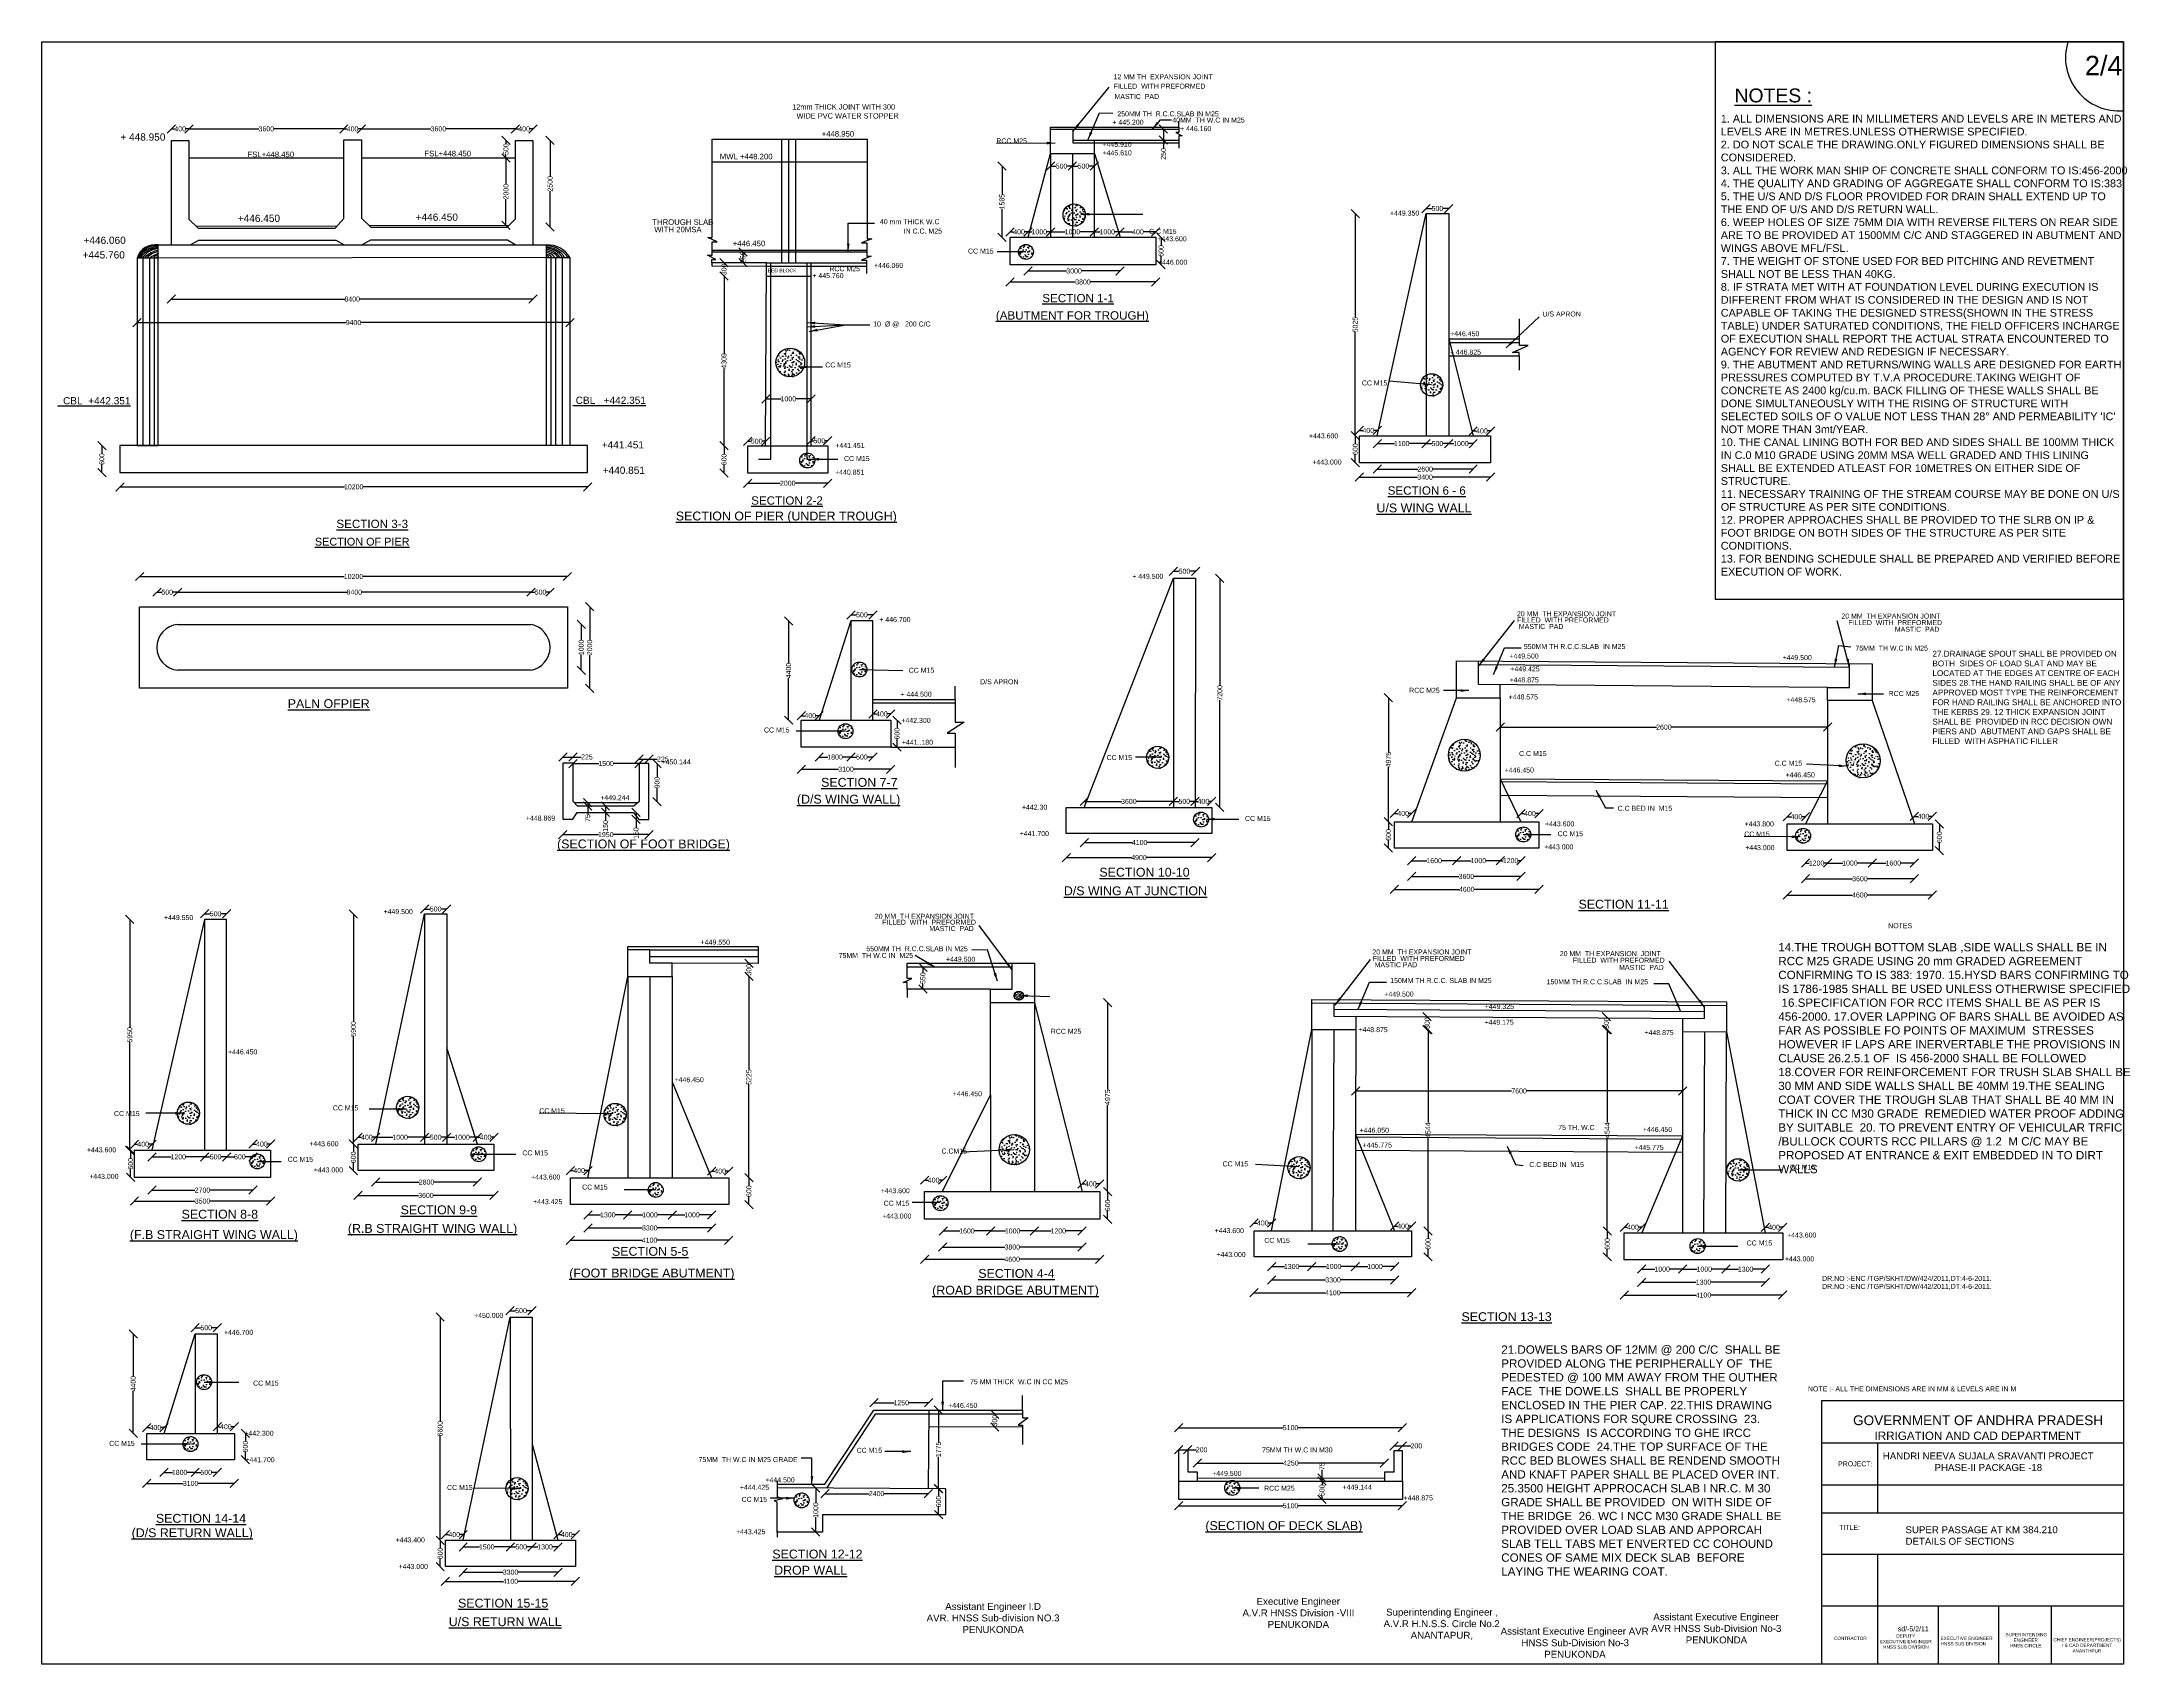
# Model space of a CAD drawing. Header units: millimetres. Extents: x 5763158 to 5770692, y 20980688 to 20986539.
import ezdxf

# ---------------------------------------------------------------- set-up
doc = ezdxf.new("R2010")
doc.units = ezdxf.units.MM
doc.header["$MEASUREMENT"] = 0
for name, color, linetype in [('DIMENSIONS', 7, 'Continuous'), ('DRAWING', 7, 'Continuous'), ('TEXT', 7, 'Continuous')]:
    doc.layers.add(name, color=color, linetype=linetype)
doc.styles.get("Standard").update_dxf_attribs({"font": 'arial.ttf', "height": 18})
doc.dimstyles.get("Standard").update_dxf_attribs({"dimtxt": 18, "dimasz": 30, "dimexe": 0.18, "dimexo": 0.0625, "dimgap": 0.09, "dimtad": 0, "dimdec": 0, "dimzin": 0, "dimdsep": 46, "dimtxsty": 'Standard', "dimblk": 'OBLIQUE', "dimcen": 0.09, "dimse1": 1, "dimse2": 1, "dimadec": 0, "dimazin": 0, "dimtfac": 1, "dimtdec": 0, "dimtofl": 0, "dimtmove": 0, "dimatfit": 3, "dimfxl": 1, "dimtolj": 1, "dimtzin": 0, "dimarcsym": 0})

# ---------------------------------------------------------------- blocks, each defined once
blk = doc.blocks.new('_Oblique')
at = {"color": 0, "linetype": 'ByBlock', "lineweight": -2}
blk.add_line((-0.5, -0.5), (0.5, 0.5), dxfattribs=at)
blk = doc.blocks.new('*D4')
at = {"layer": 'Defpoints', "color": 0, "transparency": 16777216}
for p in [(5763625.8, 20986183.3), (5763688.6, 20986224.8), (5763688.6, 20986183.3)]:
    blk.add_point(p, dxfattribs=at)
at = {"layer": 'DIMENSIONS', "color": 0, "lineweight": -2, "transparency": 16777216}
for p, q in [((5763625.8, 20986224.8), (5763636.9, 20986224.8)), ((5763688.6, 20986224.8), (5763677.5, 20986224.8))]:
    blk.add_line(p, q, dxfattribs=at)
at = {"layer": 'DIMENSIONS', "color": 0, "lineweight": -2, "transparency": 16777216, "xscale": 30, "yscale": 30, "zscale": 30, "rotation": 180}
blk.add_blockref('_Oblique', (5763625.8, 20986224.8), dxfattribs=at)
at = {"layer": 'DIMENSIONS', "color": 0, "lineweight": -2, "transparency": 16777216, "xscale": 30, "yscale": 30, "zscale": 30}
blk.add_blockref('_Oblique', (5763688.6, 20986224.8), dxfattribs=at)
at = {"layer": 'DIMENSIONS', "color": 0, "transparency": 16777216, "insert": (5763657.2, 20986224.8), "char_height": 18, "attachment_point": 5}
blk.add_mtext('\\A1;400', dxfattribs=at)
blk = doc.blocks.new('*D5')
at = {"layer": 'Defpoints', "color": 0, "transparency": 16777216}
for p in [(5763688.6, 20986183.3), (5764247.5, 20986224.8), (5764247.5, 20986183.3)]:
    blk.add_point(p, dxfattribs=at)
at = {"layer": 'DIMENSIONS', "color": 0, "lineweight": -2, "transparency": 16777216}
for p, q in [((5763688.6, 20986224.8), (5763941.1, 20986224.8)), ((5764247.5, 20986224.8), (5763995, 20986224.8))]:
    blk.add_line(p, q, dxfattribs=at)
at = {"layer": 'DIMENSIONS', "color": 0, "lineweight": -2, "transparency": 16777216, "xscale": 30, "yscale": 30, "zscale": 30, "rotation": 180}
blk.add_blockref('_Oblique', (5763688.6, 20986224.8), dxfattribs=at)
at = {"layer": 'DIMENSIONS', "color": 0, "lineweight": -2, "transparency": 16777216, "xscale": 30, "yscale": 30, "zscale": 30}
blk.add_blockref('_Oblique', (5764247.5, 20986224.8), dxfattribs=at)
at = {"layer": 'DIMENSIONS', "color": 0, "transparency": 16777216, "insert": (5763968, 20986224.8), "char_height": 18, "attachment_point": 5}
blk.add_mtext('\\A1;3600', dxfattribs=at)
blk = doc.blocks.new('*D6')
at = {"layer": 'Defpoints', "color": 0, "transparency": 16777216}
for p in [(5764247.5, 20986183.3), (5764310.9, 20986224.8), (5764310.9, 20986184.9)]:
    blk.add_point(p, dxfattribs=at)
at = {"layer": 'DIMENSIONS', "color": 0, "lineweight": -2, "transparency": 16777216}
for p, q in [((5764247.5, 20986224.8), (5764258.9, 20986224.8)), ((5764310.9, 20986224.8), (5764299.5, 20986224.8))]:
    blk.add_line(p, q, dxfattribs=at)
at = {"layer": 'DIMENSIONS', "color": 0, "lineweight": -2, "transparency": 16777216, "xscale": 30, "yscale": 30, "zscale": 30, "rotation": 180}
blk.add_blockref('_Oblique', (5764247.5, 20986224.8), dxfattribs=at)
at = {"layer": 'DIMENSIONS', "color": 0, "lineweight": -2, "transparency": 16777216, "xscale": 30, "yscale": 30, "zscale": 30}
blk.add_blockref('_Oblique', (5764310.9, 20986224.8), dxfattribs=at)
at = {"layer": 'DIMENSIONS', "color": 0, "transparency": 16777216, "insert": (5764279.2, 20986224.8), "char_height": 18, "attachment_point": 5}
blk.add_mtext('\\A1;400', dxfattribs=at)
blk = doc.blocks.new('*D7')
at = {"layer": 'Defpoints', "color": 0, "transparency": 16777216}
for p in [(5764310.9, 20986184.9), (5764866.2, 20986224.8), (5764866.2, 20986184.9)]:
    blk.add_point(p, dxfattribs=at)
at = {"layer": 'DIMENSIONS', "color": 0, "lineweight": -2, "transparency": 16777216}
for p, q in [((5764310.9, 20986224.8), (5764561.7, 20986224.8)), ((5764866.2, 20986224.8), (5764615.5, 20986224.8))]:
    blk.add_line(p, q, dxfattribs=at)
at = {"layer": 'DIMENSIONS', "color": 0, "lineweight": -2, "transparency": 16777216, "xscale": 30, "yscale": 30, "zscale": 30, "rotation": 180}
blk.add_blockref('_Oblique', (5764310.9, 20986224.8), dxfattribs=at)
at = {"layer": 'DIMENSIONS', "color": 0, "lineweight": -2, "transparency": 16777216, "xscale": 30, "yscale": 30, "zscale": 30}
blk.add_blockref('_Oblique', (5764866.2, 20986224.8), dxfattribs=at)
at = {"layer": 'DIMENSIONS', "color": 0, "transparency": 16777216, "insert": (5764588.6, 20986224.8), "char_height": 18, "attachment_point": 5}
blk.add_mtext('\\A1;3600', dxfattribs=at)
blk = doc.blocks.new('*D8')
at = {"layer": 'Defpoints', "color": 0, "transparency": 16777216}
for p in [(5764866.2, 20986184.9), (5764929.5, 20986224.8), (5764929.5, 20986184.9)]:
    blk.add_point(p, dxfattribs=at)
at = {"layer": 'DIMENSIONS', "color": 0, "lineweight": -2, "transparency": 16777216}
for p, q in [((5764866.2, 20986224.8), (5764877.6, 20986224.8)), ((5764929.5, 20986224.8), (5764918.2, 20986224.8))]:
    blk.add_line(p, q, dxfattribs=at)
at = {"layer": 'DIMENSIONS', "color": 0, "lineweight": -2, "transparency": 16777216, "xscale": 30, "yscale": 30, "zscale": 30, "rotation": 180}
blk.add_blockref('_Oblique', (5764866.2, 20986224.8), dxfattribs=at)
at = {"layer": 'DIMENSIONS', "color": 0, "lineweight": -2, "transparency": 16777216, "xscale": 30, "yscale": 30, "zscale": 30}
blk.add_blockref('_Oblique', (5764929.5, 20986224.8), dxfattribs=at)
at = {"layer": 'DIMENSIONS', "color": 0, "transparency": 16777216, "insert": (5764897.9, 20986224.8), "char_height": 18, "attachment_point": 5}
blk.add_mtext('\\A1;400', dxfattribs=at)
blk = doc.blocks.new('*D9')
at = {"layer": 'Defpoints', "color": 0, "transparency": 16777216}
for p in [(5764866.2, 20986183.3), (5764832.5, 20986120.1), (5764866.2, 20986120.1)]:
    blk.add_point(p, dxfattribs=at)
at = {"layer": 'DIMENSIONS', "color": 0, "lineweight": -2, "transparency": 16777216}
for p, q in [((5764832.5, 20986183.3), (5764832.5, 20986171.6)), ((5764832.5, 20986120.1), (5764832.5, 20986131.7))]:
    blk.add_line(p, q, dxfattribs=at)
at = {"layer": 'DIMENSIONS', "color": 0, "lineweight": -2, "transparency": 16777216, "xscale": 30, "yscale": 30, "zscale": 30}
for p, rotation in [((5764832.5, 20986183.3), 90), ((5764832.5, 20986120.1), 270)]:
    blk.add_blockref('_Oblique', p, dxfattribs=dict(at, rotation=rotation))
at = {"layer": 'DIMENSIONS', "color": 0, "transparency": 16777216, "insert": (5764832.5, 20986151.7), "char_height": 18, "attachment_point": 5, "rotation": 90}
blk.add_mtext('\\A1;500', dxfattribs=at)
blk = doc.blocks.new('*D10')
at = {"layer": 'Defpoints', "color": 0, "transparency": 16777216}
for p in [(5764832.5, 20986120.1), (5764832.5, 20985877), (5764843.6, 20985877)]:
    blk.add_point(p, dxfattribs=at)
at = {"layer": 'DIMENSIONS', "color": 0, "lineweight": -2, "transparency": 16777216}
for p, q in [((5764832.5, 20986120.1), (5764832.5, 20986025.6)), ((5764832.5, 20985877), (5764832.5, 20985971.5))]:
    blk.add_line(p, q, dxfattribs=at)
at = {"layer": 'DIMENSIONS', "color": 0, "lineweight": -2, "transparency": 16777216, "xscale": 30, "yscale": 30, "zscale": 30}
for p, rotation in [((5764832.5, 20986120.1), 90), ((5764832.5, 20985877), 270)]:
    blk.add_blockref('_Oblique', p, dxfattribs=dict(at, rotation=rotation))
at = {"layer": 'DIMENSIONS', "color": 0, "transparency": 16777216, "insert": (5764832.5, 20985998.5), "char_height": 18, "attachment_point": 5, "rotation": 90}
blk.add_mtext('\\A1;2000', dxfattribs=at)
blk = doc.blocks.new('*D11')
at = {"layer": 'Defpoints', "color": 0, "transparency": 16777216}
for p in [(5764929.5, 20986183.3), (5764837.3, 20985870.4), (5764991.6, 20985870.4)]:
    blk.add_point(p, dxfattribs=at)
at = {"layer": 'DIMENSIONS', "color": 0, "lineweight": -2, "transparency": 16777216}
for p, q in [((5764991.6, 20986183.3), (5764991.6, 20986053.9)), ((5764991.6, 20985870.4), (5764991.6, 20985999.7))]:
    blk.add_line(p, q, dxfattribs=at)
at = {"layer": 'DIMENSIONS', "color": 0, "lineweight": -2, "transparency": 16777216, "xscale": 30, "yscale": 30, "zscale": 30}
for p, rotation in [((5764991.6, 20986183.3), 90), ((5764991.6, 20985870.4), 270)]:
    blk.add_blockref('_Oblique', p, dxfattribs=dict(at, rotation=rotation))
at = {"layer": 'DIMENSIONS', "color": 0, "transparency": 16777216, "insert": (5764991.6, 20986026.8), "char_height": 18, "attachment_point": 5, "rotation": 90}
blk.add_mtext('\\A1;2500', dxfattribs=at)
blk = doc.blocks.new('*D12')
at = {"layer": 'Defpoints', "color": 0, "transparency": 16777216}
for p in [(5763625.8, 20985806.2), (5764929.5, 20985806.2), (5764929.5, 20985611.1)]:
    blk.add_point(p, dxfattribs=at)
at = {"layer": 'DIMENSIONS', "color": 0, "lineweight": -2, "transparency": 16777216}
for p, q in [((5763625.8, 20985611.1), (5764250.7, 20985611.1)), ((5764929.5, 20985611.1), (5764304.6, 20985611.1))]:
    blk.add_line(p, q, dxfattribs=at)
at = {"layer": 'DIMENSIONS', "color": 0, "lineweight": -2, "transparency": 16777216, "xscale": 30, "yscale": 30, "zscale": 30, "rotation": 180}
blk.add_blockref('_Oblique', (5763625.8, 20985611.1), dxfattribs=at)
at = {"layer": 'DIMENSIONS', "color": 0, "lineweight": -2, "transparency": 16777216, "xscale": 30, "yscale": 30, "zscale": 30}
blk.add_blockref('_Oblique', (5764929.5, 20985611.1), dxfattribs=at)
at = {"layer": 'DIMENSIONS', "color": 0, "transparency": 16777216, "insert": (5764277.7, 20985611.1), "char_height": 18, "attachment_point": 5}
blk.add_mtext('\\A1;8400', dxfattribs=at)
blk = doc.blocks.new('*D13')
at = {"layer": 'Defpoints', "color": 0, "transparency": 16777216}
for p in [(5763501.7, 20985526.1), (5765062.8, 20985526.1), (5765062.8, 20985526.1)]:
    blk.add_point(p, dxfattribs=at)
at = {"layer": 'DIMENSIONS', "color": 0, "lineweight": -2, "transparency": 16777216}
for p, q in [((5763501.7, 20985526.1), (5764255.3, 20985526.1)), ((5765062.8, 20985526.1), (5764309.2, 20985526.1))]:
    blk.add_line(p, q, dxfattribs=at)
at = {"layer": 'DIMENSIONS', "color": 0, "lineweight": -2, "transparency": 16777216, "xscale": 30, "yscale": 30, "zscale": 30, "rotation": 180}
blk.add_blockref('_Oblique', (5763501.7, 20985526.1), dxfattribs=at)
at = {"layer": 'DIMENSIONS', "color": 0, "lineweight": -2, "transparency": 16777216, "xscale": 30, "yscale": 30, "zscale": 30}
blk.add_blockref('_Oblique', (5765062.8, 20985526.1), dxfattribs=at)
at = {"layer": 'DIMENSIONS', "color": 0, "transparency": 16777216, "insert": (5764282.3, 20985526.1), "char_height": 18, "attachment_point": 5}
blk.add_mtext('\\A1;9400', dxfattribs=at)
blk = doc.blocks.new('*D14')
at = {"layer": 'Defpoints', "color": 0, "transparency": 16777216}
for p in [(5763439.8, 20984985.3), (5765126.7, 20984985.3), (5765126.7, 20984933.8)]:
    blk.add_point(p, dxfattribs=at)
at = {"layer": 'DIMENSIONS', "color": 0, "lineweight": -2, "transparency": 16777216}
for p, q in [((5763439.8, 20984933.8), (5764250.1, 20984933.8)), ((5765126.7, 20984933.8), (5764316.3, 20984933.8))]:
    blk.add_line(p, q, dxfattribs=at)
at = {"layer": 'DIMENSIONS', "color": 0, "lineweight": -2, "transparency": 16777216, "xscale": 30, "yscale": 30, "zscale": 30, "rotation": 180}
blk.add_blockref('_Oblique', (5763439.8, 20984933.8), dxfattribs=at)
at = {"layer": 'DIMENSIONS', "color": 0, "lineweight": -2, "transparency": 16777216, "xscale": 30, "yscale": 30, "zscale": 30}
blk.add_blockref('_Oblique', (5765126.7, 20984933.8), dxfattribs=at)
at = {"layer": 'DIMENSIONS', "color": 0, "transparency": 16777216, "insert": (5764283.2, 20984933.8), "char_height": 18, "attachment_point": 5}
blk.add_mtext('\\A1;10200', dxfattribs=at)
blk = doc.blocks.new('*D15')
at = {"layer": 'Defpoints', "color": 0, "transparency": 16777216}
for p in [(5763439.8, 20985082.8), (5763374.6, 20984985.3), (5763439.8, 20984985.3)]:
    blk.add_point(p, dxfattribs=at)
at = {"layer": 'DIMENSIONS', "color": 0, "lineweight": -2, "transparency": 16777216}
for p, q in [((5763374.6, 20985082.8), (5763374.6, 20985054)), ((5763374.6, 20984985.3), (5763374.6, 20985014.1))]:
    blk.add_line(p, q, dxfattribs=at)
at = {"layer": 'DIMENSIONS', "color": 0, "lineweight": -2, "transparency": 16777216, "xscale": 30, "yscale": 30, "zscale": 30}
for p, rotation in [((5763374.6, 20985082.8), 90), ((5763374.6, 20984985.3), 270)]:
    blk.add_blockref('_Oblique', p, dxfattribs=dict(at, rotation=rotation))
at = {"layer": 'DIMENSIONS', "color": 0, "transparency": 16777216, "insert": (5763374.6, 20985034.1), "char_height": 18, "attachment_point": 5, "rotation": 90}
blk.add_mtext('\\A1;600', dxfattribs=at)
blk = doc.blocks.new('*D16')
at = {"layer": 'Defpoints', "color": 0, "transparency": 16777216}
for p in [(5765679.4, 20985781.2), (5765679.4, 20985742), (5765687.3, 20985742)]:
    blk.add_point(p, dxfattribs=at)
at = {"layer": 'DIMENSIONS', "color": 0, "lineweight": -2, "transparency": 16777216}
blk.add_line((5765687.3, 20985781.2), (5765687.3, 20985742), dxfattribs=at)
at = {"layer": 'DIMENSIONS', "color": 0, "lineweight": -2, "transparency": 16777216, "xscale": 30, "yscale": 30, "zscale": 30}
for p, rotation in [((5765687.3, 20985781.2), 90), ((5765687.3, 20985742), 270)]:
    blk.add_blockref('_Oblique', p, dxfattribs=dict(at, rotation=rotation))
at = {"layer": 'DIMENSIONS', "color": 0, "transparency": 16777216, "insert": (5765687.3, 20985761.6), "char_height": 18, "attachment_point": 5, "rotation": 90}
blk.add_mtext('\\A1;250', dxfattribs=at)
blk = doc.blocks.new('*D17')
at = {"layer": 'Defpoints', "color": 0, "transparency": 16777216}
for p in [(5765619, 20985742), (5765619, 20985694), (5765771.8, 20985694)]:
    blk.add_point(p, dxfattribs=at)
at = {"layer": 'DIMENSIONS', "color": 0, "lineweight": -2, "transparency": 16777216}
for p, q in [((5765619, 20985742), (5765619, 20985737.9)), ((5765619, 20985694), (5765619, 20985698.1))]:
    blk.add_line(p, q, dxfattribs=at)
at = {"layer": 'DIMENSIONS', "color": 0, "lineweight": -2, "transparency": 16777216, "xscale": 30, "yscale": 30, "zscale": 30}
for p, rotation in [((5765619, 20985742), 90), ((5765619, 20985694), 270)]:
    blk.add_blockref('_Oblique', p, dxfattribs=dict(at, rotation=rotation))
at = {"layer": 'DIMENSIONS', "color": 0, "transparency": 16777216, "insert": (5765619, 20985718), "char_height": 18, "attachment_point": 5, "rotation": 90}
blk.add_mtext('\\A1;300', dxfattribs=at)
blk = doc.blocks.new('*D18')
at = {"layer": 'Defpoints', "color": 0, "transparency": 16777216}
for p in [(5765619, 20985694), (5765619, 20985081.8), (5765704.7, 20985081.8)]:
    blk.add_point(p, dxfattribs=at)
at = {"layer": 'DIMENSIONS', "color": 0, "lineweight": -2, "transparency": 16777216}
for p, q in [((5765619, 20985694), (5765619, 20985415.2)), ((5765619, 20985081.8), (5765619, 20985360.5))]:
    blk.add_line(p, q, dxfattribs=at)
at = {"layer": 'DIMENSIONS', "color": 0, "lineweight": -2, "transparency": 16777216, "xscale": 30, "yscale": 30, "zscale": 30}
for p, rotation in [((5765619, 20985694), 90), ((5765619, 20985081.8), 270)]:
    blk.add_blockref('_Oblique', p, dxfattribs=dict(at, rotation=rotation))
at = {"layer": 'DIMENSIONS', "color": 0, "transparency": 16777216, "insert": (5765619, 20985387.9), "char_height": 18, "attachment_point": 5, "rotation": 90}
blk.add_mtext('\\A1;4309', dxfattribs=at)
blk = doc.blocks.new('*D19')
at = {"layer": 'Defpoints', "color": 0, "transparency": 16777216}
for p in [(5765619, 20985081.8), (5765619, 20984983.4), (5765704.7, 20984983.4)]:
    blk.add_point(p, dxfattribs=at)
at = {"layer": 'DIMENSIONS', "color": 0, "lineweight": -2, "transparency": 16777216}
for p, q in [((5765619, 20985081.8), (5765619, 20985052.6)), ((5765619, 20984983.4), (5765619, 20985012.6))]:
    blk.add_line(p, q, dxfattribs=at)
at = {"layer": 'DIMENSIONS', "color": 0, "lineweight": -2, "transparency": 16777216, "xscale": 30, "yscale": 30, "zscale": 30}
for p, rotation in [((5765619, 20985081.8), 90), ((5765619, 20984983.4), 270)]:
    blk.add_blockref('_Oblique', p, dxfattribs=dict(at, rotation=rotation))
at = {"layer": 'DIMENSIONS', "color": 0, "transparency": 16777216, "insert": (5765619, 20985032.6), "char_height": 18, "attachment_point": 5, "rotation": 90}
blk.add_mtext('\\A1;600', dxfattribs=at)
blk = doc.blocks.new('*D20')
at = {"layer": 'Defpoints', "color": 0, "transparency": 16777216}
for p in [(5765704.7, 20985081.8), (5765769, 20985098.2), (5765769, 20985081.5)]:
    blk.add_point(p, dxfattribs=at)
at = {"layer": 'DIMENSIONS', "color": 0, "lineweight": -2, "transparency": 16777216}
for p, q in [((5765704.7, 20985098.2), (5765716.9, 20985098.2)), ((5765769, 20985098.2), (5765756.8, 20985098.2))]:
    blk.add_line(p, q, dxfattribs=at)
at = {"layer": 'DIMENSIONS', "color": 0, "lineweight": -2, "transparency": 16777216, "xscale": 30, "yscale": 30, "zscale": 30, "rotation": 180}
blk.add_blockref('_Oblique', (5765704.7, 20985098.2), dxfattribs=at)
at = {"layer": 'DIMENSIONS', "color": 0, "lineweight": -2, "transparency": 16777216, "xscale": 30, "yscale": 30, "zscale": 30}
blk.add_blockref('_Oblique', (5765769, 20985098.2), dxfattribs=at)
at = {"layer": 'DIMENSIONS', "color": 0, "transparency": 16777216, "insert": (5765736.8, 20985098.2), "char_height": 18, "attachment_point": 5}
blk.add_mtext('\\A1;500', dxfattribs=at)
blk = doc.blocks.new('*D21')
at = {"layer": 'Defpoints', "color": 0, "transparency": 16777216}
for p in [(5765932.4, 20985081.8), (5765993.1, 20985100), (5765993.1, 20985081.8)]:
    blk.add_point(p, dxfattribs=at)
at = {"layer": 'DIMENSIONS', "color": 0, "lineweight": -2, "transparency": 16777216}
for p, q in [((5765932.4, 20985100), (5765942.8, 20985100)), ((5765993.1, 20985100), (5765982.7, 20985100))]:
    blk.add_line(p, q, dxfattribs=at)
at = {"layer": 'DIMENSIONS', "color": 0, "lineweight": -2, "transparency": 16777216, "xscale": 30, "yscale": 30, "zscale": 30, "rotation": 180}
blk.add_blockref('_Oblique', (5765932.4, 20985100), dxfattribs=at)
at = {"layer": 'DIMENSIONS', "color": 0, "lineweight": -2, "transparency": 16777216, "xscale": 30, "yscale": 30, "zscale": 30}
blk.add_blockref('_Oblique', (5765993.1, 20985100), dxfattribs=at)
at = {"layer": 'DIMENSIONS', "color": 0, "transparency": 16777216, "insert": (5765962.8, 20985100), "char_height": 18, "attachment_point": 5}
blk.add_mtext('\\A1;500', dxfattribs=at)
blk = doc.blocks.new('*D22')
at = {"layer": 'Defpoints', "color": 0, "transparency": 16777216}
for p in [(5765704.7, 20984983.4), (5765993.1, 20984983.4), (5765993.1, 20984946.8)]:
    blk.add_point(p, dxfattribs=at)
at = {"layer": 'DIMENSIONS', "color": 0, "lineweight": -2, "transparency": 16777216}
for p, q in [((5765704.7, 20984946.8), (5765821.8, 20984946.8)), ((5765993.1, 20984946.8), (5765876, 20984946.8))]:
    blk.add_line(p, q, dxfattribs=at)
at = {"layer": 'DIMENSIONS', "color": 0, "lineweight": -2, "transparency": 16777216, "xscale": 30, "yscale": 30, "zscale": 30, "rotation": 180}
blk.add_blockref('_Oblique', (5765704.7, 20984946.8), dxfattribs=at)
at = {"layer": 'DIMENSIONS', "color": 0, "lineweight": -2, "transparency": 16777216, "xscale": 30, "yscale": 30, "zscale": 30}
blk.add_blockref('_Oblique', (5765993.1, 20984946.8), dxfattribs=at)
at = {"layer": 'DIMENSIONS', "color": 0, "transparency": 16777216, "insert": (5765848.9, 20984946.8), "char_height": 18, "attachment_point": 5}
blk.add_mtext('\\A1;2000', dxfattribs=at)
blk = doc.blocks.new('*D23')
at = {"layer": 'Defpoints', "color": 0, "transparency": 16777216}
for p in [(5767204, 20986223.9), (5767204, 20986184.5), (5767204, 20986184.5)]:
    blk.add_point(p, dxfattribs=at)
at = {"layer": 'DIMENSIONS', "color": 0, "lineweight": -2, "transparency": 16777216}
for p, q in [((5767204, 20986223.9), (5767204, 20986184.5)), ((5767204, 20986184.5), (5767204, 20986154.5))]:
    blk.add_line(p, q, dxfattribs=at)
at = {"layer": 'DIMENSIONS', "color": 0, "lineweight": -2, "transparency": 16777216, "xscale": 30, "yscale": 30, "zscale": 30}
for p, rotation in [((5767204, 20986223.9), 90), ((5767204, 20986184.5), 270)]:
    blk.add_blockref('_Oblique', p, dxfattribs=dict(at, rotation=rotation))
at = {"layer": 'DIMENSIONS', "color": 0, "transparency": 16777216, "insert": (5767204, 20986134.4), "char_height": 18, "attachment_point": 5, "rotation": 90}
blk.add_mtext('\\A1;250', dxfattribs=at)
blk = doc.blocks.new('*D24')
at = {"layer": 'Defpoints', "color": 0, "transparency": 16777216}
for p in [(5766796.9, 20986090.5), (5766876, 20986090.5), (5766876, 20986090.5)]:
    blk.add_point(p, dxfattribs=at)
at = {"layer": 'DIMENSIONS', "color": 0, "lineweight": -2, "transparency": 16777216}
for p, q in [((5766796.9, 20986090.5), (5766816.5, 20986090.5)), ((5766876, 20986090.5), (5766856.4, 20986090.5))]:
    blk.add_line(p, q, dxfattribs=at)
at = {"layer": 'DIMENSIONS', "color": 0, "lineweight": -2, "transparency": 16777216, "xscale": 30, "yscale": 30, "zscale": 30, "rotation": 180}
blk.add_blockref('_Oblique', (5766796.9, 20986090.5), dxfattribs=at)
at = {"layer": 'DIMENSIONS', "color": 0, "lineweight": -2, "transparency": 16777216, "xscale": 30, "yscale": 30, "zscale": 30}
blk.add_blockref('_Oblique', (5766876, 20986090.5), dxfattribs=at)
at = {"layer": 'DIMENSIONS', "color": 0, "transparency": 16777216, "insert": (5766836.5, 20986090.5), "char_height": 18, "attachment_point": 5}
blk.add_mtext('\\A1;500', dxfattribs=at)
blk = doc.blocks.new('*D25')
at = {"layer": 'Defpoints', "color": 0, "transparency": 16777216}
for p in [(5766876, 20986090.5), (5766955.1, 20986090.5), (5766955.1, 20986090.5)]:
    blk.add_point(p, dxfattribs=at)
at = {"layer": 'DIMENSIONS', "color": 0, "lineweight": -2, "transparency": 16777216}
for p, q in [((5766876, 20986090.5), (5766895.6, 20986090.5)), ((5766955.1, 20986090.5), (5766935.5, 20986090.5))]:
    blk.add_line(p, q, dxfattribs=at)
at = {"layer": 'DIMENSIONS', "color": 0, "lineweight": -2, "transparency": 16777216, "xscale": 30, "yscale": 30, "zscale": 30, "rotation": 180}
blk.add_blockref('_Oblique', (5766876, 20986090.5), dxfattribs=at)
at = {"layer": 'DIMENSIONS', "color": 0, "lineweight": -2, "transparency": 16777216, "xscale": 30, "yscale": 30, "zscale": 30}
blk.add_blockref('_Oblique', (5766955.1, 20986090.5), dxfattribs=at)
at = {"layer": 'DIMENSIONS', "color": 0, "transparency": 16777216, "insert": (5766915.6, 20986090.5), "char_height": 18, "attachment_point": 5}
blk.add_mtext('\\A1;500', dxfattribs=at)
blk = doc.blocks.new('*D26')
at = {"layer": 'Defpoints', "color": 0, "transparency": 16777216}
for p in [(5766622.5, 20986090.6), (5766621.8, 20985834.2), (5766651, 20985834.2)]:
    blk.add_point(p, dxfattribs=at)
at = {"layer": 'DIMENSIONS', "color": 0, "lineweight": -2, "transparency": 16777216}
for p, q in [((5766621.8, 20986090.6), (5766621.8, 20985988.6)), ((5766621.8, 20985834.2), (5766621.8, 20985936.2))]:
    blk.add_line(p, q, dxfattribs=at)
at = {"layer": 'DIMENSIONS', "color": 0, "lineweight": -2, "transparency": 16777216, "xscale": 30, "yscale": 30, "zscale": 30}
for p, rotation in [((5766621.8, 20986090.6), 90), ((5766621.8, 20985834.2), 270)]:
    blk.add_blockref('_Oblique', p, dxfattribs=dict(at, rotation=rotation))
at = {"layer": 'DIMENSIONS', "color": 0, "transparency": 16777216, "insert": (5766621.8, 20985962.4), "char_height": 18, "attachment_point": 5, "rotation": 90}
blk.add_mtext('\\A1;1585', dxfattribs=at)
blk = doc.blocks.new('*D27')
at = {"layer": 'Defpoints', "color": 0, "transparency": 16777216}
for p in [(5766651, 20985834.2), (5766715.7, 20985853.4), (5766715.7, 20985834.2)]:
    blk.add_point(p, dxfattribs=at)
at = {"layer": 'DIMENSIONS', "color": 0, "lineweight": -2, "transparency": 16777216}
for p, q in [((5766651, 20985853.4), (5766663, 20985853.4)), ((5766715.7, 20985853.4), (5766703.7, 20985853.4))]:
    blk.add_line(p, q, dxfattribs=at)
at = {"layer": 'DIMENSIONS', "color": 0, "lineweight": -2, "transparency": 16777216, "xscale": 30, "yscale": 30, "zscale": 30, "rotation": 180}
blk.add_blockref('_Oblique', (5766651, 20985853.4), dxfattribs=at)
at = {"layer": 'DIMENSIONS', "color": 0, "lineweight": -2, "transparency": 16777216, "xscale": 30, "yscale": 30, "zscale": 30}
blk.add_blockref('_Oblique', (5766715.7, 20985853.4), dxfattribs=at)
at = {"layer": 'DIMENSIONS', "color": 0, "transparency": 16777216, "insert": (5766683.4, 20985853.4), "char_height": 18, "attachment_point": 5}
blk.add_mtext('\\A1;400', dxfattribs=at)
blk = doc.blocks.new('*D28')
at = {"layer": 'Defpoints', "color": 0, "transparency": 16777216}
for p in [(5766715.7, 20985834.2), (5766796.9, 20985853.4), (5766796.9, 20985834.2)]:
    blk.add_point(p, dxfattribs=at)
at = {"layer": 'DIMENSIONS', "color": 0, "lineweight": -2, "transparency": 16777216}
for p, q in [((5766715.7, 20985853.4), (5766730.2, 20985853.4)), ((5766796.9, 20985853.4), (5766782.4, 20985853.4))]:
    blk.add_line(p, q, dxfattribs=at)
at = {"layer": 'DIMENSIONS', "color": 0, "lineweight": -2, "transparency": 16777216, "xscale": 30, "yscale": 30, "zscale": 30, "rotation": 180}
blk.add_blockref('_Oblique', (5766715.7, 20985853.4), dxfattribs=at)
at = {"layer": 'DIMENSIONS', "color": 0, "lineweight": -2, "transparency": 16777216, "xscale": 30, "yscale": 30, "zscale": 30}
blk.add_blockref('_Oblique', (5766796.9, 20985853.4), dxfattribs=at)
at = {"layer": 'DIMENSIONS', "color": 0, "transparency": 16777216, "insert": (5766756.3, 20985853.4), "char_height": 18, "attachment_point": 5}
blk.add_mtext('\\A1;1000', dxfattribs=at)
blk = doc.blocks.new('*D29')
at = {"layer": 'Defpoints', "color": 0, "transparency": 16777216}
for p in [(5766796.9, 20985834.2), (5766955.1, 20985853.4), (5766955.1, 20985834.2)]:
    blk.add_point(p, dxfattribs=at)
at = {"layer": 'DIMENSIONS', "color": 0, "lineweight": -2, "transparency": 16777216}
for p, q in [((5766796.9, 20985853.4), (5766849.9, 20985853.4)), ((5766955.1, 20985853.4), (5766902.1, 20985853.4))]:
    blk.add_line(p, q, dxfattribs=at)
at = {"layer": 'DIMENSIONS', "color": 0, "lineweight": -2, "transparency": 16777216, "xscale": 30, "yscale": 30, "zscale": 30, "rotation": 180}
blk.add_blockref('_Oblique', (5766796.9, 20985853.4), dxfattribs=at)
at = {"layer": 'DIMENSIONS', "color": 0, "lineweight": -2, "transparency": 16777216, "xscale": 30, "yscale": 30, "zscale": 30}
blk.add_blockref('_Oblique', (5766955.1, 20985853.4), dxfattribs=at)
at = {"layer": 'DIMENSIONS', "color": 0, "transparency": 16777216, "insert": (5766876, 20985853.4), "char_height": 18, "attachment_point": 5}
blk.add_mtext('\\A1;1000', dxfattribs=at)
blk = doc.blocks.new('*D30')
at = {"layer": 'Defpoints', "color": 0, "transparency": 16777216}
for p in [(5766955.1, 20985853.4), (5767047.8, 20985853.4), (5767047.8, 20985834.2)]:
    blk.add_point(p, dxfattribs=at)
at = {"layer": 'DIMENSIONS', "color": 0, "lineweight": -2, "transparency": 16777216}
for p, q in [((5766955.1, 20985853.4), (5766975.4, 20985853.4)), ((5767047.8, 20985853.4), (5767027.6, 20985853.4))]:
    blk.add_line(p, q, dxfattribs=at)
at = {"layer": 'DIMENSIONS', "color": 0, "lineweight": -2, "transparency": 16777216, "xscale": 30, "yscale": 30, "zscale": 30, "rotation": 180}
blk.add_blockref('_Oblique', (5766955.1, 20985853.4), dxfattribs=at)
at = {"layer": 'DIMENSIONS', "color": 0, "lineweight": -2, "transparency": 16777216, "xscale": 30, "yscale": 30, "zscale": 30}
blk.add_blockref('_Oblique', (5767047.8, 20985853.4), dxfattribs=at)
at = {"layer": 'DIMENSIONS', "color": 0, "transparency": 16777216, "insert": (5767001.5, 20985853.4), "char_height": 18, "attachment_point": 5}
blk.add_mtext('\\A1;1000', dxfattribs=at)
blk = doc.blocks.new('*D31')
at = {"layer": 'Defpoints', "color": 0, "transparency": 16777216}
for p in [(5767047.8, 20985834.2), (5767176.6, 20985853.4), (5767176.6, 20985834.2)]:
    blk.add_point(p, dxfattribs=at)
at = {"layer": 'DIMENSIONS', "color": 0, "lineweight": -2, "transparency": 16777216}
for p, q in [((5767047.8, 20985853.4), (5767091.9, 20985853.4)), ((5767176.6, 20985853.4), (5767132.5, 20985853.4))]:
    blk.add_line(p, q, dxfattribs=at)
at = {"layer": 'DIMENSIONS', "color": 0, "lineweight": -2, "transparency": 16777216, "xscale": 30, "yscale": 30, "zscale": 30, "rotation": 180}
blk.add_blockref('_Oblique', (5767047.8, 20985853.4), dxfattribs=at)
at = {"layer": 'DIMENSIONS', "color": 0, "lineweight": -2, "transparency": 16777216, "xscale": 30, "yscale": 30, "zscale": 30}
blk.add_blockref('_Oblique', (5767176.6, 20985853.4), dxfattribs=at)
at = {"layer": 'DIMENSIONS', "color": 0, "transparency": 16777216, "insert": (5767112.2, 20985853.4), "char_height": 18, "attachment_point": 5}
blk.add_mtext('\\A1;400', dxfattribs=at)
blk = doc.blocks.new('*D32')
at = {"layer": 'Defpoints', "color": 0, "transparency": 16777216}
for p in [(5767176.6, 20985834.2), (5767176.6, 20985735.1), (5767195.6, 20985735.1)]:
    blk.add_point(p, dxfattribs=at)
at = {"layer": 'DIMENSIONS', "color": 0, "lineweight": -2, "transparency": 16777216}
for p, q in [((5767195.6, 20985834.2), (5767195.6, 20985804.6)), ((5767195.6, 20985735.1), (5767195.6, 20985764.7))]:
    blk.add_line(p, q, dxfattribs=at)
at = {"layer": 'DIMENSIONS', "color": 0, "lineweight": -2, "transparency": 16777216, "xscale": 30, "yscale": 30, "zscale": 30}
for p, rotation in [((5767195.6, 20985834.2), 90), ((5767195.6, 20985735.1), 270)]:
    blk.add_blockref('_Oblique', p, dxfattribs=dict(at, rotation=rotation))
at = {"layer": 'DIMENSIONS', "color": 0, "transparency": 16777216, "insert": (5767195.6, 20985784.7), "char_height": 18, "attachment_point": 5, "rotation": 90}
blk.add_mtext('\\A1;600', dxfattribs=at)
blk = doc.blocks.new('*D33')
at = {"layer": 'Defpoints', "color": 0, "transparency": 16777216}
for p in [(5766715.7, 20985834.2), (5767047.8, 20985834.2), (5767047.8, 20985712.3)]:
    blk.add_point(p, dxfattribs=at)
at = {"layer": 'DIMENSIONS', "color": 0, "lineweight": -2, "transparency": 16777216}
for p, q in [((5766715.7, 20985712.3), (5766854.8, 20985712.3)), ((5767047.8, 20985712.3), (5766908.7, 20985712.3))]:
    blk.add_line(p, q, dxfattribs=at)
at = {"layer": 'DIMENSIONS', "color": 0, "lineweight": -2, "transparency": 16777216, "xscale": 30, "yscale": 30, "zscale": 30, "rotation": 180}
blk.add_blockref('_Oblique', (5766715.7, 20985712.3), dxfattribs=at)
at = {"layer": 'DIMENSIONS', "color": 0, "lineweight": -2, "transparency": 16777216, "xscale": 30, "yscale": 30, "zscale": 30}
blk.add_blockref('_Oblique', (5767047.8, 20985712.3), dxfattribs=at)
at = {"layer": 'DIMENSIONS', "color": 0, "transparency": 16777216, "insert": (5766881.7, 20985712.3), "char_height": 18, "attachment_point": 5}
blk.add_mtext('\\A1;3000', dxfattribs=at)
blk = doc.blocks.new('*D34')
at = {"layer": 'Defpoints', "color": 0, "transparency": 16777216}
for p in [(5766651, 20985735.1), (5767176.6, 20985735.1), (5767176.6, 20985672.6)]:
    blk.add_point(p, dxfattribs=at)
at = {"layer": 'DIMENSIONS', "color": 0, "lineweight": -2, "transparency": 16777216}
for p, q in [((5766651, 20985672.6), (5766886.9, 20985672.6)), ((5767176.6, 20985672.6), (5766940.8, 20985672.6))]:
    blk.add_line(p, q, dxfattribs=at)
at = {"layer": 'DIMENSIONS', "color": 0, "lineweight": -2, "transparency": 16777216, "xscale": 30, "yscale": 30, "zscale": 30, "rotation": 180}
blk.add_blockref('_Oblique', (5766651, 20985672.6), dxfattribs=at)
at = {"layer": 'DIMENSIONS', "color": 0, "lineweight": -2, "transparency": 16777216, "xscale": 30, "yscale": 30, "zscale": 30}
blk.add_blockref('_Oblique', (5767176.6, 20985672.6), dxfattribs=at)
at = {"layer": 'DIMENSIONS', "color": 0, "transparency": 16777216, "insert": (5766913.8, 20985672.6), "char_height": 18, "attachment_point": 5}
blk.add_mtext('\\A1;3800', dxfattribs=at)
blk = doc.blocks.new('*D35')
at = {"layer": 'Defpoints', "color": 0, "transparency": 16777216}
for p in [(5768151.7, 20985919.6), (5768233.2, 20985937.6), (5768233.2, 20985919.6)]:
    blk.add_point(p, dxfattribs=at)
at = {"layer": 'DIMENSIONS', "color": 0, "lineweight": -2, "transparency": 16777216}
for p, q in [((5768151.7, 20985937.6), (5768172.5, 20985937.6)), ((5768233.2, 20985937.6), (5768212.4, 20985937.6))]:
    blk.add_line(p, q, dxfattribs=at)
at = {"layer": 'DIMENSIONS', "color": 0, "lineweight": -2, "transparency": 16777216, "xscale": 30, "yscale": 30, "zscale": 30, "rotation": 180}
blk.add_blockref('_Oblique', (5768151.7, 20985937.6), dxfattribs=at)
at = {"layer": 'DIMENSIONS', "color": 0, "lineweight": -2, "transparency": 16777216, "xscale": 30, "yscale": 30, "zscale": 30}
blk.add_blockref('_Oblique', (5768233.2, 20985937.6), dxfattribs=at)
at = {"layer": 'DIMENSIONS', "color": 0, "transparency": 16777216, "insert": (5768192.4, 20985937.6), "char_height": 18, "attachment_point": 5}
blk.add_mtext('\\A1;500', dxfattribs=at)
blk = doc.blocks.new('*D36')
at = {"layer": 'Defpoints', "color": 0, "transparency": 16777216}
for p in [(5767911, 20985118.4), (5767975.3, 20985137.3), (5767975.3, 20985118.4)]:
    blk.add_point(p, dxfattribs=at)
at = {"layer": 'DIMENSIONS', "color": 0, "lineweight": -2, "transparency": 16777216}
for p, q in [((5767911, 20985137.3), (5767922.8, 20985137.3)), ((5767975.3, 20985137.3), (5767963.4, 20985137.3))]:
    blk.add_line(p, q, dxfattribs=at)
at = {"layer": 'DIMENSIONS', "color": 0, "lineweight": -2, "transparency": 16777216, "xscale": 30, "yscale": 30, "zscale": 30, "rotation": 180}
blk.add_blockref('_Oblique', (5767911, 20985137.3), dxfattribs=at)
at = {"layer": 'DIMENSIONS', "color": 0, "lineweight": -2, "transparency": 16777216, "xscale": 30, "yscale": 30, "zscale": 30}
blk.add_blockref('_Oblique', (5767975.3, 20985137.3), dxfattribs=at)
at = {"layer": 'DIMENSIONS', "color": 0, "transparency": 16777216, "insert": (5767943.1, 20985137.3), "char_height": 18, "attachment_point": 5}
blk.add_mtext('\\A1;400', dxfattribs=at)
blk = doc.blocks.new('*D37')
at = {"layer": 'Defpoints', "color": 0, "transparency": 16777216}
for p in [(5768151.7, 20985919.6), (5767896, 20985118.4), (5768147.8, 20985118.4)]:
    blk.add_point(p, dxfattribs=at)
at = {"layer": 'DIMENSIONS', "color": 0, "lineweight": -2, "transparency": 16777216}
for p, q in [((5767896, 20985919.6), (5767896, 20985546)), ((5767896, 20985118.4), (5767896, 20985491.9))]:
    blk.add_line(p, q, dxfattribs=at)
at = {"layer": 'DIMENSIONS', "color": 0, "lineweight": -2, "transparency": 16777216, "xscale": 30, "yscale": 30, "zscale": 30}
for p, rotation in [((5767896, 20985919.6), 90), ((5767896, 20985118.4), 270)]:
    blk.add_blockref('_Oblique', p, dxfattribs=dict(at, rotation=rotation))
at = {"layer": 'DIMENSIONS', "color": 0, "transparency": 16777216, "insert": (5767896, 20985519), "char_height": 18, "attachment_point": 5, "rotation": 90}
blk.add_mtext('\\A1;5025', dxfattribs=at)
blk = doc.blocks.new('*D38')
at = {"layer": 'Defpoints', "color": 0, "transparency": 16777216}
for p in [(5767896, 20985118.4), (5767896, 20985021), (5767911, 20985021)]:
    blk.add_point(p, dxfattribs=at)
at = {"layer": 'DIMENSIONS', "color": 0, "lineweight": -2, "transparency": 16777216}
for p, q in [((5767896, 20985118.4), (5767896, 20985089.7)), ((5767896, 20985021), (5767896, 20985049.7))]:
    blk.add_line(p, q, dxfattribs=at)
at = {"layer": 'DIMENSIONS', "color": 0, "lineweight": -2, "transparency": 16777216, "xscale": 30, "yscale": 30, "zscale": 30}
for p, rotation in [((5767896, 20985118.4), 90), ((5767896, 20985021), 270)]:
    blk.add_blockref('_Oblique', p, dxfattribs=dict(at, rotation=rotation))
at = {"layer": 'DIMENSIONS', "color": 0, "transparency": 16777216, "insert": (5767896, 20985069.7), "char_height": 18, "attachment_point": 5, "rotation": 90}
blk.add_mtext('\\A1;600', dxfattribs=at)
blk = doc.blocks.new('*D39')
at = {"layer": 'Defpoints', "color": 0, "transparency": 16777216}
for p in [(5767975.3, 20985118.4), (5768151.7, 20985118.4), (5768151.7, 20985089.8)]:
    blk.add_point(p, dxfattribs=at)
at = {"layer": 'DIMENSIONS', "color": 0, "lineweight": -2, "transparency": 16777216}
for p, q in [((5767975.3, 20985089.8), (5768037.4, 20985089.8)), ((5768151.7, 20985089.8), (5768089.6, 20985089.8))]:
    blk.add_line(p, q, dxfattribs=at)
at = {"layer": 'DIMENSIONS', "color": 0, "lineweight": -2, "transparency": 16777216, "xscale": 30, "yscale": 30, "zscale": 30, "rotation": 180}
blk.add_blockref('_Oblique', (5767975.3, 20985089.8), dxfattribs=at)
at = {"layer": 'DIMENSIONS', "color": 0, "lineweight": -2, "transparency": 16777216, "xscale": 30, "yscale": 30, "zscale": 30}
blk.add_blockref('_Oblique', (5768151.7, 20985089.8), dxfattribs=at)
at = {"layer": 'DIMENSIONS', "color": 0, "transparency": 16777216, "insert": (5768063.5, 20985089.8), "char_height": 18, "attachment_point": 5}
blk.add_mtext('\\A1;1100', dxfattribs=at)
blk = doc.blocks.new('*D40')
at = {"layer": 'Defpoints', "color": 0, "transparency": 16777216}
for p in [(5768151.7, 20985118.4), (5768233.2, 20985118.4), (5768233.2, 20985089.8)]:
    blk.add_point(p, dxfattribs=at)
at = {"layer": 'DIMENSIONS', "color": 0, "lineweight": -2, "transparency": 16777216}
for p, q in [((5768151.7, 20985089.8), (5768172.5, 20985089.8)), ((5768233.2, 20985089.8), (5768212.4, 20985089.8))]:
    blk.add_line(p, q, dxfattribs=at)
at = {"layer": 'DIMENSIONS', "color": 0, "lineweight": -2, "transparency": 16777216, "xscale": 30, "yscale": 30, "zscale": 30, "rotation": 180}
blk.add_blockref('_Oblique', (5768151.7, 20985089.8), dxfattribs=at)
at = {"layer": 'DIMENSIONS', "color": 0, "lineweight": -2, "transparency": 16777216, "xscale": 30, "yscale": 30, "zscale": 30}
blk.add_blockref('_Oblique', (5768233.2, 20985089.8), dxfattribs=at)
at = {"layer": 'DIMENSIONS', "color": 0, "transparency": 16777216, "insert": (5768192.4, 20985089.8), "char_height": 18, "attachment_point": 5}
blk.add_mtext('\\A1;500', dxfattribs=at)
blk = doc.blocks.new('*D41')
at = {"layer": 'Defpoints', "color": 0, "transparency": 16777216}
for p in [(5768233.2, 20985118.4), (5768321.4, 20985118.4), (5768321.4, 20985089.8)]:
    blk.add_point(p, dxfattribs=at)
at = {"layer": 'DIMENSIONS', "color": 0, "lineweight": -2, "transparency": 16777216}
for p, q in [((5768233.2, 20985089.8), (5768251.2, 20985089.8)), ((5768321.4, 20985089.8), (5768303.4, 20985089.8))]:
    blk.add_line(p, q, dxfattribs=at)
at = {"layer": 'DIMENSIONS', "color": 0, "lineweight": -2, "transparency": 16777216, "xscale": 30, "yscale": 30, "zscale": 30, "rotation": 180}
blk.add_blockref('_Oblique', (5768233.2, 20985089.8), dxfattribs=at)
at = {"layer": 'DIMENSIONS', "color": 0, "lineweight": -2, "transparency": 16777216, "xscale": 30, "yscale": 30, "zscale": 30}
blk.add_blockref('_Oblique', (5768321.4, 20985089.8), dxfattribs=at)
at = {"layer": 'DIMENSIONS', "color": 0, "transparency": 16777216, "insert": (5768277.3, 20985089.8), "char_height": 18, "attachment_point": 5}
blk.add_mtext('\\A1;1000', dxfattribs=at)
blk = doc.blocks.new('*D42')
at = {"layer": 'Defpoints', "color": 0, "transparency": 16777216}
for p in [(5768321.4, 20985118.4), (5768384.5, 20985135.4), (5768384.5, 20985118.4)]:
    blk.add_point(p, dxfattribs=at)
at = {"layer": 'DIMENSIONS', "color": 0, "lineweight": -2, "transparency": 16777216}
for p, q in [((5768321.4, 20985135.4), (5768332.7, 20985135.4)), ((5768384.5, 20985135.4), (5768373.3, 20985135.4))]:
    blk.add_line(p, q, dxfattribs=at)
at = {"layer": 'DIMENSIONS', "color": 0, "lineweight": -2, "transparency": 16777216, "xscale": 30, "yscale": 30, "zscale": 30, "rotation": 180}
blk.add_blockref('_Oblique', (5768321.4, 20985135.4), dxfattribs=at)
at = {"layer": 'DIMENSIONS', "color": 0, "lineweight": -2, "transparency": 16777216, "xscale": 30, "yscale": 30, "zscale": 30}
blk.add_blockref('_Oblique', (5768384.5, 20985135.4), dxfattribs=at)
at = {"layer": 'DIMENSIONS', "color": 0, "transparency": 16777216, "insert": (5768353, 20985135.4), "char_height": 18, "attachment_point": 5}
blk.add_mtext('\\A1;400', dxfattribs=at)
blk = doc.blocks.new('*D43')
at = {"layer": 'Defpoints', "color": 0, "transparency": 16777216}
for p in [(5767975.3, 20985118.4), (5768321.4, 20985118.4), (5768321.4, 20984997.8)]:
    blk.add_point(p, dxfattribs=at)
at = {"layer": 'DIMENSIONS', "color": 0, "lineweight": -2, "transparency": 16777216}
for p, q in [((5767975.3, 20984997.8), (5768121.3, 20984997.8)), ((5768321.4, 20984997.8), (5768175.4, 20984997.8))]:
    blk.add_line(p, q, dxfattribs=at)
at = {"layer": 'DIMENSIONS', "color": 0, "lineweight": -2, "transparency": 16777216, "xscale": 30, "yscale": 30, "zscale": 30, "rotation": 180}
blk.add_blockref('_Oblique', (5767975.3, 20984997.8), dxfattribs=at)
at = {"layer": 'DIMENSIONS', "color": 0, "lineweight": -2, "transparency": 16777216, "xscale": 30, "yscale": 30, "zscale": 30}
blk.add_blockref('_Oblique', (5768321.4, 20984997.8), dxfattribs=at)
at = {"layer": 'DIMENSIONS', "color": 0, "transparency": 16777216, "insert": (5768148.3, 20984997.8), "char_height": 18, "attachment_point": 5}
blk.add_mtext('\\A1;2600', dxfattribs=at)
blk = doc.blocks.new('*D44')
at = {"layer": 'Defpoints', "color": 0, "transparency": 16777216}
for p in [(5767911, 20985021), (5768384.5, 20985021), (5768384.5, 20984968.8)]:
    blk.add_point(p, dxfattribs=at)
at = {"layer": 'DIMENSIONS', "color": 0, "lineweight": -2, "transparency": 16777216}
for p, q in [((5767911, 20984968.8), (5768120.8, 20984968.8)), ((5768384.5, 20984968.8), (5768174.7, 20984968.8))]:
    blk.add_line(p, q, dxfattribs=at)
at = {"layer": 'DIMENSIONS', "color": 0, "lineweight": -2, "transparency": 16777216, "xscale": 30, "yscale": 30, "zscale": 30, "rotation": 180}
blk.add_blockref('_Oblique', (5767911, 20984968.8), dxfattribs=at)
at = {"layer": 'DIMENSIONS', "color": 0, "lineweight": -2, "transparency": 16777216, "xscale": 30, "yscale": 30, "zscale": 30}
blk.add_blockref('_Oblique', (5768384.5, 20984968.8), dxfattribs=at)
at = {"layer": 'DIMENSIONS', "color": 0, "transparency": 16777216, "insert": (5768147.8, 20984968.8), "char_height": 18, "attachment_point": 5}
blk.add_mtext('\\A1;3400', dxfattribs=at)
blk = doc.blocks.new('*D45')
at = {"layer": 'Defpoints', "color": 0, "transparency": 16777216}
for p in [(5765053.9, 20984610.5), (5763510.7, 20984501.4), (5765053.9, 20984501.4)]:
    blk.add_point(p, dxfattribs=at)
at = {"layer": 'DIMENSIONS', "color": 0, "lineweight": -2, "transparency": 16777216}
for p, q in [((5763510.7, 20984610.5), (5764249.2, 20984610.5)), ((5765053.9, 20984610.5), (5764315.4, 20984610.5))]:
    blk.add_line(p, q, dxfattribs=at)
at = {"layer": 'DIMENSIONS', "color": 0, "lineweight": -2, "transparency": 16777216, "xscale": 30, "yscale": 30, "zscale": 30, "rotation": 180}
blk.add_blockref('_Oblique', (5763510.7, 20984610.5), dxfattribs=at)
at = {"layer": 'DIMENSIONS', "color": 0, "lineweight": -2, "transparency": 16777216, "xscale": 30, "yscale": 30, "zscale": 30}
blk.add_blockref('_Oblique', (5765053.9, 20984610.5), dxfattribs=at)
at = {"layer": 'DIMENSIONS', "color": 0, "transparency": 16777216, "insert": (5764282.3, 20984610.5), "char_height": 18, "attachment_point": 5}
blk.add_mtext('\\A1;10200', dxfattribs=at)
blk = doc.blocks.new('*D46')
at = {"layer": 'Defpoints', "color": 0, "transparency": 16777216}
for p in [(5763647.9, 20984554), (5763647.9, 20984437.7), (5763573, 20984355)]:
    blk.add_point(p, dxfattribs=at)
at = {"layer": 'DIMENSIONS', "color": 0, "lineweight": -2, "transparency": 16777216}
for p, q in [((5763573, 20984554), (5763590.5, 20984554)), ((5763647.9, 20984554), (5763630.4, 20984554))]:
    blk.add_line(p, q, dxfattribs=at)
at = {"layer": 'DIMENSIONS', "color": 0, "lineweight": -2, "transparency": 16777216, "xscale": 30, "yscale": 30, "zscale": 30, "rotation": 180}
blk.add_blockref('_Oblique', (5763573, 20984554), dxfattribs=at)
at = {"layer": 'DIMENSIONS', "color": 0, "lineweight": -2, "transparency": 16777216, "xscale": 30, "yscale": 30, "zscale": 30}
blk.add_blockref('_Oblique', (5763647.9, 20984554), dxfattribs=at)
at = {"layer": 'DIMENSIONS', "color": 0, "transparency": 16777216, "insert": (5763610.4, 20984554), "char_height": 18, "attachment_point": 5}
blk.add_mtext('\\A1;500', dxfattribs=at)
blk = doc.blocks.new('*D47')
at = {"layer": 'Defpoints', "color": 0, "transparency": 16777216}
for p in [(5764922.6, 20984554), (5763647.9, 20984437.7), (5764922.6, 20984437.7)]:
    blk.add_point(p, dxfattribs=at)
at = {"layer": 'DIMENSIONS', "color": 0, "lineweight": -2, "transparency": 16777216}
for p, q in [((5763647.9, 20984554), (5764258.3, 20984554)), ((5764922.6, 20984554), (5764312.2, 20984554))]:
    blk.add_line(p, q, dxfattribs=at)
at = {"layer": 'DIMENSIONS', "color": 0, "lineweight": -2, "transparency": 16777216, "xscale": 30, "yscale": 30, "zscale": 30, "rotation": 180}
blk.add_blockref('_Oblique', (5763647.9, 20984554), dxfattribs=at)
at = {"layer": 'DIMENSIONS', "color": 0, "lineweight": -2, "transparency": 16777216, "xscale": 30, "yscale": 30, "zscale": 30}
blk.add_blockref('_Oblique', (5764922.6, 20984554), dxfattribs=at)
at = {"layer": 'DIMENSIONS', "color": 0, "transparency": 16777216, "insert": (5764285.3, 20984554), "char_height": 18, "attachment_point": 5}
blk.add_mtext('\\A1;8400', dxfattribs=at)
blk = doc.blocks.new('*D48')
at = {"layer": 'Defpoints', "color": 0, "transparency": 16777216}
for p in [(5764991.3, 20984554), (5764922.6, 20984437.7), (5764991.3, 20984355)]:
    blk.add_point(p, dxfattribs=at)
at = {"layer": 'DIMENSIONS', "color": 0, "lineweight": -2, "transparency": 16777216}
for p, q in [((5764922.6, 20984554), (5764937, 20984554)), ((5764991.3, 20984554), (5764976.9, 20984554))]:
    blk.add_line(p, q, dxfattribs=at)
at = {"layer": 'DIMENSIONS', "color": 0, "lineweight": -2, "transparency": 16777216, "xscale": 30, "yscale": 30, "zscale": 30, "rotation": 180}
blk.add_blockref('_Oblique', (5764922.6, 20984554), dxfattribs=at)
at = {"layer": 'DIMENSIONS', "color": 0, "lineweight": -2, "transparency": 16777216, "xscale": 30, "yscale": 30, "zscale": 30}
blk.add_blockref('_Oblique', (5764991.3, 20984554), dxfattribs=at)
at = {"layer": 'DIMENSIONS', "color": 0, "transparency": 16777216, "insert": (5764957, 20984554), "char_height": 18, "attachment_point": 5}
blk.add_mtext('\\A1;500', dxfattribs=at)
blk = doc.blocks.new('*D49')
at = {"layer": 'Defpoints', "color": 0, "transparency": 16777216}
for p in [(5764922.6, 20984437.7), (5764922.6, 20984272.2), (5765103.8, 20984272.2)]:
    blk.add_point(p, dxfattribs=at)
at = {"layer": 'DIMENSIONS', "color": 0, "lineweight": -2, "transparency": 16777216}
for p, q in [((5765103.8, 20984437.7), (5765103.8, 20984381)), ((5765103.8, 20984272.2), (5765103.8, 20984328.9))]:
    blk.add_line(p, q, dxfattribs=at)
at = {"layer": 'DIMENSIONS', "color": 0, "lineweight": -2, "transparency": 16777216, "xscale": 30, "yscale": 30, "zscale": 30}
for p, rotation in [((5765103.8, 20984437.7), 90), ((5765103.8, 20984272.2), 270)]:
    blk.add_blockref('_Oblique', p, dxfattribs=dict(at, rotation=rotation))
at = {"layer": 'DIMENSIONS', "color": 0, "transparency": 16777216, "insert": (5765103.8, 20984355), "char_height": 18, "attachment_point": 5, "rotation": 90}
blk.add_mtext('\\A1;1000', dxfattribs=at)
blk = doc.blocks.new('*D50')
at = {"layer": 'Defpoints', "color": 0, "transparency": 16777216}
for p in [(5765053.9, 20984501.4), (5765053.9, 20984207.7), (5765134.4, 20984207.7)]:
    blk.add_point(p, dxfattribs=at)
at = {"layer": 'DIMENSIONS', "color": 0, "lineweight": -2, "transparency": 16777216}
for p, q in [((5765134.4, 20984501.4), (5765134.4, 20984381.7)), ((5765134.4, 20984207.7), (5765134.4, 20984327.5))]:
    blk.add_line(p, q, dxfattribs=at)
at = {"layer": 'DIMENSIONS', "color": 0, "lineweight": -2, "transparency": 16777216, "xscale": 30, "yscale": 30, "zscale": 30}
for p, rotation in [((5765134.4, 20984501.4), 90), ((5765134.4, 20984207.7), 270)]:
    blk.add_blockref('_Oblique', p, dxfattribs=dict(at, rotation=rotation))
at = {"layer": 'DIMENSIONS', "color": 0, "transparency": 16777216, "insert": (5765134.4, 20984354.6), "char_height": 18, "attachment_point": 5, "rotation": 90}
blk.add_mtext('\\A1;2000', dxfattribs=at)
blk = doc.blocks.new('*D51')
at = {"layer": 'Defpoints', "color": 0, "transparency": 16777216}
for p in [(5766076.5, 20984450.3), (5766156.3, 20984472.1), (5766156.3, 20984450.3)]:
    blk.add_point(p, dxfattribs=at)
at = {"layer": 'DIMENSIONS', "color": 0, "lineweight": -2, "transparency": 16777216}
for p, q in [((5766076.5, 20984472.1), (5766096.5, 20984472.1)), ((5766156.3, 20984472.1), (5766136.4, 20984472.1))]:
    blk.add_line(p, q, dxfattribs=at)
at = {"layer": 'DIMENSIONS', "color": 0, "lineweight": -2, "transparency": 16777216, "xscale": 30, "yscale": 30, "zscale": 30, "rotation": 180}
blk.add_blockref('_Oblique', (5766076.5, 20984472.1), dxfattribs=at)
at = {"layer": 'DIMENSIONS', "color": 0, "lineweight": -2, "transparency": 16777216, "xscale": 30, "yscale": 30, "zscale": 30}
blk.add_blockref('_Oblique', (5766156.3, 20984472.1), dxfattribs=at)
at = {"layer": 'DIMENSIONS', "color": 0, "transparency": 16777216, "insert": (5766116.4, 20984472.1), "char_height": 18, "attachment_point": 5}
blk.add_mtext('\\A1;500', dxfattribs=at)
blk = doc.blocks.new('*D52')
at = {"layer": 'Defpoints', "color": 0, "transparency": 16777216}
for p in [(5766076.5, 20984450.3), (5765851.8, 20984092.4), (5766076.5, 20984092.4)]:
    blk.add_point(p, dxfattribs=at)
at = {"layer": 'DIMENSIONS', "color": 0, "lineweight": -2, "transparency": 16777216}
for p, q in [((5765851.8, 20984450.3), (5765851.8, 20984298.7)), ((5765851.8, 20984092.4), (5765851.8, 20984244.1))]:
    blk.add_line(p, q, dxfattribs=at)
at = {"layer": 'DIMENSIONS', "color": 0, "lineweight": -2, "transparency": 16777216, "xscale": 30, "yscale": 30, "zscale": 30}
for p, rotation in [((5765851.8, 20984450.3), 90), ((5765851.8, 20984092.4), 270)]:
    blk.add_blockref('_Oblique', p, dxfattribs=dict(at, rotation=rotation))
at = {"layer": 'DIMENSIONS', "color": 0, "transparency": 16777216, "insert": (5765851.8, 20984271.4), "char_height": 18, "attachment_point": 5, "rotation": 90}
blk.add_mtext('\\A1;4400', dxfattribs=at)
blk = doc.blocks.new('*D54')
at = {"layer": 'Defpoints', "color": 0, "transparency": 16777216}
for p in [(5765897.8, 20984092.4), (5765962.2, 20984108.5), (5765962.2, 20984092.4)]:
    blk.add_point(p, dxfattribs=at)
at = {"layer": 'DIMENSIONS', "color": 0, "lineweight": -2, "transparency": 16777216}
for p, q in [((5765897.8, 20984108.5), (5765909.7, 20984108.5)), ((5765962.2, 20984108.5), (5765950.3, 20984108.5))]:
    blk.add_line(p, q, dxfattribs=at)
at = {"layer": 'DIMENSIONS', "color": 0, "lineweight": -2, "transparency": 16777216, "xscale": 30, "yscale": 30, "zscale": 30, "rotation": 180}
blk.add_blockref('_Oblique', (5765897.8, 20984108.5), dxfattribs=at)
at = {"layer": 'DIMENSIONS', "color": 0, "lineweight": -2, "transparency": 16777216, "xscale": 30, "yscale": 30, "zscale": 30}
blk.add_blockref('_Oblique', (5765962.2, 20984108.5), dxfattribs=at)
at = {"layer": 'DIMENSIONS', "color": 0, "transparency": 16777216, "insert": (5765930, 20984108.5), "char_height": 18, "attachment_point": 5}
blk.add_mtext('\\A1;400', dxfattribs=at)
blk = doc.blocks.new('*D55')
at = {"layer": 'Defpoints', "color": 0, "transparency": 16777216}
for p in [(5766156.3, 20984092.4), (5766220.4, 20984114.9), (5766220.4, 20984092.4)]:
    blk.add_point(p, dxfattribs=at)
at = {"layer": 'DIMENSIONS', "color": 0, "lineweight": -2, "transparency": 16777216}
for p, q in [((5766156.3, 20984114.9), (5766168.1, 20984114.9)), ((5766220.4, 20984114.9), (5766208.7, 20984114.9))]:
    blk.add_line(p, q, dxfattribs=at)
at = {"layer": 'DIMENSIONS', "color": 0, "lineweight": -2, "transparency": 16777216, "xscale": 30, "yscale": 30, "zscale": 30, "rotation": 180}
blk.add_blockref('_Oblique', (5766156.3, 20984114.9), dxfattribs=at)
at = {"layer": 'DIMENSIONS', "color": 0, "lineweight": -2, "transparency": 16777216, "xscale": 30, "yscale": 30, "zscale": 30}
blk.add_blockref('_Oblique', (5766220.4, 20984114.9), dxfattribs=at)
at = {"layer": 'DIMENSIONS', "color": 0, "transparency": 16777216, "insert": (5766188.4, 20984114.9), "char_height": 18, "attachment_point": 5}
blk.add_mtext('\\A1;400', dxfattribs=at)
blk = doc.blocks.new('*D56')
at = {"layer": 'Defpoints', "color": 0, "transparency": 16777216}
for p in [(5766220.4, 20984092.4), (5766220.4, 20983995), (5766243, 20983995)]:
    blk.add_point(p, dxfattribs=at)
at = {"layer": 'DIMENSIONS', "color": 0, "lineweight": -2, "transparency": 16777216}
for p, q in [((5766243, 20984092.4), (5766243, 20984063.7)), ((5766243, 20983995), (5766243, 20984023.7))]:
    blk.add_line(p, q, dxfattribs=at)
at = {"layer": 'DIMENSIONS', "color": 0, "lineweight": -2, "transparency": 16777216, "xscale": 30, "yscale": 30, "zscale": 30}
for p, rotation in [((5766243, 20984092.4), 90), ((5766243, 20983995), 270)]:
    blk.add_blockref('_Oblique', p, dxfattribs=dict(at, rotation=rotation))
at = {"layer": 'DIMENSIONS', "color": 0, "transparency": 16777216, "insert": (5766243, 20984043.7), "char_height": 18, "attachment_point": 5, "rotation": 90}
blk.add_mtext('\\A1;600', dxfattribs=at)
blk = doc.blocks.new('*D57')
at = {"layer": 'Defpoints', "color": 0, "transparency": 16777216}
for p in [(5766076.5, 20984092.4), (5766156.3, 20984092.4), (5766156.3, 20983959.4)]:
    blk.add_point(p, dxfattribs=at)
at = {"layer": 'DIMENSIONS', "color": 0, "lineweight": -2, "transparency": 16777216}
for p, q in [((5766076.5, 20983959.4), (5766096.5, 20983959.4)), ((5766156.3, 20983959.4), (5766136.4, 20983959.4))]:
    blk.add_line(p, q, dxfattribs=at)
at = {"layer": 'DIMENSIONS', "color": 0, "lineweight": -2, "transparency": 16777216, "xscale": 30, "yscale": 30, "zscale": 30, "rotation": 180}
blk.add_blockref('_Oblique', (5766076.5, 20983959.4), dxfattribs=at)
at = {"layer": 'DIMENSIONS', "color": 0, "lineweight": -2, "transparency": 16777216, "xscale": 30, "yscale": 30, "zscale": 30}
blk.add_blockref('_Oblique', (5766156.3, 20983959.4), dxfattribs=at)
at = {"layer": 'DIMENSIONS', "color": 0, "transparency": 16777216, "insert": (5766116.4, 20983959.4), "char_height": 18, "attachment_point": 5}
blk.add_mtext('\\A1;500', dxfattribs=at)
blk = doc.blocks.new('*D58')
at = {"layer": 'Defpoints', "color": 0, "transparency": 16777216}
for p in [(5765897.8, 20983995), (5766220.4, 20983995), (5766220.4, 20983915.5)]:
    blk.add_point(p, dxfattribs=at)
at = {"layer": 'DIMENSIONS', "color": 0, "lineweight": -2, "transparency": 16777216}
for p, q in [((5765897.8, 20983915.5), (5766032.2, 20983915.5)), ((5766220.4, 20983915.5), (5766086, 20983915.5))]:
    blk.add_line(p, q, dxfattribs=at)
at = {"layer": 'DIMENSIONS', "color": 0, "lineweight": -2, "transparency": 16777216, "xscale": 30, "yscale": 30, "zscale": 30, "rotation": 180}
blk.add_blockref('_Oblique', (5765897.8, 20983915.5), dxfattribs=at)
at = {"layer": 'DIMENSIONS', "color": 0, "lineweight": -2, "transparency": 16777216, "xscale": 30, "yscale": 30, "zscale": 30}
blk.add_blockref('_Oblique', (5766220.4, 20983915.5), dxfattribs=at)
at = {"layer": 'DIMENSIONS', "color": 0, "transparency": 16777216, "insert": (5766059.1, 20983915.5), "char_height": 18, "attachment_point": 5}
blk.add_mtext('\\A1;3100', dxfattribs=at)
blk = doc.blocks.new('*D59')
at = {"layer": 'Defpoints', "color": 0, "transparency": 16777216}
for p in [(5765962.2, 20984092.4), (5766076.5, 20984092.4), (5766076.5, 20983959.4)]:
    blk.add_point(p, dxfattribs=at)
at = {"layer": 'DIMENSIONS', "color": 0, "lineweight": -2, "transparency": 16777216}
for p, q in [((5765962.2, 20983959.4), (5765993.3, 20983959.4)), ((5766076.5, 20983959.4), (5766045.5, 20983959.4))]:
    blk.add_line(p, q, dxfattribs=at)
at = {"layer": 'DIMENSIONS', "color": 0, "lineweight": -2, "transparency": 16777216, "xscale": 30, "yscale": 30, "zscale": 30, "rotation": 180}
blk.add_blockref('_Oblique', (5765962.2, 20983959.4), dxfattribs=at)
at = {"layer": 'DIMENSIONS', "color": 0, "lineweight": -2, "transparency": 16777216, "xscale": 30, "yscale": 30, "zscale": 30}
blk.add_blockref('_Oblique', (5766076.5, 20983959.4), dxfattribs=at)
at = {"layer": 'DIMENSIONS', "color": 0, "transparency": 16777216, "insert": (5766019.4, 20983959.4), "char_height": 18, "attachment_point": 5}
blk.add_mtext('\\A1;1800', dxfattribs=at)
blk = doc.blocks.new('*D60')
at = {"layer": 'Defpoints', "color": 0, "transparency": 16777216}
for p in [(5765038, 20983937.5), (5765074.2, 20983959.4), (5765074.2, 20983937.5)]:
    blk.add_point(p, dxfattribs=at)
at = {"layer": 'DIMENSIONS', "color": 0, "lineweight": -2, "transparency": 16777216}
for p, q in [((5765038, 20983959.4), (5765074.2, 20983959.4)), ((5765074.2, 20983959.4), (5765104.2, 20983959.4))]:
    blk.add_line(p, q, dxfattribs=at)
at = {"layer": 'DIMENSIONS', "color": 0, "lineweight": -2, "transparency": 16777216, "xscale": 30, "yscale": 30, "zscale": 30, "rotation": 180}
blk.add_blockref('_Oblique', (5765038, 20983959.4), dxfattribs=at)
at = {"layer": 'DIMENSIONS', "color": 0, "lineweight": -2, "transparency": 16777216, "xscale": 30, "yscale": 30, "zscale": 30}
blk.add_blockref('_Oblique', (5765074.2, 20983959.4), dxfattribs=at)
at = {"layer": 'DIMENSIONS', "color": 0, "transparency": 16777216, "insert": (5765124.4, 20983959.4), "char_height": 18, "attachment_point": 5}
blk.add_mtext('\\A1;225', dxfattribs=at)
blk = doc.blocks.new('*D61')
at = {"layer": 'Defpoints', "color": 0, "transparency": 16777216}
for p in [(5765074.2, 20983937.5), (5765312.7, 20983935.9), (5765312.7, 20983935.9)]:
    blk.add_point(p, dxfattribs=at)
at = {"layer": 'DIMENSIONS', "color": 0, "lineweight": -2, "transparency": 16777216}
for p, q in [((5765074.2, 20983935.9), (5765167.4, 20983935.9)), ((5765312.7, 20983935.9), (5765219.6, 20983935.9))]:
    blk.add_line(p, q, dxfattribs=at)
at = {"layer": 'DIMENSIONS', "color": 0, "lineweight": -2, "transparency": 16777216, "xscale": 30, "yscale": 30, "zscale": 30, "rotation": 180}
blk.add_blockref('_Oblique', (5765074.2, 20983935.9), dxfattribs=at)
at = {"layer": 'DIMENSIONS', "color": 0, "lineweight": -2, "transparency": 16777216, "xscale": 30, "yscale": 30, "zscale": 30}
blk.add_blockref('_Oblique', (5765312.7, 20983935.9), dxfattribs=at)
at = {"layer": 'DIMENSIONS', "color": 0, "transparency": 16777216, "insert": (5765193.5, 20983935.9), "char_height": 18, "attachment_point": 5}
blk.add_mtext('\\A1;1500', dxfattribs=at)
blk = doc.blocks.new('*D62')
at = {"layer": 'Defpoints', "color": 0, "transparency": 16777216}
for p in [(5765312.7, 20983935.9), (5765348.1, 20983951.9), (5765348.1, 20983935.9)]:
    blk.add_point(p, dxfattribs=at)
at = {"layer": 'DIMENSIONS', "color": 0, "lineweight": -2, "transparency": 16777216}
for p, q in [((5765312.7, 20983951.9), (5765348.1, 20983951.9)), ((5765348.1, 20983951.9), (5765378.1, 20983951.9))]:
    blk.add_line(p, q, dxfattribs=at)
at = {"layer": 'DIMENSIONS', "color": 0, "lineweight": -2, "transparency": 16777216, "xscale": 30, "yscale": 30, "zscale": 30, "rotation": 180}
blk.add_blockref('_Oblique', (5765312.7, 20983951.9), dxfattribs=at)
at = {"layer": 'DIMENSIONS', "color": 0, "lineweight": -2, "transparency": 16777216, "xscale": 30, "yscale": 30, "zscale": 30}
blk.add_blockref('_Oblique', (5765348.1, 20983951.9), dxfattribs=at)
at = {"layer": 'DIMENSIONS', "color": 0, "transparency": 16777216, "insert": (5765398.3, 20983951.9), "char_height": 18, "attachment_point": 5}
blk.add_mtext('\\A1;225', dxfattribs=at)
blk = doc.blocks.new('*D63')
at = {"layer": 'Defpoints', "color": 0, "transparency": 16777216}
for p in [(5765349.9, 20983935.9), (5765312.7, 20983798.7), (5765377.4, 20983798.7)]:
    blk.add_point(p, dxfattribs=at)
at = {"layer": 'DIMENSIONS', "color": 0, "lineweight": -2, "transparency": 16777216}
for p, q in [((5765377.4, 20983935.9), (5765377.4, 20983887.3)), ((5765377.4, 20983798.7), (5765377.4, 20983847.4))]:
    blk.add_line(p, q, dxfattribs=at)
at = {"layer": 'DIMENSIONS', "color": 0, "lineweight": -2, "transparency": 16777216, "xscale": 30, "yscale": 30, "zscale": 30}
for p, rotation in [((5765377.4, 20983935.9), 90), ((5765377.4, 20983798.7), 270)]:
    blk.add_blockref('_Oblique', p, dxfattribs=dict(at, rotation=rotation))
at = {"layer": 'DIMENSIONS', "color": 0, "transparency": 16777216, "insert": (5765377.4, 20983867.3), "char_height": 18, "attachment_point": 5, "rotation": 90}
blk.add_mtext('\\A1;900', dxfattribs=at)
blk = doc.blocks.new('*D64')
at = {"layer": 'Defpoints', "color": 0, "transparency": 16777216}
for p in [(5765127.5, 20983795.4), (5765127.5, 20983782.5), (5765127.5, 20983782.5)]:
    blk.add_point(p, dxfattribs=at)
at = {"layer": 'DIMENSIONS', "color": 0, "lineweight": -2, "transparency": 16777216}
for p, q in [((5765127.5, 20983795.4), (5765127.5, 20983782.5)), ((5765127.5, 20983782.5), (5765127.5, 20983752.5))]:
    blk.add_line(p, q, dxfattribs=at)
at = {"layer": 'DIMENSIONS', "color": 0, "lineweight": -2, "transparency": 16777216, "xscale": 30, "yscale": 30, "zscale": 30}
for p, rotation in [((5765127.5, 20983795.4), 90), ((5765127.5, 20983782.5), 270)]:
    blk.add_blockref('_Oblique', p, dxfattribs=dict(at, rotation=rotation))
at = {"layer": 'DIMENSIONS', "color": 0, "transparency": 16777216, "insert": (5765127.5, 20983739.5), "char_height": 18, "attachment_point": 5, "rotation": 90}
blk.add_mtext('\\A1;75', dxfattribs=at)
blk = doc.blocks.new('*D65')
at = {"layer": 'Defpoints', "color": 0, "transparency": 16777216}
for p in [(5765180, 20983782.5), (5765180, 20983759.9), (5765191.4, 20983759.9)]:
    blk.add_point(p, dxfattribs=at)
at = {"layer": 'DIMENSIONS', "color": 0, "lineweight": -2, "transparency": 16777216}
for p, q in [((5765191.4, 20983782.5), (5765191.4, 20983759.9)), ((5765191.4, 20983759.9), (5765191.4, 20983729.9))]:
    blk.add_line(p, q, dxfattribs=at)
at = {"layer": 'DIMENSIONS', "color": 0, "lineweight": -2, "transparency": 16777216, "xscale": 30, "yscale": 30, "zscale": 30}
for p, rotation in [((5765191.4, 20983782.5), 90), ((5765191.4, 20983759.9), 270)]:
    blk.add_blockref('_Oblique', p, dxfattribs=dict(at, rotation=rotation))
at = {"layer": 'DIMENSIONS', "color": 0, "transparency": 16777216, "insert": (5765191.4, 20983710.8), "char_height": 18, "attachment_point": 5, "rotation": 90}
blk.add_mtext('\\A1;150', dxfattribs=at)
blk = doc.blocks.new('*D66')
at = {"layer": 'Defpoints', "color": 0, "transparency": 16777216}
for p in [(5765293, 20983759.9), (5765301.7, 20983734.2), (5765312, 20983734.2)]:
    blk.add_point(p, dxfattribs=at)
at = {"layer": 'DIMENSIONS', "color": 0, "lineweight": -2, "transparency": 16777216}
for p, q in [((5765301.7, 20983759.9), (5765301.7, 20983734.2)), ((5765301.7, 20983734.2), (5765301.7, 20983704.2))]:
    blk.add_line(p, q, dxfattribs=at)
at = {"layer": 'DIMENSIONS', "color": 0, "lineweight": -2, "transparency": 16777216, "xscale": 30, "yscale": 30, "zscale": 30}
for p, rotation in [((5765301.7, 20983759.9), 90), ((5765301.7, 20983734.2), 270)]:
    blk.add_blockref('_Oblique', p, dxfattribs=dict(at, rotation=rotation))
at = {"layer": 'DIMENSIONS', "color": 0, "transparency": 16777216, "insert": (5765301.7, 20983685.1), "char_height": 18, "attachment_point": 5, "rotation": 90}
blk.add_mtext('\\A1;150', dxfattribs=at)
blk = doc.blocks.new('*D67')
at = {"layer": 'Defpoints', "color": 0, "transparency": 16777216}
for p in [(5765037.2, 20983735.8), (5765348.1, 20983735.8), (5765348.1, 20983679.7)]:
    blk.add_point(p, dxfattribs=at)
at = {"layer": 'DIMENSIONS', "color": 0, "lineweight": -2, "transparency": 16777216}
for p, q in [((5765037.2, 20983679.7), (5765166.5, 20983679.7)), ((5765348.1, 20983679.7), (5765218.7, 20983679.7))]:
    blk.add_line(p, q, dxfattribs=at)
at = {"layer": 'DIMENSIONS', "color": 0, "lineweight": -2, "transparency": 16777216, "xscale": 30, "yscale": 30, "zscale": 30, "rotation": 180}
blk.add_blockref('_Oblique', (5765037.2, 20983679.7), dxfattribs=at)
at = {"layer": 'DIMENSIONS', "color": 0, "lineweight": -2, "transparency": 16777216, "xscale": 30, "yscale": 30, "zscale": 30}
blk.add_blockref('_Oblique', (5765348.1, 20983679.7), dxfattribs=at)
at = {"layer": 'DIMENSIONS', "color": 0, "transparency": 16777216, "insert": (5765192.6, 20983679.7), "char_height": 18, "attachment_point": 5}
blk.add_mtext('\\A1;1950', dxfattribs=at)
blk = doc.blocks.new('*D68')
at = {"layer": 'Defpoints', "color": 0, "transparency": 16777216}
for p in [(5767240.2, 20984604.3), (5767319.8, 20984629.2), (5767319.8, 20984604.2)]:
    blk.add_point(p, dxfattribs=at)
at = {"layer": 'DIMENSIONS', "color": 0, "lineweight": -2, "transparency": 16777216}
for p, q in [((5767240.2, 20984629.2), (5767260, 20984629.2)), ((5767319.8, 20984629.2), (5767299.9, 20984629.2))]:
    blk.add_line(p, q, dxfattribs=at)
at = {"layer": 'DIMENSIONS', "color": 0, "lineweight": -2, "transparency": 16777216, "xscale": 30, "yscale": 30, "zscale": 30, "rotation": 180}
blk.add_blockref('_Oblique', (5767240.2, 20984629.2), dxfattribs=at)
at = {"layer": 'DIMENSIONS', "color": 0, "lineweight": -2, "transparency": 16777216, "xscale": 30, "yscale": 30, "zscale": 30}
blk.add_blockref('_Oblique', (5767319.8, 20984629.2), dxfattribs=at)
at = {"layer": 'DIMENSIONS', "color": 0, "transparency": 16777216, "insert": (5767280, 20984629.2), "char_height": 18, "attachment_point": 5}
blk.add_mtext('\\A1;500', dxfattribs=at)
blk = doc.blocks.new('*D69')
at = {"layer": 'Defpoints', "color": 0, "transparency": 16777216}
for p in [(5767319.8, 20984604.2), (5767378.1, 20983777.5), (5767407.4, 20983777.5)]:
    blk.add_point(p, dxfattribs=at)
at = {"layer": 'DIMENSIONS', "color": 0, "lineweight": -2, "transparency": 16777216}
for p, q in [((5767407.4, 20984604.2), (5767407.4, 20984217.7)), ((5767407.4, 20983777.5), (5767407.4, 20984164))]:
    blk.add_line(p, q, dxfattribs=at)
at = {"layer": 'DIMENSIONS', "color": 0, "lineweight": -2, "transparency": 16777216, "xscale": 30, "yscale": 30, "zscale": 30}
for p, rotation in [((5767407.4, 20984604.2), 90), ((5767407.4, 20983777.5), 270)]:
    blk.add_blockref('_Oblique', p, dxfattribs=dict(at, rotation=rotation))
at = {"layer": 'DIMENSIONS', "color": 0, "transparency": 16777216, "insert": (5767407.4, 20984190.8), "char_height": 18, "attachment_point": 5, "rotation": 90}
blk.add_mtext('\\A1;7200', dxfattribs=at)
blk = doc.blocks.new('*D70')
at = {"layer": 'Defpoints', "color": 0, "transparency": 16777216}
for p in [(5766918.4, 20983777.5), (5767240.2, 20983799.4), (5767240.2, 20983777.5)]:
    blk.add_point(p, dxfattribs=at)
at = {"layer": 'DIMENSIONS', "color": 0, "lineweight": -2, "transparency": 16777216}
for p, q in [((5766918.4, 20983799.4), (5767052.3, 20983799.4)), ((5767240.2, 20983799.4), (5767106.2, 20983799.4))]:
    blk.add_line(p, q, dxfattribs=at)
at = {"layer": 'DIMENSIONS', "color": 0, "lineweight": -2, "transparency": 16777216, "xscale": 30, "yscale": 30, "zscale": 30, "rotation": 180}
blk.add_blockref('_Oblique', (5766918.4, 20983799.4), dxfattribs=at)
at = {"layer": 'DIMENSIONS', "color": 0, "lineweight": -2, "transparency": 16777216, "xscale": 30, "yscale": 30, "zscale": 30}
blk.add_blockref('_Oblique', (5767240.2, 20983799.4), dxfattribs=at)
at = {"layer": 'DIMENSIONS', "color": 0, "transparency": 16777216, "insert": (5767079.3, 20983799.4), "char_height": 18, "attachment_point": 5}
blk.add_mtext('\\A1;3600', dxfattribs=at)
blk = doc.blocks.new('*D71')
at = {"layer": 'Defpoints', "color": 0, "transparency": 16777216}
for p in [(5767240.2, 20983777.5), (5767318.2, 20983799.4), (5767318.2, 20983777.5)]:
    blk.add_point(p, dxfattribs=at)
at = {"layer": 'DIMENSIONS', "color": 0, "lineweight": -2, "transparency": 16777216}
for p, q in [((5767240.2, 20983799.4), (5767259.2, 20983799.4)), ((5767318.2, 20983799.4), (5767299.1, 20983799.4))]:
    blk.add_line(p, q, dxfattribs=at)
at = {"layer": 'DIMENSIONS', "color": 0, "lineweight": -2, "transparency": 16777216, "xscale": 30, "yscale": 30, "zscale": 30, "rotation": 180}
blk.add_blockref('_Oblique', (5767240.2, 20983799.4), dxfattribs=at)
at = {"layer": 'DIMENSIONS', "color": 0, "lineweight": -2, "transparency": 16777216, "xscale": 30, "yscale": 30, "zscale": 30}
blk.add_blockref('_Oblique', (5767318.2, 20983799.4), dxfattribs=at)
at = {"layer": 'DIMENSIONS', "color": 0, "transparency": 16777216, "insert": (5767279.2, 20983799.4), "char_height": 18, "attachment_point": 5}
blk.add_mtext('\\A1;500', dxfattribs=at)
blk = doc.blocks.new('*D72')
at = {"layer": 'Defpoints', "color": 0, "transparency": 16777216}
for p in [(5767318.2, 20983777.5), (5767378.1, 20983799.4), (5767378.1, 20983777.5)]:
    blk.add_point(p, dxfattribs=at)
at = {"layer": 'DIMENSIONS', "color": 0, "lineweight": -2, "transparency": 16777216}
for p, q in [((5767318.2, 20983799.4), (5767327.8, 20983799.4)), ((5767378.1, 20983799.4), (5767368.4, 20983799.4))]:
    blk.add_line(p, q, dxfattribs=at)
at = {"layer": 'DIMENSIONS', "color": 0, "lineweight": -2, "transparency": 16777216, "xscale": 30, "yscale": 30, "zscale": 30, "rotation": 180}
blk.add_blockref('_Oblique', (5767318.2, 20983799.4), dxfattribs=at)
at = {"layer": 'DIMENSIONS', "color": 0, "lineweight": -2, "transparency": 16777216, "xscale": 30, "yscale": 30, "zscale": 30}
blk.add_blockref('_Oblique', (5767378.1, 20983799.4), dxfattribs=at)
at = {"layer": 'DIMENSIONS', "color": 0, "transparency": 16777216, "insert": (5767348.1, 20983799.4), "char_height": 18, "attachment_point": 5}
blk.add_mtext('\\A1;400', dxfattribs=at)
blk = doc.blocks.new('*D73')
at = {"layer": 'Defpoints', "color": 0, "transparency": 16777216}
for p in [(5766918.4, 20983777.5), (5767318.2, 20983776.8), (5767318.2, 20983651.1)]:
    blk.add_point(p, dxfattribs=at)
at = {"layer": 'DIMENSIONS', "color": 0, "lineweight": -2, "transparency": 16777216}
for p, q in [((5766918.4, 20983651.1), (5767091, 20983651.1)), ((5767318.2, 20983651.1), (5767145.6, 20983651.1))]:
    blk.add_line(p, q, dxfattribs=at)
at = {"layer": 'DIMENSIONS', "color": 0, "lineweight": -2, "transparency": 16777216, "xscale": 30, "yscale": 30, "zscale": 30, "rotation": 180}
blk.add_blockref('_Oblique', (5766918.4, 20983651.1), dxfattribs=at)
at = {"layer": 'DIMENSIONS', "color": 0, "lineweight": -2, "transparency": 16777216, "xscale": 30, "yscale": 30, "zscale": 30}
blk.add_blockref('_Oblique', (5767318.2, 20983651.1), dxfattribs=at)
at = {"layer": 'DIMENSIONS', "color": 0, "transparency": 16777216, "insert": (5767118.3, 20983651.1), "char_height": 18, "attachment_point": 5}
blk.add_mtext('\\A1;4100', dxfattribs=at)
blk = doc.blocks.new('*D74')
at = {"layer": 'Defpoints', "color": 0, "transparency": 16777216}
for p in [(5766853.3, 20983683.4), (5767378.1, 20983683.4), (5767378.1, 20983596.5)]:
    blk.add_point(p, dxfattribs=at)
at = {"layer": 'DIMENSIONS', "color": 0, "lineweight": -2, "transparency": 16777216}
for p, q in [((5766853.3, 20983596.5), (5767088.4, 20983596.5)), ((5767378.1, 20983596.5), (5767143, 20983596.5))]:
    blk.add_line(p, q, dxfattribs=at)
at = {"layer": 'DIMENSIONS', "color": 0, "lineweight": -2, "transparency": 16777216, "xscale": 30, "yscale": 30, "zscale": 30, "rotation": 180}
blk.add_blockref('_Oblique', (5766853.3, 20983596.5), dxfattribs=at)
at = {"layer": 'DIMENSIONS', "color": 0, "lineweight": -2, "transparency": 16777216, "xscale": 30, "yscale": 30, "zscale": 30}
blk.add_blockref('_Oblique', (5767378.1, 20983596.5), dxfattribs=at)
at = {"layer": 'DIMENSIONS', "color": 0, "transparency": 16777216, "insert": (5767115.7, 20983596.5), "char_height": 18, "attachment_point": 5}
blk.add_mtext('\\A1;4900', dxfattribs=at)
blk = doc.blocks.new('*D75')
at = {"layer": 'Defpoints', "color": 0, "transparency": 16777216}
for p in [(5768261.3, 20984173.4), (5768015.5, 20983726.3), (5768261.3, 20983726.3)]:
    blk.add_point(p, dxfattribs=at)
at = {"layer": 'DIMENSIONS', "color": 0, "lineweight": -2, "transparency": 16777216}
for p, q in [((5768015.5, 20984173.4), (5768015.5, 20983977.3)), ((5768015.5, 20983726.3), (5768015.5, 20983922.5))]:
    blk.add_line(p, q, dxfattribs=at)
at = {"layer": 'DIMENSIONS', "color": 0, "lineweight": -2, "transparency": 16777216, "xscale": 30, "yscale": 30, "zscale": 30}
for p, rotation in [((5768015.5, 20984173.4), 90), ((5768015.5, 20983726.3), 270)]:
    blk.add_blockref('_Oblique', p, dxfattribs=dict(at, rotation=rotation))
at = {"layer": 'DIMENSIONS', "color": 0, "transparency": 16777216, "insert": (5768015.5, 20983949.9), "char_height": 18, "attachment_point": 5, "rotation": 90}
blk.add_mtext('\\A1;4975', dxfattribs=at)
blk = doc.blocks.new('*D76')
at = {"layer": 'Defpoints', "color": 0, "transparency": 16777216}
for p in [(5768100, 20983756), (5768037.5, 20983726.3), (5768100, 20983726.3)]:
    blk.add_point(p, dxfattribs=at)
at = {"layer": 'DIMENSIONS', "color": 0, "lineweight": -2, "transparency": 16777216}
for p, q in [((5768037.5, 20983756), (5768048.5, 20983756)), ((5768100, 20983756), (5768089.1, 20983756))]:
    blk.add_line(p, q, dxfattribs=at)
at = {"layer": 'DIMENSIONS', "color": 0, "lineweight": -2, "transparency": 16777216, "xscale": 30, "yscale": 30, "zscale": 30, "rotation": 180}
blk.add_blockref('_Oblique', (5768037.5, 20983756), dxfattribs=at)
at = {"layer": 'DIMENSIONS', "color": 0, "lineweight": -2, "transparency": 16777216, "xscale": 30, "yscale": 30, "zscale": 30}
blk.add_blockref('_Oblique', (5768100, 20983756), dxfattribs=at)
at = {"layer": 'DIMENSIONS', "color": 0, "transparency": 16777216, "insert": (5768068.8, 20983756), "char_height": 18, "attachment_point": 5}
blk.add_mtext('\\A1;400', dxfattribs=at)
blk = doc.blocks.new('*D77')
at = {"layer": 'Defpoints', "color": 0, "transparency": 16777216}
for p in [(5768037.5, 20983726.3), (5768015.5, 20983631), (5768037.5, 20983631)]:
    blk.add_point(p, dxfattribs=at)
at = {"layer": 'DIMENSIONS', "color": 0, "lineweight": -2, "transparency": 16777216}
for p, q in [((5768015.5, 20983726.3), (5768015.5, 20983698.6)), ((5768015.5, 20983631), (5768015.5, 20983658.6))]:
    blk.add_line(p, q, dxfattribs=at)
at = {"layer": 'DIMENSIONS', "color": 0, "lineweight": -2, "transparency": 16777216, "xscale": 30, "yscale": 30, "zscale": 30}
for p, rotation in [((5768015.5, 20983726.3), 90), ((5768015.5, 20983631), 270)]:
    blk.add_blockref('_Oblique', p, dxfattribs=dict(at, rotation=rotation))
at = {"layer": 'DIMENSIONS', "color": 0, "transparency": 16777216, "insert": (5768015.5, 20983678.6), "char_height": 18, "attachment_point": 5, "rotation": 90}
blk.add_mtext('\\A1;600', dxfattribs=at)
blk = doc.blocks.new('*D78')
at = {"layer": 'Defpoints', "color": 0, "transparency": 16777216}
for p in [(5768558.6, 20983755.5), (5768493.7, 20983726.3), (5768558.6, 20983726.3)]:
    blk.add_point(p, dxfattribs=at)
at = {"layer": 'DIMENSIONS', "color": 0, "lineweight": -2, "transparency": 16777216}
for p, q in [((5768493.7, 20983755.5), (5768505.8, 20983755.5)), ((5768558.6, 20983755.5), (5768546.5, 20983755.5))]:
    blk.add_line(p, q, dxfattribs=at)
at = {"layer": 'DIMENSIONS', "color": 0, "lineweight": -2, "transparency": 16777216, "xscale": 30, "yscale": 30, "zscale": 30, "rotation": 180}
blk.add_blockref('_Oblique', (5768493.7, 20983755.5), dxfattribs=at)
at = {"layer": 'DIMENSIONS', "color": 0, "lineweight": -2, "transparency": 16777216, "xscale": 30, "yscale": 30, "zscale": 30}
blk.add_blockref('_Oblique', (5768558.6, 20983755.5), dxfattribs=at)
at = {"layer": 'DIMENSIONS', "color": 0, "transparency": 16777216, "insert": (5768526.2, 20983755.5), "char_height": 18, "attachment_point": 5}
blk.add_mtext('\\A1;400', dxfattribs=at)
blk = doc.blocks.new('*D79')
at = {"layer": 'Defpoints', "color": 0, "transparency": 16777216}
for p in [(5768261.3, 20984173.4), (5768100, 20983726.3), (5768261.3, 20983585.6)]:
    blk.add_point(p, dxfattribs=at)
at = {"layer": 'DIMENSIONS', "color": 0, "lineweight": -2, "transparency": 16777216}
for p, q in [((5768100, 20983585.6), (5768154.6, 20983585.6)), ((5768261.3, 20983585.6), (5768206.7, 20983585.6))]:
    blk.add_line(p, q, dxfattribs=at)
at = {"layer": 'DIMENSIONS', "color": 0, "lineweight": -2, "transparency": 16777216, "xscale": 30, "yscale": 30, "zscale": 30, "rotation": 180}
blk.add_blockref('_Oblique', (5768100, 20983585.6), dxfattribs=at)
at = {"layer": 'DIMENSIONS', "color": 0, "lineweight": -2, "transparency": 16777216, "xscale": 30, "yscale": 30, "zscale": 30}
blk.add_blockref('_Oblique', (5768261.3, 20983585.6), dxfattribs=at)
at = {"layer": 'DIMENSIONS', "color": 0, "transparency": 16777216, "insert": (5768180.7, 20983585.6), "char_height": 18, "attachment_point": 5}
blk.add_mtext('\\A1;1600', dxfattribs=at)
blk = doc.blocks.new('*D80')
at = {"layer": 'Defpoints', "color": 0, "transparency": 16777216}
for p in [(5768261.3, 20984173.4), (5768418.9, 20984172.2), (5768418.9, 20983585.6)]:
    blk.add_point(p, dxfattribs=at)
at = {"layer": 'DIMENSIONS', "color": 0, "lineweight": -2, "transparency": 16777216}
for p, q in [((5768261.3, 20983585.6), (5768314, 20983585.6)), ((5768418.9, 20983585.6), (5768366.2, 20983585.6))]:
    blk.add_line(p, q, dxfattribs=at)
at = {"layer": 'DIMENSIONS', "color": 0, "lineweight": -2, "transparency": 16777216, "xscale": 30, "yscale": 30, "zscale": 30, "rotation": 180}
blk.add_blockref('_Oblique', (5768261.3, 20983585.6), dxfattribs=at)
at = {"layer": 'DIMENSIONS', "color": 0, "lineweight": -2, "transparency": 16777216, "xscale": 30, "yscale": 30, "zscale": 30}
blk.add_blockref('_Oblique', (5768418.9, 20983585.6), dxfattribs=at)
at = {"layer": 'DIMENSIONS', "color": 0, "transparency": 16777216, "insert": (5768340.1, 20983585.6), "char_height": 18, "attachment_point": 5}
blk.add_mtext('\\A1;1000', dxfattribs=at)
blk = doc.blocks.new('*D81')
at = {"layer": 'Defpoints', "color": 0, "transparency": 16777216}
for p in [(5768418.9, 20983726.3), (5768493.7, 20983726.3), (5768493.7, 20983585.6)]:
    blk.add_point(p, dxfattribs=at)
at = {"layer": 'DIMENSIONS', "color": 0, "lineweight": -2, "transparency": 16777216}
for p, q in [((5768418.9, 20983585.6), (5768430.2, 20983585.6)), ((5768493.7, 20983585.6), (5768482.4, 20983585.6))]:
    blk.add_line(p, q, dxfattribs=at)
at = {"layer": 'DIMENSIONS', "color": 0, "lineweight": -2, "transparency": 16777216, "xscale": 30, "yscale": 30, "zscale": 30, "rotation": 180}
blk.add_blockref('_Oblique', (5768418.9, 20983585.6), dxfattribs=at)
at = {"layer": 'DIMENSIONS', "color": 0, "lineweight": -2, "transparency": 16777216, "xscale": 30, "yscale": 30, "zscale": 30}
blk.add_blockref('_Oblique', (5768493.7, 20983585.6), dxfattribs=at)
at = {"layer": 'DIMENSIONS', "color": 0, "transparency": 16777216, "insert": (5768456.3, 20983585.6), "char_height": 18, "attachment_point": 5}
blk.add_mtext('\\A1;1200', dxfattribs=at)
blk = doc.blocks.new('*D82')
at = {"layer": 'Defpoints', "color": 0, "transparency": 16777216}
for p in [(5768100, 20983726.3), (5768493.7, 20983726.3), (5768493.7, 20983528.6)]:
    blk.add_point(p, dxfattribs=at)
at = {"layer": 'DIMENSIONS', "color": 0, "lineweight": -2, "transparency": 16777216}
for p, q in [((5768100, 20983528.6), (5768269.9, 20983528.6)), ((5768493.7, 20983528.6), (5768323.8, 20983528.6))]:
    blk.add_line(p, q, dxfattribs=at)
at = {"layer": 'DIMENSIONS', "color": 0, "lineweight": -2, "transparency": 16777216, "xscale": 30, "yscale": 30, "zscale": 30, "rotation": 180}
blk.add_blockref('_Oblique', (5768100, 20983528.6), dxfattribs=at)
at = {"layer": 'DIMENSIONS', "color": 0, "lineweight": -2, "transparency": 16777216, "xscale": 30, "yscale": 30, "zscale": 30}
blk.add_blockref('_Oblique', (5768493.7, 20983528.6), dxfattribs=at)
at = {"layer": 'DIMENSIONS', "color": 0, "transparency": 16777216, "insert": (5768296.9, 20983528.6), "char_height": 18, "attachment_point": 5}
blk.add_mtext('\\A1;3600', dxfattribs=at)
blk = doc.blocks.new('*D83')
at = {"layer": 'Defpoints', "color": 0, "transparency": 16777216}
for p in [(5768037.5, 20983631), (5768558.6, 20983631), (5768558.6, 20983482.2)]:
    blk.add_point(p, dxfattribs=at)
at = {"layer": 'DIMENSIONS', "color": 0, "lineweight": -2, "transparency": 16777216}
for p, q in [((5768037.5, 20983482.2), (5768270.8, 20983482.2)), ((5768558.6, 20983482.2), (5768325.4, 20983482.2))]:
    blk.add_line(p, q, dxfattribs=at)
at = {"layer": 'DIMENSIONS', "color": 0, "lineweight": -2, "transparency": 16777216, "xscale": 30, "yscale": 30, "zscale": 30, "rotation": 180}
blk.add_blockref('_Oblique', (5768037.5, 20983482.2), dxfattribs=at)
at = {"layer": 'DIMENSIONS', "color": 0, "lineweight": -2, "transparency": 16777216, "xscale": 30, "yscale": 30, "zscale": 30}
blk.add_blockref('_Oblique', (5768558.6, 20983482.2), dxfattribs=at)
at = {"layer": 'DIMENSIONS', "color": 0, "transparency": 16777216, "insert": (5768298.1, 20983482.2), "char_height": 18, "attachment_point": 5}
blk.add_mtext('\\A1;4600', dxfattribs=at)
blk = doc.blocks.new('*D84')
at = {"layer": 'Defpoints', "color": 0, "transparency": 16777216}
for p in [(5768418.9, 20984070), (5769599.9, 20984070), (5769599.9, 20984067.2)]:
    blk.add_point(p, dxfattribs=at)
at = {"layer": 'DIMENSIONS', "color": 0, "lineweight": -2, "transparency": 16777216}
for p, q in [((5768418.9, 20984067.2), (5768982.3, 20984067.2)), ((5769599.9, 20984067.2), (5769036.5, 20984067.2))]:
    blk.add_line(p, q, dxfattribs=at)
at = {"layer": 'DIMENSIONS', "color": 0, "lineweight": -2, "transparency": 16777216, "xscale": 30, "yscale": 30, "zscale": 30, "rotation": 180}
blk.add_blockref('_Oblique', (5768418.9, 20984067.2), dxfattribs=at)
at = {"layer": 'DIMENSIONS', "color": 0, "lineweight": -2, "transparency": 16777216, "xscale": 30, "yscale": 30, "zscale": 30}
blk.add_blockref('_Oblique', (5769599.9, 20984067.2), dxfattribs=at)
at = {"layer": 'DIMENSIONS', "color": 0, "transparency": 16777216, "insert": (5769009.4, 20984067.2), "char_height": 18, "attachment_point": 5}
blk.add_mtext('\\A1;2600', dxfattribs=at)
blk = doc.blocks.new('*D85')
at = {"layer": 'Defpoints', "color": 0, "transparency": 16777216}
for p in [(5769454.2, 20983718.2), (5769520.2, 20983744.2), (5769520.2, 20983718.2)]:
    blk.add_point(p, dxfattribs=at)
at = {"layer": 'DIMENSIONS', "color": 0, "lineweight": -2, "transparency": 16777216}
for p, q in [((5769454.2, 20983744.2), (5769466.9, 20983744.2)), ((5769520.2, 20983744.2), (5769507.5, 20983744.2))]:
    blk.add_line(p, q, dxfattribs=at)
at = {"layer": 'DIMENSIONS', "color": 0, "lineweight": -2, "transparency": 16777216, "xscale": 30, "yscale": 30, "zscale": 30, "rotation": 180}
blk.add_blockref('_Oblique', (5769454.2, 20983744.2), dxfattribs=at)
at = {"layer": 'DIMENSIONS', "color": 0, "lineweight": -2, "transparency": 16777216, "xscale": 30, "yscale": 30, "zscale": 30}
blk.add_blockref('_Oblique', (5769520.2, 20983744.2), dxfattribs=at)
at = {"layer": 'DIMENSIONS', "color": 0, "transparency": 16777216, "insert": (5769487.2, 20983744.2), "char_height": 18, "attachment_point": 5}
blk.add_mtext('\\A1;400', dxfattribs=at)
blk = doc.blocks.new('*D86')
at = {"layer": 'Defpoints', "color": 0, "transparency": 16777216}
for p in [(5769913.1, 20983718.2), (5769978.1, 20983745.5), (5769978.1, 20983718.2)]:
    blk.add_point(p, dxfattribs=at)
at = {"layer": 'DIMENSIONS', "color": 0, "lineweight": -2, "transparency": 16777216}
for p, q in [((5769913.1, 20983745.5), (5769925.3, 20983745.5)), ((5769978.1, 20983745.5), (5769965.9, 20983745.5))]:
    blk.add_line(p, q, dxfattribs=at)
at = {"layer": 'DIMENSIONS', "color": 0, "lineweight": -2, "transparency": 16777216, "xscale": 30, "yscale": 30, "zscale": 30, "rotation": 180}
blk.add_blockref('_Oblique', (5769913.1, 20983745.5), dxfattribs=at)
at = {"layer": 'DIMENSIONS', "color": 0, "lineweight": -2, "transparency": 16777216, "xscale": 30, "yscale": 30, "zscale": 30}
blk.add_blockref('_Oblique', (5769978.1, 20983745.5), dxfattribs=at)
at = {"layer": 'DIMENSIONS', "color": 0, "transparency": 16777216, "insert": (5769945.6, 20983745.5), "char_height": 18, "attachment_point": 5}
blk.add_mtext('\\A1;400', dxfattribs=at)
blk = doc.blocks.new('*D87')
at = {"layer": 'Defpoints', "color": 0, "transparency": 16777216}
for p in [(5769978.1, 20983718.2), (5769978.1, 20983622.1), (5770003.2, 20983622.1)]:
    blk.add_point(p, dxfattribs=at)
at = {"layer": 'DIMENSIONS', "color": 0, "lineweight": -2, "transparency": 16777216}
for p, q in [((5770003.2, 20983718.2), (5770003.2, 20983690.1)), ((5770003.2, 20983622.1), (5770003.2, 20983650.1))]:
    blk.add_line(p, q, dxfattribs=at)
at = {"layer": 'DIMENSIONS', "color": 0, "lineweight": -2, "transparency": 16777216, "xscale": 30, "yscale": 30, "zscale": 30}
for p, rotation in [((5770003.2, 20983718.2), 90), ((5770003.2, 20983622.1), 270)]:
    blk.add_blockref('_Oblique', p, dxfattribs=dict(at, rotation=rotation))
at = {"layer": 'DIMENSIONS', "color": 0, "transparency": 16777216, "insert": (5770003.2, 20983670.1), "char_height": 18, "attachment_point": 5, "rotation": 90}
blk.add_mtext('\\A1;600', dxfattribs=at)
blk = doc.blocks.new('*D88')
at = {"layer": 'Defpoints', "color": 0, "transparency": 16777216}
for p in [(5769520.2, 20983718.2), (5769599.9, 20983718.2), (5769599.9, 20983577)]:
    blk.add_point(p, dxfattribs=at)
at = {"layer": 'DIMENSIONS', "color": 0, "lineweight": -2, "transparency": 16777216}
for p, q in [((5769520.2, 20983577), (5769534, 20983577)), ((5769599.9, 20983577), (5769586.2, 20983577))]:
    blk.add_line(p, q, dxfattribs=at)
at = {"layer": 'DIMENSIONS', "color": 0, "lineweight": -2, "transparency": 16777216, "xscale": 30, "yscale": 30, "zscale": 30, "rotation": 180}
blk.add_blockref('_Oblique', (5769520.2, 20983577), dxfattribs=at)
at = {"layer": 'DIMENSIONS', "color": 0, "lineweight": -2, "transparency": 16777216, "xscale": 30, "yscale": 30, "zscale": 30}
blk.add_blockref('_Oblique', (5769599.9, 20983577), dxfattribs=at)
at = {"layer": 'DIMENSIONS', "color": 0, "transparency": 16777216, "insert": (5769560.1, 20983577), "char_height": 18, "attachment_point": 5}
blk.add_mtext('\\A1;1200', dxfattribs=at)
blk = doc.blocks.new('*D89')
at = {"layer": 'Defpoints', "color": 0, "transparency": 16777216}
for p in [(5769760.8, 20984163.1), (5769599.9, 20983718.2), (5769760.8, 20983577)]:
    blk.add_point(p, dxfattribs=at)
at = {"layer": 'DIMENSIONS', "color": 0, "lineweight": -2, "transparency": 16777216}
for p, q in [((5769599.9, 20983577), (5769654.3, 20983577)), ((5769760.8, 20983577), (5769706.5, 20983577))]:
    blk.add_line(p, q, dxfattribs=at)
at = {"layer": 'DIMENSIONS', "color": 0, "lineweight": -2, "transparency": 16777216, "xscale": 30, "yscale": 30, "zscale": 30, "rotation": 180}
blk.add_blockref('_Oblique', (5769599.9, 20983577), dxfattribs=at)
at = {"layer": 'DIMENSIONS', "color": 0, "lineweight": -2, "transparency": 16777216, "xscale": 30, "yscale": 30, "zscale": 30}
blk.add_blockref('_Oblique', (5769760.8, 20983577), dxfattribs=at)
at = {"layer": 'DIMENSIONS', "color": 0, "transparency": 16777216, "insert": (5769680.4, 20983577), "char_height": 18, "attachment_point": 5}
blk.add_mtext('\\A1;1000', dxfattribs=at)
blk = doc.blocks.new('*D90')
at = {"layer": 'Defpoints', "color": 0, "transparency": 16777216}
for p in [(5769913.1, 20983718.2), (5769760.8, 20983577), (5769913.1, 20983577)]:
    blk.add_point(p, dxfattribs=at)
at = {"layer": 'DIMENSIONS', "color": 0, "lineweight": -2, "transparency": 16777216}
for p, q in [((5769760.8, 20983577), (5769810.9, 20983577)), ((5769913.1, 20983577), (5769863.1, 20983577))]:
    blk.add_line(p, q, dxfattribs=at)
at = {"layer": 'DIMENSIONS', "color": 0, "lineweight": -2, "transparency": 16777216, "xscale": 30, "yscale": 30, "zscale": 30, "rotation": 180}
blk.add_blockref('_Oblique', (5769760.8, 20983577), dxfattribs=at)
at = {"layer": 'DIMENSIONS', "color": 0, "lineweight": -2, "transparency": 16777216, "xscale": 30, "yscale": 30, "zscale": 30}
blk.add_blockref('_Oblique', (5769913.1, 20983577), dxfattribs=at)
at = {"layer": 'DIMENSIONS', "color": 0, "transparency": 16777216, "insert": (5769837, 20983577), "char_height": 18, "attachment_point": 5}
blk.add_mtext('\\A1;1600', dxfattribs=at)
blk = doc.blocks.new('*D91')
at = {"layer": 'Defpoints', "color": 0, "transparency": 16777216}
for p in [(5769520.2, 20983718.2), (5769913.1, 20983718.2), (5769913.1, 20983520.2)]:
    blk.add_point(p, dxfattribs=at)
at = {"layer": 'DIMENSIONS', "color": 0, "lineweight": -2, "transparency": 16777216}
for p, q in [((5769520.2, 20983520.2), (5769689.8, 20983520.2)), ((5769913.1, 20983520.2), (5769743.6, 20983520.2))]:
    blk.add_line(p, q, dxfattribs=at)
at = {"layer": 'DIMENSIONS', "color": 0, "lineweight": -2, "transparency": 16777216, "xscale": 30, "yscale": 30, "zscale": 30, "rotation": 180}
blk.add_blockref('_Oblique', (5769520.2, 20983520.2), dxfattribs=at)
at = {"layer": 'DIMENSIONS', "color": 0, "lineweight": -2, "transparency": 16777216, "xscale": 30, "yscale": 30, "zscale": 30}
blk.add_blockref('_Oblique', (5769913.1, 20983520.2), dxfattribs=at)
at = {"layer": 'DIMENSIONS', "color": 0, "transparency": 16777216, "insert": (5769716.7, 20983520.2), "char_height": 18, "attachment_point": 5}
blk.add_mtext('\\A1;3600', dxfattribs=at)
blk = doc.blocks.new('*D92')
at = {"layer": 'Defpoints', "color": 0, "transparency": 16777216}
for p in [(5769454.2, 20983622.1), (5769978.1, 20983622.1), (5769978.1, 20983461.8)]:
    blk.add_point(p, dxfattribs=at)
at = {"layer": 'DIMENSIONS', "color": 0, "lineweight": -2, "transparency": 16777216}
for p, q in [((5769454.2, 20983461.8), (5769688.9, 20983461.8)), ((5769978.1, 20983461.8), (5769743.5, 20983461.8))]:
    blk.add_line(p, q, dxfattribs=at)
at = {"layer": 'DIMENSIONS', "color": 0, "lineweight": -2, "transparency": 16777216, "xscale": 30, "yscale": 30, "zscale": 30, "rotation": 180}
blk.add_blockref('_Oblique', (5769454.2, 20983461.8), dxfattribs=at)
at = {"layer": 'DIMENSIONS', "color": 0, "lineweight": -2, "transparency": 16777216, "xscale": 30, "yscale": 30, "zscale": 30}
blk.add_blockref('_Oblique', (5769978.1, 20983461.8), dxfattribs=at)
at = {"layer": 'DIMENSIONS', "color": 0, "transparency": 16777216, "insert": (5769716.2, 20983461.8), "char_height": 18, "attachment_point": 5}
blk.add_mtext('\\A1;4600', dxfattribs=at)
blk = doc.blocks.new('*D93')
at = {"layer": 'Defpoints', "color": 0, "transparency": 16777216}
for p in [(5763824.4, 20983394), (5763745.4, 20983373.9), (5763824.4, 20983373.9)]:
    blk.add_point(p, dxfattribs=at)
at = {"layer": 'DIMENSIONS', "color": 0, "lineweight": -2, "transparency": 16777216}
for p, q in [((5763745.4, 20983394), (5763765, 20983394)), ((5763824.4, 20983394), (5763804.9, 20983394))]:
    blk.add_line(p, q, dxfattribs=at)
at = {"layer": 'DIMENSIONS', "color": 0, "lineweight": -2, "transparency": 16777216, "xscale": 30, "yscale": 30, "zscale": 30, "rotation": 180}
blk.add_blockref('_Oblique', (5763745.4, 20983394), dxfattribs=at)
at = {"layer": 'DIMENSIONS', "color": 0, "lineweight": -2, "transparency": 16777216, "xscale": 30, "yscale": 30, "zscale": 30}
blk.add_blockref('_Oblique', (5763824.4, 20983394), dxfattribs=at)
at = {"layer": 'DIMENSIONS', "color": 0, "transparency": 16777216, "insert": (5763784.9, 20983394), "char_height": 18, "attachment_point": 5}
blk.add_mtext('\\A1;500', dxfattribs=at)
blk = doc.blocks.new('*D94')
at = {"layer": 'Defpoints', "color": 0, "transparency": 16777216}
for p in [(5763745.4, 20983373.9), (5763475.3, 20982541.5), (5763745.4, 20982541.5)]:
    blk.add_point(p, dxfattribs=at)
at = {"layer": 'DIMENSIONS', "color": 0, "lineweight": -2, "transparency": 16777216}
for p, q in [((5763475.3, 20983373.9), (5763475.3, 20982984.6)), ((5763475.3, 20982541.5), (5763475.3, 20982930.8))]:
    blk.add_line(p, q, dxfattribs=at)
at = {"layer": 'DIMENSIONS', "color": 0, "lineweight": -2, "transparency": 16777216, "xscale": 30, "yscale": 30, "zscale": 30}
for p, rotation in [((5763475.3, 20983373.9), 90), ((5763475.3, 20982541.5), 270)]:
    blk.add_blockref('_Oblique', p, dxfattribs=dict(at, rotation=rotation))
at = {"layer": 'DIMENSIONS', "color": 0, "transparency": 16777216, "insert": (5763475.3, 20982957.7), "char_height": 18, "attachment_point": 5, "rotation": 90}
blk.add_mtext('\\A1;5950', dxfattribs=at)
blk = doc.blocks.new('*D95')
at = {"layer": 'Defpoints', "color": 0, "transparency": 16777216}
for p in [(5763555, 20982562.9), (5763492.4, 20982541.5), (5763555, 20982541.5)]:
    blk.add_point(p, dxfattribs=at)
at = {"layer": 'DIMENSIONS', "color": 0, "lineweight": -2, "transparency": 16777216}
for p, q in [((5763492.4, 20982562.9), (5763503.4, 20982562.9)), ((5763555, 20982562.9), (5763544, 20982562.9))]:
    blk.add_line(p, q, dxfattribs=at)
at = {"layer": 'DIMENSIONS', "color": 0, "lineweight": -2, "transparency": 16777216, "xscale": 30, "yscale": 30, "zscale": 30, "rotation": 180}
blk.add_blockref('_Oblique', (5763492.4, 20982562.9), dxfattribs=at)
at = {"layer": 'DIMENSIONS', "color": 0, "lineweight": -2, "transparency": 16777216, "xscale": 30, "yscale": 30, "zscale": 30}
blk.add_blockref('_Oblique', (5763555, 20982562.9), dxfattribs=at)
at = {"layer": 'DIMENSIONS', "color": 0, "transparency": 16777216, "insert": (5763523.7, 20982562.9), "char_height": 18, "attachment_point": 5}
blk.add_mtext('\\A1;400', dxfattribs=at)
blk = doc.blocks.new('*D96')
at = {"layer": 'Defpoints', "color": 0, "transparency": 16777216}
for p in [(5763555, 20982541.5), (5763745.4, 20982541.5), (5763745.4, 20982517.5)]:
    blk.add_point(p, dxfattribs=at)
at = {"layer": 'DIMENSIONS', "color": 0, "lineweight": -2, "transparency": 16777216}
for p, q in [((5763555, 20982517.5), (5763624.1, 20982517.5)), ((5763745.4, 20982517.5), (5763676.3, 20982517.5))]:
    blk.add_line(p, q, dxfattribs=at)
at = {"layer": 'DIMENSIONS', "color": 0, "lineweight": -2, "transparency": 16777216, "xscale": 30, "yscale": 30, "zscale": 30, "rotation": 180}
blk.add_blockref('_Oblique', (5763555, 20982517.5), dxfattribs=at)
at = {"layer": 'DIMENSIONS', "color": 0, "lineweight": -2, "transparency": 16777216, "xscale": 30, "yscale": 30, "zscale": 30}
blk.add_blockref('_Oblique', (5763745.4, 20982517.5), dxfattribs=at)
at = {"layer": 'DIMENSIONS', "color": 0, "transparency": 16777216, "insert": (5763650.2, 20982517.5), "char_height": 18, "attachment_point": 5}
blk.add_mtext('\\A1;1200', dxfattribs=at)
blk = doc.blocks.new('*D97')
at = {"layer": 'Defpoints', "color": 0, "transparency": 16777216}
for p in [(5763745.4, 20982517.5), (5763824.4, 20982541.5), (5763824.4, 20982517.5)]:
    blk.add_point(p, dxfattribs=at)
at = {"layer": 'DIMENSIONS', "color": 0, "lineweight": -2, "transparency": 16777216}
for p, q in [((5763745.4, 20982517.5), (5763765, 20982517.5)), ((5763824.4, 20982517.5), (5763804.9, 20982517.5))]:
    blk.add_line(p, q, dxfattribs=at)
at = {"layer": 'DIMENSIONS', "color": 0, "lineweight": -2, "transparency": 16777216, "xscale": 30, "yscale": 30, "zscale": 30, "rotation": 180}
blk.add_blockref('_Oblique', (5763745.4, 20982517.5), dxfattribs=at)
at = {"layer": 'DIMENSIONS', "color": 0, "lineweight": -2, "transparency": 16777216, "xscale": 30, "yscale": 30, "zscale": 30}
blk.add_blockref('_Oblique', (5763824.4, 20982517.5), dxfattribs=at)
at = {"layer": 'DIMENSIONS', "color": 0, "transparency": 16777216, "insert": (5763784.9, 20982517.5), "char_height": 18, "attachment_point": 5}
blk.add_mtext('\\A1;500', dxfattribs=at)
blk = doc.blocks.new('*D98')
at = {"layer": 'Defpoints', "color": 0, "transparency": 16777216}
for p in [(5763824.4, 20982541.5), (5763920.4, 20982541.5), (5763920.4, 20982517.5)]:
    blk.add_point(p, dxfattribs=at)
at = {"layer": 'DIMENSIONS', "color": 0, "lineweight": -2, "transparency": 16777216}
for p, q in [((5763824.4, 20982517.5), (5763852.4, 20982517.5)), ((5763920.4, 20982517.5), (5763892.4, 20982517.5))]:
    blk.add_line(p, q, dxfattribs=at)
at = {"layer": 'DIMENSIONS', "color": 0, "lineweight": -2, "transparency": 16777216, "xscale": 30, "yscale": 30, "zscale": 30, "rotation": 180}
blk.add_blockref('_Oblique', (5763824.4, 20982517.5), dxfattribs=at)
at = {"layer": 'DIMENSIONS', "color": 0, "lineweight": -2, "transparency": 16777216, "xscale": 30, "yscale": 30, "zscale": 30}
blk.add_blockref('_Oblique', (5763920.4, 20982517.5), dxfattribs=at)
at = {"layer": 'DIMENSIONS', "color": 0, "transparency": 16777216, "insert": (5763872.4, 20982517.5), "char_height": 18, "attachment_point": 5}
blk.add_mtext('\\A1;600', dxfattribs=at)
blk = doc.blocks.new('*D99')
at = {"layer": 'Defpoints', "color": 0, "transparency": 16777216}
for p in [(5763983.5, 20982563.6), (5763920.4, 20982517.5), (5763983.5, 20982517.5)]:
    blk.add_point(p, dxfattribs=at)
at = {"layer": 'DIMENSIONS', "color": 0, "lineweight": -2, "transparency": 16777216}
for p, q in [((5763920.4, 20982563.6), (5763931.7, 20982563.6)), ((5763983.5, 20982563.6), (5763972.3, 20982563.6))]:
    blk.add_line(p, q, dxfattribs=at)
at = {"layer": 'DIMENSIONS', "color": 0, "lineweight": -2, "transparency": 16777216, "xscale": 30, "yscale": 30, "zscale": 30, "rotation": 180}
blk.add_blockref('_Oblique', (5763920.4, 20982563.6), dxfattribs=at)
at = {"layer": 'DIMENSIONS', "color": 0, "lineweight": -2, "transparency": 16777216, "xscale": 30, "yscale": 30, "zscale": 30}
blk.add_blockref('_Oblique', (5763983.5, 20982563.6), dxfattribs=at)
at = {"layer": 'DIMENSIONS', "color": 0, "transparency": 16777216, "insert": (5763952, 20982563.6), "char_height": 18, "attachment_point": 5}
blk.add_mtext('\\A1;400', dxfattribs=at)
blk = doc.blocks.new('*D100')
at = {"layer": 'Defpoints', "color": 0, "transparency": 16777216}
for p in [(5763555, 20982541.5), (5763920.4, 20982541.5), (5763920.4, 20982397.4)]:
    blk.add_point(p, dxfattribs=at)
at = {"layer": 'DIMENSIONS', "color": 0, "lineweight": -2, "transparency": 16777216}
for p, q in [((5763555, 20982397.4), (5763710.6, 20982397.4)), ((5763920.4, 20982397.4), (5763764.8, 20982397.4))]:
    blk.add_line(p, q, dxfattribs=at)
at = {"layer": 'DIMENSIONS', "color": 0, "lineweight": -2, "transparency": 16777216, "xscale": 30, "yscale": 30, "zscale": 30, "rotation": 180}
blk.add_blockref('_Oblique', (5763555, 20982397.4), dxfattribs=at)
at = {"layer": 'DIMENSIONS', "color": 0, "lineweight": -2, "transparency": 16777216, "xscale": 30, "yscale": 30, "zscale": 30}
blk.add_blockref('_Oblique', (5763920.4, 20982397.4), dxfattribs=at)
at = {"layer": 'DIMENSIONS', "color": 0, "transparency": 16777216, "insert": (5763737.7, 20982397.4), "char_height": 18, "attachment_point": 5}
blk.add_mtext('\\A1;2700', dxfattribs=at)
blk = doc.blocks.new('*D101')
at = {"layer": 'Defpoints', "color": 0, "transparency": 16777216}
for p in [(5763492.4, 20982443.6), (5763983.5, 20982443.6), (5763983.5, 20982357.9)]:
    blk.add_point(p, dxfattribs=at)
at = {"layer": 'DIMENSIONS', "color": 0, "lineweight": -2, "transparency": 16777216}
for p, q in [((5763492.4, 20982357.9), (5763711, 20982357.9)), ((5763983.5, 20982357.9), (5763764.9, 20982357.9))]:
    blk.add_line(p, q, dxfattribs=at)
at = {"layer": 'DIMENSIONS', "color": 0, "lineweight": -2, "transparency": 16777216, "xscale": 30, "yscale": 30, "zscale": 30, "rotation": 180}
blk.add_blockref('_Oblique', (5763492.4, 20982357.9), dxfattribs=at)
at = {"layer": 'DIMENSIONS', "color": 0, "lineweight": -2, "transparency": 16777216, "xscale": 30, "yscale": 30, "zscale": 30}
blk.add_blockref('_Oblique', (5763983.5, 20982357.9), dxfattribs=at)
at = {"layer": 'DIMENSIONS', "color": 0, "transparency": 16777216, "insert": (5763737.9, 20982357.9), "char_height": 18, "attachment_point": 5}
blk.add_mtext('\\A1;3500', dxfattribs=at)
blk = doc.blocks.new('*D102')
at = {"layer": 'Defpoints', "color": 0, "transparency": 16777216}
for p in [(5763492.4, 20982541.5), (5763478.1, 20982443.6), (5763492.4, 20982443.6)]:
    blk.add_point(p, dxfattribs=at)
at = {"layer": 'DIMENSIONS', "color": 0, "lineweight": -2, "transparency": 16777216}
for p, q in [((5763478.1, 20982541.5), (5763478.1, 20982512.5)), ((5763478.1, 20982443.6), (5763478.1, 20982472.6))]:
    blk.add_line(p, q, dxfattribs=at)
at = {"layer": 'DIMENSIONS', "color": 0, "lineweight": -2, "transparency": 16777216, "xscale": 30, "yscale": 30, "zscale": 30}
for p, rotation in [((5763478.1, 20982541.5), 90), ((5763478.1, 20982443.6), 270)]:
    blk.add_blockref('_Oblique', p, dxfattribs=dict(at, rotation=rotation))
at = {"layer": 'DIMENSIONS', "color": 0, "transparency": 16777216, "insert": (5763478.1, 20982492.6), "char_height": 18, "attachment_point": 5, "rotation": 90}
blk.add_mtext('\\A1;600', dxfattribs=at)
blk = doc.blocks.new('*D103')
at = {"layer": 'Defpoints', "color": 0, "transparency": 16777216}
for p in [(5764538.7, 20983393.6), (5764618.7, 20983411.2), (5764618.7, 20983393.6)]:
    blk.add_point(p, dxfattribs=at)
at = {"layer": 'DIMENSIONS', "color": 0, "lineweight": -2, "transparency": 16777216}
for p, q in [((5764538.7, 20983411.2), (5764558.8, 20983411.2)), ((5764618.7, 20983411.2), (5764598.7, 20983411.2))]:
    blk.add_line(p, q, dxfattribs=at)
at = {"layer": 'DIMENSIONS', "color": 0, "lineweight": -2, "transparency": 16777216, "xscale": 30, "yscale": 30, "zscale": 30, "rotation": 180}
blk.add_blockref('_Oblique', (5764538.7, 20983411.2), dxfattribs=at)
at = {"layer": 'DIMENSIONS', "color": 0, "lineweight": -2, "transparency": 16777216, "xscale": 30, "yscale": 30, "zscale": 30}
blk.add_blockref('_Oblique', (5764618.7, 20983411.2), dxfattribs=at)
at = {"layer": 'DIMENSIONS', "color": 0, "transparency": 16777216, "insert": (5764578.7, 20983411.2), "char_height": 18, "attachment_point": 5}
blk.add_mtext('\\A1;500', dxfattribs=at)
blk = doc.blocks.new('*D104')
at = {"layer": 'Defpoints', "color": 0, "transparency": 16777216}
for p in [(5764538.7, 20983393.6), (5764282, 20982563.7), (5764362.5, 20982563.7)]:
    blk.add_point(p, dxfattribs=at)
at = {"layer": 'DIMENSIONS', "color": 0, "lineweight": -2, "transparency": 16777216}
for p, q in [((5764282, 20983393.6), (5764282, 20983005.6)), ((5764282, 20982563.7), (5764282, 20982951.7))]:
    blk.add_line(p, q, dxfattribs=at)
at = {"layer": 'DIMENSIONS', "color": 0, "lineweight": -2, "transparency": 16777216, "xscale": 30, "yscale": 30, "zscale": 30}
for p, rotation in [((5764282, 20983393.6), 90), ((5764282, 20982563.7), 270)]:
    blk.add_blockref('_Oblique', p, dxfattribs=dict(at, rotation=rotation))
at = {"layer": 'DIMENSIONS', "color": 0, "transparency": 16777216, "insert": (5764282, 20982978.7), "char_height": 18, "attachment_point": 5, "rotation": 90}
blk.add_mtext('\\A1;5900', dxfattribs=at)
blk = doc.blocks.new('*D105')
at = {"layer": 'Defpoints', "color": 0, "transparency": 16777216}
for p in [(5764298.7, 20982563.7), (5764362.5, 20982588.1), (5764362.5, 20982563.7)]:
    blk.add_point(p, dxfattribs=at)
at = {"layer": 'DIMENSIONS', "color": 0, "lineweight": -2, "transparency": 16777216}
for p, q in [((5764298.7, 20982588.1), (5764310.3, 20982588.1)), ((5764362.5, 20982588.1), (5764350.9, 20982588.1))]:
    blk.add_line(p, q, dxfattribs=at)
at = {"layer": 'DIMENSIONS', "color": 0, "lineweight": -2, "transparency": 16777216, "xscale": 30, "yscale": 30, "zscale": 30, "rotation": 180}
blk.add_blockref('_Oblique', (5764298.7, 20982588.1), dxfattribs=at)
at = {"layer": 'DIMENSIONS', "color": 0, "lineweight": -2, "transparency": 16777216, "xscale": 30, "yscale": 30, "zscale": 30}
blk.add_blockref('_Oblique', (5764362.5, 20982588.1), dxfattribs=at)
at = {"layer": 'DIMENSIONS', "color": 0, "transparency": 16777216, "insert": (5764330.6, 20982588.1), "char_height": 18, "attachment_point": 5}
blk.add_mtext('\\A1;400', dxfattribs=at)
blk = doc.blocks.new('*D106')
at = {"layer": 'Defpoints', "color": 0, "transparency": 16777216}
for p in [(5764298.7, 20982563.7), (5764282, 20982467.7), (5764298.7, 20982467.7)]:
    blk.add_point(p, dxfattribs=at)
at = {"layer": 'DIMENSIONS', "color": 0, "lineweight": -2, "transparency": 16777216}
for p, q in [((5764282, 20982563.7), (5764282, 20982535.7)), ((5764282, 20982467.7), (5764282, 20982495.7))]:
    blk.add_line(p, q, dxfattribs=at)
at = {"layer": 'DIMENSIONS', "color": 0, "lineweight": -2, "transparency": 16777216, "xscale": 30, "yscale": 30, "zscale": 30}
for p, rotation in [((5764282, 20982563.7), 90), ((5764282, 20982467.7), 270)]:
    blk.add_blockref('_Oblique', p, dxfattribs=dict(at, rotation=rotation))
at = {"layer": 'DIMENSIONS', "color": 0, "transparency": 16777216, "insert": (5764282, 20982515.7), "char_height": 18, "attachment_point": 5, "rotation": 90}
blk.add_mtext('\\A1;600', dxfattribs=at)
blk = doc.blocks.new('*D107')
at = {"layer": 'Defpoints', "color": 0, "transparency": 16777216}
for p in [(5764362.5, 20982563.7), (5764538.7, 20982588.1), (5764538.7, 20982563.7)]:
    blk.add_point(p, dxfattribs=at)
at = {"layer": 'DIMENSIONS', "color": 0, "lineweight": -2, "transparency": 16777216}
for p, q in [((5764362.5, 20982588.1), (5764424.5, 20982588.1)), ((5764538.7, 20982588.1), (5764476.7, 20982588.1))]:
    blk.add_line(p, q, dxfattribs=at)
at = {"layer": 'DIMENSIONS', "color": 0, "lineweight": -2, "transparency": 16777216, "xscale": 30, "yscale": 30, "zscale": 30, "rotation": 180}
blk.add_blockref('_Oblique', (5764362.5, 20982588.1), dxfattribs=at)
at = {"layer": 'DIMENSIONS', "color": 0, "lineweight": -2, "transparency": 16777216, "xscale": 30, "yscale": 30, "zscale": 30}
blk.add_blockref('_Oblique', (5764538.7, 20982588.1), dxfattribs=at)
at = {"layer": 'DIMENSIONS', "color": 0, "transparency": 16777216, "insert": (5764450.6, 20982588.1), "char_height": 18, "attachment_point": 5}
blk.add_mtext('\\A1;1000', dxfattribs=at)
blk = doc.blocks.new('*D108')
at = {"layer": 'Defpoints', "color": 0, "transparency": 16777216}
for p in [(5764538.7, 20982563.7), (5764618.7, 20982588.1), (5764618.7, 20982563.7)]:
    blk.add_point(p, dxfattribs=at)
at = {"layer": 'DIMENSIONS', "color": 0, "lineweight": -2, "transparency": 16777216}
for p, q in [((5764538.7, 20982588.1), (5764558.8, 20982588.1)), ((5764618.7, 20982588.1), (5764598.7, 20982588.1))]:
    blk.add_line(p, q, dxfattribs=at)
at = {"layer": 'DIMENSIONS', "color": 0, "lineweight": -2, "transparency": 16777216, "xscale": 30, "yscale": 30, "zscale": 30, "rotation": 180}
blk.add_blockref('_Oblique', (5764538.7, 20982588.1), dxfattribs=at)
at = {"layer": 'DIMENSIONS', "color": 0, "lineweight": -2, "transparency": 16777216, "xscale": 30, "yscale": 30, "zscale": 30}
blk.add_blockref('_Oblique', (5764618.7, 20982588.1), dxfattribs=at)
at = {"layer": 'DIMENSIONS', "color": 0, "transparency": 16777216, "insert": (5764578.7, 20982588.1), "char_height": 18, "attachment_point": 5}
blk.add_mtext('\\A1;500', dxfattribs=at)
blk = doc.blocks.new('*D109')
at = {"layer": 'Defpoints', "color": 0, "transparency": 16777216}
for p in [(5764618.7, 20982563.7), (5764729.3, 20982588.1), (5764729.3, 20982563.7)]:
    blk.add_point(p, dxfattribs=at)
at = {"layer": 'DIMENSIONS', "color": 0, "lineweight": -2, "transparency": 16777216}
for p, q in [((5764618.7, 20982588.1), (5764647.9, 20982588.1)), ((5764729.3, 20982588.1), (5764700.1, 20982588.1))]:
    blk.add_line(p, q, dxfattribs=at)
at = {"layer": 'DIMENSIONS', "color": 0, "lineweight": -2, "transparency": 16777216, "xscale": 30, "yscale": 30, "zscale": 30, "rotation": 180}
blk.add_blockref('_Oblique', (5764618.7, 20982588.1), dxfattribs=at)
at = {"layer": 'DIMENSIONS', "color": 0, "lineweight": -2, "transparency": 16777216, "xscale": 30, "yscale": 30, "zscale": 30}
blk.add_blockref('_Oblique', (5764729.3, 20982588.1), dxfattribs=at)
at = {"layer": 'DIMENSIONS', "color": 0, "transparency": 16777216, "insert": (5764674, 20982588.1), "char_height": 18, "attachment_point": 5}
blk.add_mtext('\\A1;1000', dxfattribs=at)
blk = doc.blocks.new('*D110')
at = {"layer": 'Defpoints', "color": 0, "transparency": 16777216}
for p in [(5764729.3, 20982563.7), (5764788.7, 20982588.1), (5764788.7, 20982563.7)]:
    blk.add_point(p, dxfattribs=at)
at = {"layer": 'DIMENSIONS', "color": 0, "lineweight": -2, "transparency": 16777216}
for p, q in [((5764729.3, 20982588.1), (5764738.7, 20982588.1)), ((5764788.7, 20982588.1), (5764779.3, 20982588.1))]:
    blk.add_line(p, q, dxfattribs=at)
at = {"layer": 'DIMENSIONS', "color": 0, "lineweight": -2, "transparency": 16777216, "xscale": 30, "yscale": 30, "zscale": 30, "rotation": 180}
blk.add_blockref('_Oblique', (5764729.3, 20982588.1), dxfattribs=at)
at = {"layer": 'DIMENSIONS', "color": 0, "lineweight": -2, "transparency": 16777216, "xscale": 30, "yscale": 30, "zscale": 30}
blk.add_blockref('_Oblique', (5764788.7, 20982588.1), dxfattribs=at)
at = {"layer": 'DIMENSIONS', "color": 0, "transparency": 16777216, "insert": (5764759, 20982588.1), "char_height": 18, "attachment_point": 5}
blk.add_mtext('\\A1;400', dxfattribs=at)
blk = doc.blocks.new('*D111')
at = {"layer": 'Defpoints', "color": 0, "transparency": 16777216}
for p in [(5764362.5, 20982563.7), (5764729.3, 20982563.7), (5764729.3, 20982426.4)]:
    blk.add_point(p, dxfattribs=at)
at = {"layer": 'DIMENSIONS', "color": 0, "lineweight": -2, "transparency": 16777216}
for p, q in [((5764362.5, 20982426.4), (5764518.8, 20982426.4)), ((5764729.3, 20982426.4), (5764573, 20982426.4))]:
    blk.add_line(p, q, dxfattribs=at)
at = {"layer": 'DIMENSIONS', "color": 0, "lineweight": -2, "transparency": 16777216, "xscale": 30, "yscale": 30, "zscale": 30, "rotation": 180}
blk.add_blockref('_Oblique', (5764362.5, 20982426.4), dxfattribs=at)
at = {"layer": 'DIMENSIONS', "color": 0, "lineweight": -2, "transparency": 16777216, "xscale": 30, "yscale": 30, "zscale": 30}
blk.add_blockref('_Oblique', (5764729.3, 20982426.4), dxfattribs=at)
at = {"layer": 'DIMENSIONS', "color": 0, "transparency": 16777216, "insert": (5764545.9, 20982426.4), "char_height": 18, "attachment_point": 5}
blk.add_mtext('\\A1;2800', dxfattribs=at)
blk = doc.blocks.new('*D112')
at = {"layer": 'Defpoints', "color": 0, "transparency": 16777216}
for p in [(5764298.7, 20982467.7), (5764788.7, 20982467.7), (5764788.7, 20982378.5)]:
    blk.add_point(p, dxfattribs=at)
at = {"layer": 'DIMENSIONS', "color": 0, "lineweight": -2, "transparency": 16777216}
for p, q in [((5764298.7, 20982378.5), (5764516.8, 20982378.5)), ((5764788.7, 20982378.5), (5764570.6, 20982378.5))]:
    blk.add_line(p, q, dxfattribs=at)
at = {"layer": 'DIMENSIONS', "color": 0, "lineweight": -2, "transparency": 16777216, "xscale": 30, "yscale": 30, "zscale": 30, "rotation": 180}
blk.add_blockref('_Oblique', (5764298.7, 20982378.5), dxfattribs=at)
at = {"layer": 'DIMENSIONS', "color": 0, "lineweight": -2, "transparency": 16777216, "xscale": 30, "yscale": 30, "zscale": 30}
blk.add_blockref('_Oblique', (5764788.7, 20982378.5), dxfattribs=at)
at = {"layer": 'DIMENSIONS', "color": 0, "transparency": 16777216, "insert": (5764543.7, 20982378.5), "char_height": 18, "attachment_point": 5}
blk.add_mtext('\\A1;3600', dxfattribs=at)
blk = doc.blocks.new('*D113')
at = {"layer": 'Defpoints', "color": 0, "transparency": 16777216}
for p in [(5765432.4, 20983215.7), (5765432.4, 20983168.4), (5765708.8, 20983168.4)]:
    blk.add_point(p, dxfattribs=at)
at = {"layer": 'DIMENSIONS', "color": 0, "lineweight": -2, "transparency": 16777216}
for p, q in [((5765708.8, 20983215.7), (5765708.8, 20983212)), ((5765708.8, 20983168.4), (5765708.8, 20983172.1))]:
    blk.add_line(p, q, dxfattribs=at)
at = {"layer": 'DIMENSIONS', "color": 0, "lineweight": -2, "transparency": 16777216, "xscale": 30, "yscale": 30, "zscale": 30}
for p, rotation in [((5765708.8, 20983215.7), 90), ((5765708.8, 20983168.4), 270)]:
    blk.add_blockref('_Oblique', p, dxfattribs=dict(at, rotation=rotation))
at = {"layer": 'DIMENSIONS', "color": 0, "transparency": 16777216, "insert": (5765708.8, 20983192.1), "char_height": 18, "attachment_point": 5, "rotation": 90}
blk.add_mtext('\\A1;300', dxfattribs=at)
blk = doc.blocks.new('*D114')
at = {"layer": 'Defpoints', "color": 0, "transparency": 16777216}
for p in [(5765432.4, 20983168.4), (5765432.4, 20982442.2), (5765708.8, 20982442.2)]:
    blk.add_point(p, dxfattribs=at)
at = {"layer": 'DIMENSIONS', "color": 0, "lineweight": -2, "transparency": 16777216}
for p, q in [((5765708.8, 20983168.4), (5765708.8, 20982832.4)), ((5765708.8, 20982442.2), (5765708.8, 20982778.3))]:
    blk.add_line(p, q, dxfattribs=at)
at = {"layer": 'DIMENSIONS', "color": 0, "lineweight": -2, "transparency": 16777216, "xscale": 30, "yscale": 30, "zscale": 30}
for p, rotation in [((5765708.8, 20983168.4), 90), ((5765708.8, 20982442.2), 270)]:
    blk.add_blockref('_Oblique', p, dxfattribs=dict(at, rotation=rotation))
at = {"layer": 'DIMENSIONS', "color": 0, "transparency": 16777216, "insert": (5765708.8, 20982805.3), "char_height": 18, "attachment_point": 5, "rotation": 90}
blk.add_mtext('\\A1;5225', dxfattribs=at)
blk = doc.blocks.new('*D115')
at = {"layer": 'Defpoints', "color": 0, "transparency": 16777216}
for p in [(5765636, 20982442.2), (5765636, 20982345.1), (5765708.8, 20982345.1)]:
    blk.add_point(p, dxfattribs=at)
at = {"layer": 'DIMENSIONS', "color": 0, "lineweight": -2, "transparency": 16777216}
for p, q in [((5765708.8, 20982442.2), (5765708.8, 20982413.7)), ((5765708.8, 20982345.1), (5765708.8, 20982373.7))]:
    blk.add_line(p, q, dxfattribs=at)
at = {"layer": 'DIMENSIONS', "color": 0, "lineweight": -2, "transparency": 16777216, "xscale": 30, "yscale": 30, "zscale": 30}
for p, rotation in [((5765708.8, 20982442.2), 90), ((5765708.8, 20982345.1), 270)]:
    blk.add_blockref('_Oblique', p, dxfattribs=dict(at, rotation=rotation))
at = {"layer": 'DIMENSIONS', "color": 0, "transparency": 16777216, "insert": (5765708.8, 20982393.7), "char_height": 18, "attachment_point": 5, "rotation": 90}
blk.add_mtext('\\A1;600', dxfattribs=at)
blk = doc.blocks.new('*D116')
at = {"layer": 'Defpoints', "color": 0, "transparency": 16777216}
for p in [(5765064.7, 20982442.2), (5765128.2, 20982468.2), (5765128.2, 20982442.2)]:
    blk.add_point(p, dxfattribs=at)
at = {"layer": 'DIMENSIONS', "color": 0, "lineweight": -2, "transparency": 16777216}
for p, q in [((5765064.7, 20982468.2), (5765076.2, 20982468.2)), ((5765128.2, 20982468.2), (5765116.8, 20982468.2))]:
    blk.add_line(p, q, dxfattribs=at)
at = {"layer": 'DIMENSIONS', "color": 0, "lineweight": -2, "transparency": 16777216, "xscale": 30, "yscale": 30, "zscale": 30, "rotation": 180}
blk.add_blockref('_Oblique', (5765064.7, 20982468.2), dxfattribs=at)
at = {"layer": 'DIMENSIONS', "color": 0, "lineweight": -2, "transparency": 16777216, "xscale": 30, "yscale": 30, "zscale": 30}
blk.add_blockref('_Oblique', (5765128.2, 20982468.2), dxfattribs=at)
at = {"layer": 'DIMENSIONS', "color": 0, "transparency": 16777216, "insert": (5765096.5, 20982468.2), "char_height": 18, "attachment_point": 5}
blk.add_mtext('\\A1;400', dxfattribs=at)
blk = doc.blocks.new('*D117')
at = {"layer": 'Defpoints', "color": 0, "transparency": 16777216}
for p in [(5765128.2, 20982442.2), (5765271.4, 20982442.2), (5765271.4, 20982308.2)]:
    blk.add_point(p, dxfattribs=at)
at = {"layer": 'DIMENSIONS', "color": 0, "lineweight": -2, "transparency": 16777216}
for p, q in [((5765128.2, 20982308.2), (5765173.7, 20982308.2)), ((5765271.4, 20982308.2), (5765225.9, 20982308.2))]:
    blk.add_line(p, q, dxfattribs=at)
at = {"layer": 'DIMENSIONS', "color": 0, "lineweight": -2, "transparency": 16777216, "xscale": 30, "yscale": 30, "zscale": 30, "rotation": 180}
blk.add_blockref('_Oblique', (5765128.2, 20982308.2), dxfattribs=at)
at = {"layer": 'DIMENSIONS', "color": 0, "lineweight": -2, "transparency": 16777216, "xscale": 30, "yscale": 30, "zscale": 30}
blk.add_blockref('_Oblique', (5765271.4, 20982308.2), dxfattribs=at)
at = {"layer": 'DIMENSIONS', "color": 0, "transparency": 16777216, "insert": (5765199.8, 20982308.2), "char_height": 18, "attachment_point": 5}
blk.add_mtext('\\A1;1300', dxfattribs=at)
blk = doc.blocks.new('*D118')
at = {"layer": 'Defpoints', "color": 0, "transparency": 16777216}
for p in [(5765271.4, 20982442.2), (5765432.4, 20982442.2), (5765432.4, 20982308.2)]:
    blk.add_point(p, dxfattribs=at)
at = {"layer": 'DIMENSIONS', "color": 0, "lineweight": -2, "transparency": 16777216}
for p, q in [((5765271.4, 20982308.2), (5765325.8, 20982308.2)), ((5765432.4, 20982308.2), (5765378, 20982308.2))]:
    blk.add_line(p, q, dxfattribs=at)
at = {"layer": 'DIMENSIONS', "color": 0, "lineweight": -2, "transparency": 16777216, "xscale": 30, "yscale": 30, "zscale": 30, "rotation": 180}
blk.add_blockref('_Oblique', (5765271.4, 20982308.2), dxfattribs=at)
at = {"layer": 'DIMENSIONS', "color": 0, "lineweight": -2, "transparency": 16777216, "xscale": 30, "yscale": 30, "zscale": 30}
blk.add_blockref('_Oblique', (5765432.4, 20982308.2), dxfattribs=at)
at = {"layer": 'DIMENSIONS', "color": 0, "transparency": 16777216, "insert": (5765351.9, 20982308.2), "char_height": 18, "attachment_point": 5}
blk.add_mtext('\\A1;1000', dxfattribs=at)
blk = doc.blocks.new('*D119')
at = {"layer": 'Defpoints', "color": 0, "transparency": 16777216}
for p in [(5765432.4, 20982442.2), (5765574.3, 20982442.2), (5765574.3, 20982308.2)]:
    blk.add_point(p, dxfattribs=at)
at = {"layer": 'DIMENSIONS', "color": 0, "lineweight": -2, "transparency": 16777216}
for p, q in [((5765432.4, 20982308.2), (5765477.3, 20982308.2)), ((5765574.3, 20982308.2), (5765529.4, 20982308.2))]:
    blk.add_line(p, q, dxfattribs=at)
at = {"layer": 'DIMENSIONS', "color": 0, "lineweight": -2, "transparency": 16777216, "xscale": 30, "yscale": 30, "zscale": 30, "rotation": 180}
blk.add_blockref('_Oblique', (5765432.4, 20982308.2), dxfattribs=at)
at = {"layer": 'DIMENSIONS', "color": 0, "lineweight": -2, "transparency": 16777216, "xscale": 30, "yscale": 30, "zscale": 30}
blk.add_blockref('_Oblique', (5765574.3, 20982308.2), dxfattribs=at)
at = {"layer": 'DIMENSIONS', "color": 0, "transparency": 16777216, "insert": (5765503.4, 20982308.2), "char_height": 18, "attachment_point": 5}
blk.add_mtext('\\A1;1000', dxfattribs=at)
blk = doc.blocks.new('*D120')
at = {"layer": 'Defpoints', "color": 0, "transparency": 16777216}
for p in [(5765128.2, 20982442.2), (5765574.3, 20982442.2), (5765574.3, 20982261)]:
    blk.add_point(p, dxfattribs=at)
at = {"layer": 'DIMENSIONS', "color": 0, "lineweight": -2, "transparency": 16777216}
for p, q in [((5765128.2, 20982261), (5765324.3, 20982261)), ((5765574.3, 20982261), (5765378.2, 20982261))]:
    blk.add_line(p, q, dxfattribs=at)
at = {"layer": 'DIMENSIONS', "color": 0, "lineweight": -2, "transparency": 16777216, "xscale": 30, "yscale": 30, "zscale": 30, "rotation": 180}
blk.add_blockref('_Oblique', (5765128.2, 20982261), dxfattribs=at)
at = {"layer": 'DIMENSIONS', "color": 0, "lineweight": -2, "transparency": 16777216, "xscale": 30, "yscale": 30, "zscale": 30}
blk.add_blockref('_Oblique', (5765574.3, 20982261), dxfattribs=at)
at = {"layer": 'DIMENSIONS', "color": 0, "transparency": 16777216, "insert": (5765351.3, 20982261), "char_height": 18, "attachment_point": 5}
blk.add_mtext('\\A1;3300', dxfattribs=at)
blk = doc.blocks.new('*D121')
at = {"layer": 'Defpoints', "color": 0, "transparency": 16777216}
for p in [(5765064.7, 20982345.1), (5765636, 20982345.1), (5765636, 20982216.8)]:
    blk.add_point(p, dxfattribs=at)
at = {"layer": 'DIMENSIONS', "color": 0, "lineweight": -2, "transparency": 16777216}
for p, q in [((5765064.7, 20982216.8), (5765323.1, 20982216.8)), ((5765636, 20982216.8), (5765377.7, 20982216.8))]:
    blk.add_line(p, q, dxfattribs=at)
at = {"layer": 'DIMENSIONS', "color": 0, "lineweight": -2, "transparency": 16777216, "xscale": 30, "yscale": 30, "zscale": 30, "rotation": 180}
blk.add_blockref('_Oblique', (5765064.7, 20982216.8), dxfattribs=at)
at = {"layer": 'DIMENSIONS', "color": 0, "lineweight": -2, "transparency": 16777216, "xscale": 30, "yscale": 30, "zscale": 30}
blk.add_blockref('_Oblique', (5765636, 20982216.8), dxfattribs=at)
at = {"layer": 'DIMENSIONS', "color": 0, "transparency": 16777216, "insert": (5765350.4, 20982216.8), "char_height": 18, "attachment_point": 5}
blk.add_mtext('\\A1;4100', dxfattribs=at)
blk = doc.blocks.new('*D122')
at = {"layer": 'Defpoints', "color": 0, "transparency": 16777216}
for p in [(5765574.3, 20982442.2), (5765636, 20982465.9), (5765636, 20982442.2)]:
    blk.add_point(p, dxfattribs=at)
at = {"layer": 'DIMENSIONS', "color": 0, "lineweight": -2, "transparency": 16777216}
for p, q in [((5765574.3, 20982465.9), (5765584.8, 20982465.9)), ((5765636, 20982465.9), (5765625.4, 20982465.9))]:
    blk.add_line(p, q, dxfattribs=at)
at = {"layer": 'DIMENSIONS', "color": 0, "lineweight": -2, "transparency": 16777216, "xscale": 30, "yscale": 30, "zscale": 30, "rotation": 180}
blk.add_blockref('_Oblique', (5765574.3, 20982465.9), dxfattribs=at)
at = {"layer": 'DIMENSIONS', "color": 0, "lineweight": -2, "transparency": 16777216, "xscale": 30, "yscale": 30, "zscale": 30}
blk.add_blockref('_Oblique', (5765636, 20982465.9), dxfattribs=at)
at = {"layer": 'DIMENSIONS', "color": 0, "transparency": 16777216, "insert": (5765605.1, 20982465.9), "char_height": 18, "attachment_point": 5}
blk.add_mtext('\\A1;400', dxfattribs=at)
blk = doc.blocks.new('*D123')
at = {"layer": 'Defpoints', "color": 0, "transparency": 16777216}
for p in [(5766336.5, 20983201), (5766336.5, 20983122.7), (5766336.5, 20983122.7)]:
    blk.add_point(p, dxfattribs=at)
at = {"layer": 'DIMENSIONS', "color": 0, "lineweight": -2, "transparency": 16777216}
for p, q in [((5766336.5, 20983201), (5766336.5, 20983181.8)), ((5766336.5, 20983122.7), (5766336.5, 20983141.9))]:
    blk.add_line(p, q, dxfattribs=at)
at = {"layer": 'DIMENSIONS', "color": 0, "lineweight": -2, "transparency": 16777216, "xscale": 30, "yscale": 30, "zscale": 30}
for p, rotation in [((5766336.5, 20983201), 90), ((5766336.5, 20983122.7), 270)]:
    blk.add_blockref('_Oblique', p, dxfattribs=dict(at, rotation=rotation))
at = {"layer": 'DIMENSIONS', "color": 0, "transparency": 16777216, "insert": (5766336.5, 20983161.9), "char_height": 18, "attachment_point": 5, "rotation": 90}
blk.add_mtext('\\A1;550', dxfattribs=at)
blk = doc.blocks.new('*D124')
at = {"layer": 'Defpoints', "color": 0, "transparency": 16777216}
for p in [(5766738.8, 20983073.1), (5766974.2, 20982392.5), (5767002.8, 20982392.5)]:
    blk.add_point(p, dxfattribs=at)
at = {"layer": 'DIMENSIONS', "color": 0, "lineweight": -2, "transparency": 16777216}
for p, q in [((5767002.8, 20983073.1), (5767002.8, 20982760.2)), ((5767002.8, 20982392.5), (5767002.8, 20982705.4))]:
    blk.add_line(p, q, dxfattribs=at)
at = {"layer": 'DIMENSIONS', "color": 0, "lineweight": -2, "transparency": 16777216, "xscale": 30, "yscale": 30, "zscale": 30}
for p, rotation in [((5767002.8, 20983073.1), 90), ((5767002.8, 20982392.5), 270)]:
    blk.add_blockref('_Oblique', p, dxfattribs=dict(at, rotation=rotation))
at = {"layer": 'DIMENSIONS', "color": 0, "transparency": 16777216, "insert": (5767002.8, 20982732.8), "char_height": 18, "attachment_point": 5, "rotation": 90}
blk.add_mtext('\\A1;4975', dxfattribs=at)
blk = doc.blocks.new('*D125')
at = {"layer": 'Defpoints', "color": 0, "transparency": 16777216}
for p in [(5766974.2, 20982419.9), (5766910.6, 20982392.5), (5766974.2, 20982392.5)]:
    blk.add_point(p, dxfattribs=at)
at = {"layer": 'DIMENSIONS', "color": 0, "lineweight": -2, "transparency": 16777216}
for p, q in [((5766910.6, 20982419.9), (5766922.1, 20982419.9)), ((5766974.2, 20982419.9), (5766962.7, 20982419.9))]:
    blk.add_line(p, q, dxfattribs=at)
at = {"layer": 'DIMENSIONS', "color": 0, "lineweight": -2, "transparency": 16777216, "xscale": 30, "yscale": 30, "zscale": 30, "rotation": 180}
blk.add_blockref('_Oblique', (5766910.6, 20982419.9), dxfattribs=at)
at = {"layer": 'DIMENSIONS', "color": 0, "lineweight": -2, "transparency": 16777216, "xscale": 30, "yscale": 30, "zscale": 30}
blk.add_blockref('_Oblique', (5766974.2, 20982419.9), dxfattribs=at)
at = {"layer": 'DIMENSIONS', "color": 0, "transparency": 16777216, "insert": (5766942.4, 20982419.9), "char_height": 18, "attachment_point": 5}
blk.add_mtext('\\A1;400', dxfattribs=at)
blk = doc.blocks.new('*D126')
at = {"layer": 'Defpoints', "color": 0, "transparency": 16777216}
for p in [(5766407.4, 20982433.4), (5766342.7, 20982392.5), (5766407.4, 20982392.5)]:
    blk.add_point(p, dxfattribs=at)
at = {"layer": 'DIMENSIONS', "color": 0, "lineweight": -2, "transparency": 16777216}
for p, q in [((5766342.7, 20982433.4), (5766354.8, 20982433.4)), ((5766407.4, 20982433.4), (5766395.4, 20982433.4))]:
    blk.add_line(p, q, dxfattribs=at)
at = {"layer": 'DIMENSIONS', "color": 0, "lineweight": -2, "transparency": 16777216, "xscale": 30, "yscale": 30, "zscale": 30, "rotation": 180}
blk.add_blockref('_Oblique', (5766342.7, 20982433.4), dxfattribs=at)
at = {"layer": 'DIMENSIONS', "color": 0, "lineweight": -2, "transparency": 16777216, "xscale": 30, "yscale": 30, "zscale": 30}
blk.add_blockref('_Oblique', (5766407.4, 20982433.4), dxfattribs=at)
at = {"layer": 'DIMENSIONS', "color": 0, "transparency": 16777216, "insert": (5766375.1, 20982433.4), "char_height": 18, "attachment_point": 5}
blk.add_mtext('\\A1;400', dxfattribs=at)
blk = doc.blocks.new('*D127')
at = {"layer": 'Defpoints', "color": 0, "transparency": 16777216}
for p in [(5766410.3, 20982392.5), (5766580.3, 20982392.5), (5766580.3, 20982250.1)]:
    blk.add_point(p, dxfattribs=at)
at = {"layer": 'DIMENSIONS', "color": 0, "lineweight": -2, "transparency": 16777216}
for p, q in [((5766410.3, 20982250.1), (5766469.2, 20982250.1)), ((5766580.3, 20982250.1), (5766521.4, 20982250.1))]:
    blk.add_line(p, q, dxfattribs=at)
at = {"layer": 'DIMENSIONS', "color": 0, "lineweight": -2, "transparency": 16777216, "xscale": 30, "yscale": 30, "zscale": 30, "rotation": 180}
blk.add_blockref('_Oblique', (5766410.3, 20982250.1), dxfattribs=at)
at = {"layer": 'DIMENSIONS', "color": 0, "lineweight": -2, "transparency": 16777216, "xscale": 30, "yscale": 30, "zscale": 30}
blk.add_blockref('_Oblique', (5766580.3, 20982250.1), dxfattribs=at)
at = {"layer": 'DIMENSIONS', "color": 0, "transparency": 16777216, "insert": (5766495.3, 20982250.1), "char_height": 18, "attachment_point": 5}
blk.add_mtext('\\A1;1600', dxfattribs=at)
blk = doc.blocks.new('*D128')
at = {"layer": 'Defpoints', "color": 0, "transparency": 16777216}
for p in [(5766581.1, 20982392.5), (5766738.8, 20982392.5), (5766738.8, 20982250.1)]:
    blk.add_point(p, dxfattribs=at)
at = {"layer": 'DIMENSIONS', "color": 0, "lineweight": -2, "transparency": 16777216}
for p, q in [((5766581.1, 20982250.1), (5766633.9, 20982250.1)), ((5766738.8, 20982250.1), (5766686, 20982250.1))]:
    blk.add_line(p, q, dxfattribs=at)
at = {"layer": 'DIMENSIONS', "color": 0, "lineweight": -2, "transparency": 16777216, "xscale": 30, "yscale": 30, "zscale": 30, "rotation": 180}
blk.add_blockref('_Oblique', (5766581.1, 20982250.1), dxfattribs=at)
at = {"layer": 'DIMENSIONS', "color": 0, "lineweight": -2, "transparency": 16777216, "xscale": 30, "yscale": 30, "zscale": 30}
blk.add_blockref('_Oblique', (5766738.8, 20982250.1), dxfattribs=at)
at = {"layer": 'DIMENSIONS', "color": 0, "transparency": 16777216, "insert": (5766660, 20982250.1), "char_height": 18, "attachment_point": 5}
blk.add_mtext('\\A1;1000', dxfattribs=at)
blk = doc.blocks.new('*D129')
at = {"layer": 'Defpoints', "color": 0, "transparency": 16777216}
for p in [(5766738.8, 20982392.5), (5766910.6, 20982392.5), (5766910.6, 20982250.1)]:
    blk.add_point(p, dxfattribs=at)
at = {"layer": 'DIMENSIONS', "color": 0, "lineweight": -2, "transparency": 16777216}
for p, q in [((5766738.8, 20982250.1), (5766798.6, 20982250.1)), ((5766910.6, 20982250.1), (5766850.8, 20982250.1))]:
    blk.add_line(p, q, dxfattribs=at)
at = {"layer": 'DIMENSIONS', "color": 0, "lineweight": -2, "transparency": 16777216, "xscale": 30, "yscale": 30, "zscale": 30, "rotation": 180}
blk.add_blockref('_Oblique', (5766738.8, 20982250.1), dxfattribs=at)
at = {"layer": 'DIMENSIONS', "color": 0, "lineweight": -2, "transparency": 16777216, "xscale": 30, "yscale": 30, "zscale": 30}
blk.add_blockref('_Oblique', (5766910.6, 20982250.1), dxfattribs=at)
at = {"layer": 'DIMENSIONS', "color": 0, "transparency": 16777216, "insert": (5766824.7, 20982250.1), "char_height": 18, "attachment_point": 5}
blk.add_mtext('\\A1;1200', dxfattribs=at)
blk = doc.blocks.new('*D130')
at = {"layer": 'Defpoints', "color": 0, "transparency": 16777216}
for p in [(5766974.2, 20982392.5), (5766974.2, 20982292.3), (5767002.8, 20982292.3)]:
    blk.add_point(p, dxfattribs=at)
at = {"layer": 'DIMENSIONS', "color": 0, "lineweight": -2, "transparency": 16777216}
for p, q in [((5767002.8, 20982392.5), (5767002.8, 20982362.4)), ((5767002.8, 20982292.3), (5767002.8, 20982322.4))]:
    blk.add_line(p, q, dxfattribs=at)
at = {"layer": 'DIMENSIONS', "color": 0, "lineweight": -2, "transparency": 16777216, "xscale": 30, "yscale": 30, "zscale": 30}
for p, rotation in [((5767002.8, 20982392.5), 90), ((5767002.8, 20982292.3), 270)]:
    blk.add_blockref('_Oblique', p, dxfattribs=dict(at, rotation=rotation))
at = {"layer": 'DIMENSIONS', "color": 0, "transparency": 16777216, "insert": (5767002.8, 20982342.4), "char_height": 18, "attachment_point": 5, "rotation": 90}
blk.add_mtext('\\A1;600', dxfattribs=at)
blk = doc.blocks.new('*D131')
at = {"layer": 'Defpoints', "color": 0, "transparency": 16777216}
for p in [(5766407.4, 20982392.5), (5766910.6, 20982392.5), (5766910.6, 20982192.2)]:
    blk.add_point(p, dxfattribs=at)
at = {"layer": 'DIMENSIONS', "color": 0, "lineweight": -2, "transparency": 16777216}
for p, q in [((5766407.4, 20982192.2), (5766632.1, 20982192.2)), ((5766910.6, 20982192.2), (5766686, 20982192.2))]:
    blk.add_line(p, q, dxfattribs=at)
at = {"layer": 'DIMENSIONS', "color": 0, "lineweight": -2, "transparency": 16777216, "xscale": 30, "yscale": 30, "zscale": 30, "rotation": 180}
blk.add_blockref('_Oblique', (5766407.4, 20982192.2), dxfattribs=at)
at = {"layer": 'DIMENSIONS', "color": 0, "lineweight": -2, "transparency": 16777216, "xscale": 30, "yscale": 30, "zscale": 30}
blk.add_blockref('_Oblique', (5766910.6, 20982192.2), dxfattribs=at)
at = {"layer": 'DIMENSIONS', "color": 0, "transparency": 16777216, "insert": (5766659, 20982192.2), "char_height": 18, "attachment_point": 5}
blk.add_mtext('\\A1;3800', dxfattribs=at)
blk = doc.blocks.new('*D132')
at = {"layer": 'Defpoints', "color": 0, "transparency": 16777216}
for p in [(5766342.7, 20982292.3), (5766974.2, 20982292.3), (5766974.2, 20982148.2)]:
    blk.add_point(p, dxfattribs=at)
at = {"layer": 'DIMENSIONS', "color": 0, "lineweight": -2, "transparency": 16777216}
for p, q in [((5766342.7, 20982148.2), (5766631.2, 20982148.2)), ((5766974.2, 20982148.2), (5766685.8, 20982148.2))]:
    blk.add_line(p, q, dxfattribs=at)
at = {"layer": 'DIMENSIONS', "color": 0, "lineweight": -2, "transparency": 16777216, "xscale": 30, "yscale": 30, "zscale": 30, "rotation": 180}
blk.add_blockref('_Oblique', (5766342.7, 20982148.2), dxfattribs=at)
at = {"layer": 'DIMENSIONS', "color": 0, "lineweight": -2, "transparency": 16777216, "xscale": 30, "yscale": 30, "zscale": 30}
blk.add_blockref('_Oblique', (5766974.2, 20982148.2), dxfattribs=at)
at = {"layer": 'DIMENSIONS', "color": 0, "transparency": 16777216, "insert": (5766658.5, 20982148.2), "char_height": 18, "attachment_point": 5}
blk.add_mtext('\\A1;4600', dxfattribs=at)
blk = doc.blocks.new('*D133')
at = {"layer": 'Defpoints', "color": 0, "transparency": 16777216}
for p in [(5767531.2, 20982250.4), (5767594.1, 20982278.8), (5767594.1, 20982250.4)]:
    blk.add_point(p, dxfattribs=at)
at = {"layer": 'DIMENSIONS', "color": 0, "lineweight": -2, "transparency": 16777216}
for p, q in [((5767531.2, 20982278.8), (5767542.3, 20982278.8)), ((5767594.1, 20982278.8), (5767582.9, 20982278.8))]:
    blk.add_line(p, q, dxfattribs=at)
at = {"layer": 'DIMENSIONS', "color": 0, "lineweight": -2, "transparency": 16777216, "xscale": 30, "yscale": 30, "zscale": 30, "rotation": 180}
blk.add_blockref('_Oblique', (5767531.2, 20982278.8), dxfattribs=at)
at = {"layer": 'DIMENSIONS', "color": 0, "lineweight": -2, "transparency": 16777216, "xscale": 30, "yscale": 30, "zscale": 30}
blk.add_blockref('_Oblique', (5767594.1, 20982278.8), dxfattribs=at)
at = {"layer": 'DIMENSIONS', "color": 0, "transparency": 16777216, "insert": (5767562.6, 20982278.8), "char_height": 18, "attachment_point": 5}
blk.add_mtext('\\A1;400', dxfattribs=at)
blk = doc.blocks.new('*D134')
at = {"layer": 'Defpoints', "color": 0, "transparency": 16777216}
for p in [(5768037.8, 20982250.4), (5768099.3, 20982267.6), (5768099.3, 20982250.4)]:
    blk.add_point(p, dxfattribs=at)
at = {"layer": 'DIMENSIONS', "color": 0, "lineweight": -2, "transparency": 16777216}
for p, q in [((5768037.8, 20982267.6), (5768048.3, 20982267.6)), ((5768099.3, 20982267.6), (5768088.9, 20982267.6))]:
    blk.add_line(p, q, dxfattribs=at)
at = {"layer": 'DIMENSIONS', "color": 0, "lineweight": -2, "transparency": 16777216, "xscale": 30, "yscale": 30, "zscale": 30, "rotation": 180}
blk.add_blockref('_Oblique', (5768037.8, 20982267.6), dxfattribs=at)
at = {"layer": 'DIMENSIONS', "color": 0, "lineweight": -2, "transparency": 16777216, "xscale": 30, "yscale": 30, "zscale": 30}
blk.add_blockref('_Oblique', (5768099.3, 20982267.6), dxfattribs=at)
at = {"layer": 'DIMENSIONS', "color": 0, "transparency": 16777216, "insert": (5768068.6, 20982267.6), "char_height": 18, "attachment_point": 5}
blk.add_mtext('\\A1;400', dxfattribs=at)
blk = doc.blocks.new('*D135')
at = {"layer": 'Defpoints', "color": 0, "transparency": 16777216}
for p in [(5768099.3, 20982250.4), (5768099.3, 20982156.9), (5768158.5, 20982156.9)]:
    blk.add_point(p, dxfattribs=at)
at = {"layer": 'DIMENSIONS', "color": 0, "lineweight": -2, "transparency": 16777216}
for p, q in [((5768158.5, 20982250.4), (5768158.5, 20982223.6)), ((5768158.5, 20982156.9), (5768158.5, 20982183.6))]:
    blk.add_line(p, q, dxfattribs=at)
at = {"layer": 'DIMENSIONS', "color": 0, "lineweight": -2, "transparency": 16777216, "xscale": 30, "yscale": 30, "zscale": 30}
for p, rotation in [((5768158.5, 20982250.4), 90), ((5768158.5, 20982156.9), 270)]:
    blk.add_blockref('_Oblique', p, dxfattribs=dict(at, rotation=rotation))
at = {"layer": 'DIMENSIONS', "color": 0, "transparency": 16777216, "insert": (5768158.5, 20982203.6), "char_height": 18, "attachment_point": 5, "rotation": 90}
blk.add_mtext('\\A1;600', dxfattribs=at)
blk = doc.blocks.new('*D136')
at = {"layer": 'Defpoints', "color": 0, "transparency": 16777216}
for p in [(5767594.1, 20982250.4), (5767739, 20982250.4), (5767739, 20982122)]:
    blk.add_point(p, dxfattribs=at)
at = {"layer": 'DIMENSIONS', "color": 0, "lineweight": -2, "transparency": 16777216}
for p, q in [((5767594.1, 20982122), (5767640.5, 20982122)), ((5767739, 20982122), (5767692.6, 20982122))]:
    blk.add_line(p, q, dxfattribs=at)
at = {"layer": 'DIMENSIONS', "color": 0, "lineweight": -2, "transparency": 16777216, "xscale": 30, "yscale": 30, "zscale": 30, "rotation": 180}
blk.add_blockref('_Oblique', (5767594.1, 20982122), dxfattribs=at)
at = {"layer": 'DIMENSIONS', "color": 0, "lineweight": -2, "transparency": 16777216, "xscale": 30, "yscale": 30, "zscale": 30}
blk.add_blockref('_Oblique', (5767739, 20982122), dxfattribs=at)
at = {"layer": 'DIMENSIONS', "color": 0, "transparency": 16777216, "insert": (5767666.5, 20982122), "char_height": 18, "attachment_point": 5}
blk.add_mtext('\\A1;1300', dxfattribs=at)
blk = doc.blocks.new('*D137')
at = {"layer": 'Defpoints', "color": 0, "transparency": 16777216}
for p in [(5767739, 20982250.4), (5767896.8, 20982250.4), (5767896.8, 20982122)]:
    blk.add_point(p, dxfattribs=at)
at = {"layer": 'DIMENSIONS', "color": 0, "lineweight": -2, "transparency": 16777216}
for p, q in [((5767739, 20982122), (5767791.8, 20982122)), ((5767896.8, 20982122), (5767844, 20982122))]:
    blk.add_line(p, q, dxfattribs=at)
at = {"layer": 'DIMENSIONS', "color": 0, "lineweight": -2, "transparency": 16777216, "xscale": 30, "yscale": 30, "zscale": 30, "rotation": 180}
blk.add_blockref('_Oblique', (5767739, 20982122), dxfattribs=at)
at = {"layer": 'DIMENSIONS', "color": 0, "lineweight": -2, "transparency": 16777216, "xscale": 30, "yscale": 30, "zscale": 30}
blk.add_blockref('_Oblique', (5767896.8, 20982122), dxfattribs=at)
at = {"layer": 'DIMENSIONS', "color": 0, "transparency": 16777216, "insert": (5767817.9, 20982122), "char_height": 18, "attachment_point": 5}
blk.add_mtext('\\A1;1000', dxfattribs=at)
blk = doc.blocks.new('*D138')
at = {"layer": 'Defpoints', "color": 0, "transparency": 16777216}
for p in [(5768037.8, 20982250.4), (5767896.8, 20982122), (5768037.8, 20982122)]:
    blk.add_point(p, dxfattribs=at)
at = {"layer": 'DIMENSIONS', "color": 0, "lineweight": -2, "transparency": 16777216}
for p, q in [((5767896.8, 20982122), (5767941.2, 20982122)), ((5768037.8, 20982122), (5767993.4, 20982122))]:
    blk.add_line(p, q, dxfattribs=at)
at = {"layer": 'DIMENSIONS', "color": 0, "lineweight": -2, "transparency": 16777216, "xscale": 30, "yscale": 30, "zscale": 30, "rotation": 180}
blk.add_blockref('_Oblique', (5767896.8, 20982122), dxfattribs=at)
at = {"layer": 'DIMENSIONS', "color": 0, "lineweight": -2, "transparency": 16777216, "xscale": 30, "yscale": 30, "zscale": 30}
blk.add_blockref('_Oblique', (5768037.8, 20982122), dxfattribs=at)
at = {"layer": 'DIMENSIONS', "color": 0, "transparency": 16777216, "insert": (5767967.3, 20982122), "char_height": 18, "attachment_point": 5}
blk.add_mtext('\\A1;1000', dxfattribs=at)
blk = doc.blocks.new('*D139')
at = {"layer": 'Defpoints', "color": 0, "transparency": 16777216}
for p in [(5767594.1, 20982250.4), (5768037.8, 20982250.4), (5768037.8, 20982073.6)]:
    blk.add_point(p, dxfattribs=at)
at = {"layer": 'DIMENSIONS', "color": 0, "lineweight": -2, "transparency": 16777216}
for p, q in [((5767594.1, 20982073.6), (5767789.1, 20982073.6)), ((5768037.8, 20982073.6), (5767842.9, 20982073.6))]:
    blk.add_line(p, q, dxfattribs=at)
at = {"layer": 'DIMENSIONS', "color": 0, "lineweight": -2, "transparency": 16777216, "xscale": 30, "yscale": 30, "zscale": 30, "rotation": 180}
blk.add_blockref('_Oblique', (5767594.1, 20982073.6), dxfattribs=at)
at = {"layer": 'DIMENSIONS', "color": 0, "lineweight": -2, "transparency": 16777216, "xscale": 30, "yscale": 30, "zscale": 30}
blk.add_blockref('_Oblique', (5768037.8, 20982073.6), dxfattribs=at)
at = {"layer": 'DIMENSIONS', "color": 0, "transparency": 16777216, "insert": (5767816, 20982073.6), "char_height": 18, "attachment_point": 5}
blk.add_mtext('\\A1;3300', dxfattribs=at)
blk = doc.blocks.new('*D140')
at = {"layer": 'Defpoints', "color": 0, "transparency": 16777216}
for p in [(5767531.2, 20982156.9), (5768099.3, 20982156.9), (5768099.3, 20982027.3)]:
    blk.add_point(p, dxfattribs=at)
at = {"layer": 'DIMENSIONS', "color": 0, "lineweight": -2, "transparency": 16777216}
for p, q in [((5767531.2, 20982027.3), (5767787.9, 20982027.3)), ((5768099.3, 20982027.3), (5767842.5, 20982027.3))]:
    blk.add_line(p, q, dxfattribs=at)
at = {"layer": 'DIMENSIONS', "color": 0, "lineweight": -2, "transparency": 16777216, "xscale": 30, "yscale": 30, "zscale": 30, "rotation": 180}
blk.add_blockref('_Oblique', (5767531.2, 20982027.3), dxfattribs=at)
at = {"layer": 'DIMENSIONS', "color": 0, "lineweight": -2, "transparency": 16777216, "xscale": 30, "yscale": 30, "zscale": 30}
blk.add_blockref('_Oblique', (5768099.3, 20982027.3), dxfattribs=at)
at = {"layer": 'DIMENSIONS', "color": 0, "transparency": 16777216, "insert": (5767815.2, 20982027.3), "char_height": 18, "attachment_point": 5}
blk.add_mtext('\\A1;4100', dxfattribs=at)
blk = doc.blocks.new('*D141')
at = {"layer": 'Defpoints', "color": 0, "transparency": 16777216}
for p in [(5767897.7, 20982976.7), (5768158.5, 20982976.7), (5768099.3, 20982250.4)]:
    blk.add_point(p, dxfattribs=at)
at = {"layer": 'DIMENSIONS', "color": 0, "lineweight": -2, "transparency": 16777216}
for p, q in [((5768158.5, 20982976.7), (5768158.5, 20982640.9)), ((5768158.5, 20982250.4), (5768158.5, 20982586.3))]:
    blk.add_line(p, q, dxfattribs=at)
at = {"layer": 'DIMENSIONS', "color": 0, "lineweight": -2, "transparency": 16777216, "xscale": 30, "yscale": 30, "zscale": 30}
for p, rotation in [((5768158.5, 20982976.7), 90), ((5768158.5, 20982250.4), 270)]:
    blk.add_blockref('_Oblique', p, dxfattribs=dict(at, rotation=rotation))
at = {"layer": 'DIMENSIONS', "color": 0, "transparency": 16777216, "insert": (5768158.5, 20982613.6), "char_height": 18, "attachment_point": 5, "rotation": 90}
blk.add_mtext('\\A1;4544', dxfattribs=at)
blk = doc.blocks.new('*D142')
at = {"layer": 'Defpoints', "color": 0, "transparency": 16777216}
for p in [(5768155.4, 20983022.6), (5768158.8, 20983022.6), (5768158.5, 20982976.7)]:
    blk.add_point(p, dxfattribs=at)
at = {"layer": 'DIMENSIONS', "color": 0, "lineweight": -2, "transparency": 16777216}
for p, q in [((5768155.4, 20983022.6), (5768155.4, 20983019.6)), ((5768155.4, 20982976.7), (5768155.4, 20982979.8))]:
    blk.add_line(p, q, dxfattribs=at)
at = {"layer": 'DIMENSIONS', "color": 0, "lineweight": -2, "transparency": 16777216, "xscale": 30, "yscale": 30, "zscale": 30}
for p, rotation in [((5768155.4, 20983022.6), 90), ((5768155.4, 20982976.7), 270)]:
    blk.add_blockref('_Oblique', p, dxfattribs=dict(at, rotation=rotation))
at = {"layer": 'DIMENSIONS', "color": 0, "transparency": 16777216, "insert": (5768155.4, 20982999.7), "char_height": 18, "attachment_point": 5, "rotation": 90}
blk.add_mtext('\\A1;300', dxfattribs=at)
blk = doc.blocks.new('*D143')
at = {"layer": 'Defpoints', "color": 0, "transparency": 16777216}
for p in [(5768746, 20982250.4), (5768746, 20982156.9), (5768805.2, 20982156.9)]:
    blk.add_point(p, dxfattribs=at)
at = {"layer": 'DIMENSIONS', "color": 0, "lineweight": -2, "transparency": 16777216}
for p, q in [((5768805.2, 20982250.4), (5768805.2, 20982223.6)), ((5768805.2, 20982156.9), (5768805.2, 20982183.6))]:
    blk.add_line(p, q, dxfattribs=at)
at = {"layer": 'DIMENSIONS', "color": 0, "lineweight": -2, "transparency": 16777216, "xscale": 30, "yscale": 30, "zscale": 30}
for p, rotation in [((5768805.2, 20982250.4), 90), ((5768805.2, 20982156.9), 270)]:
    blk.add_blockref('_Oblique', p, dxfattribs=dict(at, rotation=rotation))
at = {"layer": 'DIMENSIONS', "color": 0, "transparency": 16777216, "insert": (5768805.2, 20982203.6), "char_height": 18, "attachment_point": 5, "rotation": 90}
blk.add_mtext('\\A1;600', dxfattribs=at)
blk = doc.blocks.new('*D144')
at = {"layer": 'Defpoints', "color": 0, "transparency": 16777216}
for p in [(5768544.4, 20982976.7), (5768805.2, 20982976.7), (5768746, 20982250.4)]:
    blk.add_point(p, dxfattribs=at)
at = {"layer": 'DIMENSIONS', "color": 0, "lineweight": -2, "transparency": 16777216}
for p, q in [((5768805.2, 20982976.7), (5768805.2, 20982640.9)), ((5768805.2, 20982250.4), (5768805.2, 20982586.3))]:
    blk.add_line(p, q, dxfattribs=at)
at = {"layer": 'DIMENSIONS', "color": 0, "lineweight": -2, "transparency": 16777216, "xscale": 30, "yscale": 30, "zscale": 30}
for p, rotation in [((5768805.2, 20982976.7), 90), ((5768805.2, 20982250.4), 270)]:
    blk.add_blockref('_Oblique', p, dxfattribs=dict(at, rotation=rotation))
at = {"layer": 'DIMENSIONS', "color": 0, "transparency": 16777216, "insert": (5768805.2, 20982613.6), "char_height": 18, "attachment_point": 5, "rotation": 90}
blk.add_mtext('\\A1;4544', dxfattribs=at)
blk = doc.blocks.new('*D145')
at = {"layer": 'Defpoints', "color": 0, "transparency": 16777216}
for p in [(5768802, 20983022.6), (5768805.5, 20983022.6), (5768805.2, 20982976.7)]:
    blk.add_point(p, dxfattribs=at)
at = {"layer": 'DIMENSIONS', "color": 0, "lineweight": -2, "transparency": 16777216}
for p, q in [((5768802, 20983022.6), (5768802, 20983019.6)), ((5768802, 20982976.7), (5768802, 20982979.8))]:
    blk.add_line(p, q, dxfattribs=at)
at = {"layer": 'DIMENSIONS', "color": 0, "lineweight": -2, "transparency": 16777216, "xscale": 30, "yscale": 30, "zscale": 30}
for p, rotation in [((5768802, 20983022.6), 90), ((5768802, 20982976.7), 270)]:
    blk.add_blockref('_Oblique', p, dxfattribs=dict(at, rotation=rotation))
at = {"layer": 'DIMENSIONS', "color": 0, "transparency": 16777216, "insert": (5768802, 20982999.7), "char_height": 18, "attachment_point": 5, "rotation": 90}
blk.add_mtext('\\A1;300', dxfattribs=at)
blk = doc.blocks.new('*D146')
at = {"layer": 'Defpoints', "color": 0, "transparency": 16777216}
for p in [(5768929.3, 20982263.6), (5768866.4, 20982243), (5768929.3, 20982243)]:
    blk.add_point(p, dxfattribs=at)
at = {"layer": 'DIMENSIONS', "color": 0, "lineweight": -2, "transparency": 16777216}
for p, q in [((5768866.4, 20982263.6), (5768877.5, 20982263.6)), ((5768929.3, 20982263.6), (5768918.2, 20982263.6))]:
    blk.add_line(p, q, dxfattribs=at)
at = {"layer": 'DIMENSIONS', "color": 0, "lineweight": -2, "transparency": 16777216, "xscale": 30, "yscale": 30, "zscale": 30, "rotation": 180}
blk.add_blockref('_Oblique', (5768866.4, 20982263.6), dxfattribs=at)
at = {"layer": 'DIMENSIONS', "color": 0, "lineweight": -2, "transparency": 16777216, "xscale": 30, "yscale": 30, "zscale": 30}
blk.add_blockref('_Oblique', (5768929.3, 20982263.6), dxfattribs=at)
at = {"layer": 'DIMENSIONS', "color": 0, "transparency": 16777216, "insert": (5768897.8, 20982263.6), "char_height": 18, "attachment_point": 5}
blk.add_mtext('\\A1;400', dxfattribs=at)
blk = doc.blocks.new('*D147')
at = {"layer": 'Defpoints', "color": 0, "transparency": 16777216}
for p in [(5769438, 20982263.6), (5769375.2, 20982243), (5769438, 20982243)]:
    blk.add_point(p, dxfattribs=at)
at = {"layer": 'DIMENSIONS', "color": 0, "lineweight": -2, "transparency": 16777216}
for p, q in [((5769375.2, 20982263.6), (5769386.3, 20982263.6)), ((5769438, 20982263.6), (5769426.9, 20982263.6))]:
    blk.add_line(p, q, dxfattribs=at)
at = {"layer": 'DIMENSIONS', "color": 0, "lineweight": -2, "transparency": 16777216, "xscale": 30, "yscale": 30, "zscale": 30, "rotation": 180}
blk.add_blockref('_Oblique', (5769375.2, 20982263.6), dxfattribs=at)
at = {"layer": 'DIMENSIONS', "color": 0, "lineweight": -2, "transparency": 16777216, "xscale": 30, "yscale": 30, "zscale": 30}
blk.add_blockref('_Oblique', (5769438, 20982263.6), dxfattribs=at)
at = {"layer": 'DIMENSIONS', "color": 0, "transparency": 16777216, "insert": (5769406.6, 20982263.6), "char_height": 18, "attachment_point": 5}
blk.add_mtext('\\A1;400', dxfattribs=at)
blk = doc.blocks.new('*D148')
at = {"layer": 'Defpoints', "color": 0, "transparency": 16777216}
for p in [(5768929.3, 20982243), (5769076.8, 20982243), (5769076.8, 20982112.5)]:
    blk.add_point(p, dxfattribs=at)
at = {"layer": 'DIMENSIONS', "color": 0, "lineweight": -2, "transparency": 16777216}
for p, q in [((5768929.3, 20982112.5), (5768977, 20982112.5)), ((5769076.8, 20982112.5), (5769029.2, 20982112.5))]:
    blk.add_line(p, q, dxfattribs=at)
at = {"layer": 'DIMENSIONS', "color": 0, "lineweight": -2, "transparency": 16777216, "xscale": 30, "yscale": 30, "zscale": 30, "rotation": 180}
blk.add_blockref('_Oblique', (5768929.3, 20982112.5), dxfattribs=at)
at = {"layer": 'DIMENSIONS', "color": 0, "lineweight": -2, "transparency": 16777216, "xscale": 30, "yscale": 30, "zscale": 30}
blk.add_blockref('_Oblique', (5769076.8, 20982112.5), dxfattribs=at)
at = {"layer": 'DIMENSIONS', "color": 0, "transparency": 16777216, "insert": (5769003.1, 20982112.5), "char_height": 18, "attachment_point": 5}
blk.add_mtext('\\A1;1000', dxfattribs=at)
blk = doc.blocks.new('*D149')
at = {"layer": 'Defpoints', "color": 0, "transparency": 16777216}
for p in [(5769076.8, 20982243), (5769233.4, 20982243), (5769233.4, 20982112.5)]:
    blk.add_point(p, dxfattribs=at)
at = {"layer": 'DIMENSIONS', "color": 0, "lineweight": -2, "transparency": 16777216}
for p, q in [((5769076.8, 20982112.5), (5769129, 20982112.5)), ((5769233.4, 20982112.5), (5769181.2, 20982112.5))]:
    blk.add_line(p, q, dxfattribs=at)
at = {"layer": 'DIMENSIONS', "color": 0, "lineweight": -2, "transparency": 16777216, "xscale": 30, "yscale": 30, "zscale": 30, "rotation": 180}
blk.add_blockref('_Oblique', (5769076.8, 20982112.5), dxfattribs=at)
at = {"layer": 'DIMENSIONS', "color": 0, "lineweight": -2, "transparency": 16777216, "xscale": 30, "yscale": 30, "zscale": 30}
blk.add_blockref('_Oblique', (5769233.4, 20982112.5), dxfattribs=at)
at = {"layer": 'DIMENSIONS', "color": 0, "transparency": 16777216, "insert": (5769155.1, 20982112.5), "char_height": 18, "attachment_point": 5}
blk.add_mtext('\\A1;1000', dxfattribs=at)
blk = doc.blocks.new('*D150')
at = {"layer": 'Defpoints', "color": 0, "transparency": 16777216}
for p in [(5769233.4, 20982243), (5769375.2, 20982243), (5769375.2, 20982112.5)]:
    blk.add_point(p, dxfattribs=at)
at = {"layer": 'DIMENSIONS', "color": 0, "lineweight": -2, "transparency": 16777216}
for p, q in [((5769233.4, 20982112.5), (5769278.2, 20982112.5)), ((5769375.2, 20982112.5), (5769330.4, 20982112.5))]:
    blk.add_line(p, q, dxfattribs=at)
at = {"layer": 'DIMENSIONS', "color": 0, "lineweight": -2, "transparency": 16777216, "xscale": 30, "yscale": 30, "zscale": 30, "rotation": 180}
blk.add_blockref('_Oblique', (5769233.4, 20982112.5), dxfattribs=at)
at = {"layer": 'DIMENSIONS', "color": 0, "lineweight": -2, "transparency": 16777216, "xscale": 30, "yscale": 30, "zscale": 30}
blk.add_blockref('_Oblique', (5769375.2, 20982112.5), dxfattribs=at)
at = {"layer": 'DIMENSIONS', "color": 0, "transparency": 16777216, "insert": (5769304.3, 20982112.5), "char_height": 18, "attachment_point": 5}
blk.add_mtext('\\A1;1300', dxfattribs=at)
blk = doc.blocks.new('*D151')
at = {"layer": 'Defpoints', "color": 0, "transparency": 16777216}
for p in [(5768929.3, 20982243), (5769375.2, 20982243), (5769375.2, 20982065.5)]:
    blk.add_point(p, dxfattribs=at)
at = {"layer": 'DIMENSIONS', "color": 0, "lineweight": -2, "transparency": 16777216}
for p, q in [((5768929.3, 20982065.5), (5769126.2, 20982065.5)), ((5769375.2, 20982065.5), (5769178.4, 20982065.5))]:
    blk.add_line(p, q, dxfattribs=at)
at = {"layer": 'DIMENSIONS', "color": 0, "lineweight": -2, "transparency": 16777216, "xscale": 30, "yscale": 30, "zscale": 30, "rotation": 180}
blk.add_blockref('_Oblique', (5768929.3, 20982065.5), dxfattribs=at)
at = {"layer": 'DIMENSIONS', "color": 0, "lineweight": -2, "transparency": 16777216, "xscale": 30, "yscale": 30, "zscale": 30}
blk.add_blockref('_Oblique', (5769375.2, 20982065.5), dxfattribs=at)
at = {"layer": 'DIMENSIONS', "color": 0, "transparency": 16777216, "insert": (5769152.3, 20982065.5), "char_height": 18, "attachment_point": 5}
blk.add_mtext('\\A1;1300', dxfattribs=at)
blk = doc.blocks.new('*D152')
at = {"layer": 'Defpoints', "color": 0, "transparency": 16777216}
for p in [(5768866.4, 20982146.7), (5769438, 20982146.7), (5769438, 20982019.1)]:
    blk.add_point(p, dxfattribs=at)
at = {"layer": 'DIMENSIONS', "color": 0, "lineweight": -2, "transparency": 16777216}
for p, q in [((5768866.4, 20982019.1), (5769124.9, 20982019.1)), ((5769438, 20982019.1), (5769179.5, 20982019.1))]:
    blk.add_line(p, q, dxfattribs=at)
at = {"layer": 'DIMENSIONS', "color": 0, "lineweight": -2, "transparency": 16777216, "xscale": 30, "yscale": 30, "zscale": 30, "rotation": 180}
blk.add_blockref('_Oblique', (5768866.4, 20982019.1), dxfattribs=at)
at = {"layer": 'DIMENSIONS', "color": 0, "lineweight": -2, "transparency": 16777216, "xscale": 30, "yscale": 30, "zscale": 30}
blk.add_blockref('_Oblique', (5769438, 20982019.1), dxfattribs=at)
at = {"layer": 'DIMENSIONS', "color": 0, "transparency": 16777216, "insert": (5769152.2, 20982019.1), "char_height": 18, "attachment_point": 5}
blk.add_mtext('\\A1;4100', dxfattribs=at)
blk = doc.blocks.new('*D153')
at = {"layer": 'Defpoints', "color": 0, "transparency": 16777216}
for p in [(5763711.2, 20981878.7), (5763791, 20981901.2), (5763791, 20981878.7)]:
    blk.add_point(p, dxfattribs=at)
at = {"layer": 'DIMENSIONS', "color": 0, "lineweight": -2, "transparency": 16777216}
for p, q in [((5763711.2, 20981901.2), (5763731.2, 20981901.2)), ((5763791, 20981901.2), (5763771.1, 20981901.2))]:
    blk.add_line(p, q, dxfattribs=at)
at = {"layer": 'DIMENSIONS', "color": 0, "lineweight": -2, "transparency": 16777216, "xscale": 30, "yscale": 30, "zscale": 30, "rotation": 180}
blk.add_blockref('_Oblique', (5763711.2, 20981901.2), dxfattribs=at)
at = {"layer": 'DIMENSIONS', "color": 0, "lineweight": -2, "transparency": 16777216, "xscale": 30, "yscale": 30, "zscale": 30}
blk.add_blockref('_Oblique', (5763791, 20981901.2), dxfattribs=at)
at = {"layer": 'DIMENSIONS', "color": 0, "transparency": 16777216, "insert": (5763751.1, 20981901.2), "char_height": 18, "attachment_point": 5}
blk.add_mtext('\\A1;500', dxfattribs=at)
blk = doc.blocks.new('*D154')
at = {"layer": 'Defpoints', "color": 0, "transparency": 16777216}
for p in [(5763711.2, 20981878.7), (5763487.8, 20981520.2), (5763599.2, 20981520.2)]:
    blk.add_point(p, dxfattribs=at)
at = {"layer": 'DIMENSIONS', "color": 0, "lineweight": -2, "transparency": 16777216}
for p, q in [((5763487.8, 20981878.7), (5763487.8, 20981726.8)), ((5763487.8, 20981520.2), (5763487.8, 20981672.2))]:
    blk.add_line(p, q, dxfattribs=at)
at = {"layer": 'DIMENSIONS', "color": 0, "lineweight": -2, "transparency": 16777216, "xscale": 30, "yscale": 30, "zscale": 30}
for p, rotation in [((5763487.8, 20981878.7), 90), ((5763487.8, 20981520.2), 270)]:
    blk.add_blockref('_Oblique', p, dxfattribs=dict(at, rotation=rotation))
at = {"layer": 'DIMENSIONS', "color": 0, "transparency": 16777216, "insert": (5763487.8, 20981699.5), "char_height": 18, "attachment_point": 5, "rotation": 90}
blk.add_mtext('\\A1;4400', dxfattribs=at)
blk = doc.blocks.new('*D155')
at = {"layer": 'Defpoints', "color": 0, "transparency": 16777216}
for p in [(5763536.6, 20981520.2), (5763599.2, 20981541.3), (5763599.2, 20981520.2)]:
    blk.add_point(p, dxfattribs=at)
at = {"layer": 'DIMENSIONS', "color": 0, "lineweight": -2, "transparency": 16777216}
for p, q in [((5763536.6, 20981541.3), (5763547.6, 20981541.3)), ((5763599.2, 20981541.3), (5763588.2, 20981541.3))]:
    blk.add_line(p, q, dxfattribs=at)
at = {"layer": 'DIMENSIONS', "color": 0, "lineweight": -2, "transparency": 16777216, "xscale": 30, "yscale": 30, "zscale": 30, "rotation": 180}
blk.add_blockref('_Oblique', (5763536.6, 20981541.3), dxfattribs=at)
at = {"layer": 'DIMENSIONS', "color": 0, "lineweight": -2, "transparency": 16777216, "xscale": 30, "yscale": 30, "zscale": 30}
blk.add_blockref('_Oblique', (5763599.2, 20981541.3), dxfattribs=at)
at = {"layer": 'DIMENSIONS', "color": 0, "transparency": 16777216, "insert": (5763567.9, 20981541.3), "char_height": 18, "attachment_point": 5}
blk.add_mtext('\\A1;400', dxfattribs=at)
blk = doc.blocks.new('*D156')
at = {"layer": 'Defpoints', "color": 0, "transparency": 16777216}
for p in [(5763791, 20981520.2), (5763852.8, 20981544.3), (5763852.8, 20981520.2)]:
    blk.add_point(p, dxfattribs=at)
at = {"layer": 'DIMENSIONS', "color": 0, "lineweight": -2, "transparency": 16777216}
for p, q in [((5763791, 20981544.3), (5763801.6, 20981544.3)), ((5763852.8, 20981544.3), (5763842.2, 20981544.3))]:
    blk.add_line(p, q, dxfattribs=at)
at = {"layer": 'DIMENSIONS', "color": 0, "lineweight": -2, "transparency": 16777216, "xscale": 30, "yscale": 30, "zscale": 30, "rotation": 180}
blk.add_blockref('_Oblique', (5763791, 20981544.3), dxfattribs=at)
at = {"layer": 'DIMENSIONS', "color": 0, "lineweight": -2, "transparency": 16777216, "xscale": 30, "yscale": 30, "zscale": 30}
blk.add_blockref('_Oblique', (5763852.8, 20981544.3), dxfattribs=at)
at = {"layer": 'DIMENSIONS', "color": 0, "transparency": 16777216, "insert": (5763821.9, 20981544.3), "char_height": 18, "attachment_point": 5}
blk.add_mtext('\\A1;400', dxfattribs=at)
blk = doc.blocks.new('*D157')
at = {"layer": 'Defpoints', "color": 0, "transparency": 16777216}
for p in [(5763852.8, 20981520.2), (5763852.8, 20981425), (5763892.5, 20981425)]:
    blk.add_point(p, dxfattribs=at)
at = {"layer": 'DIMENSIONS', "color": 0, "lineweight": -2, "transparency": 16777216}
for p, q in [((5763892.5, 20981520.2), (5763892.5, 20981492.6)), ((5763892.5, 20981425), (5763892.5, 20981452.6))]:
    blk.add_line(p, q, dxfattribs=at)
at = {"layer": 'DIMENSIONS', "color": 0, "lineweight": -2, "transparency": 16777216, "xscale": 30, "yscale": 30, "zscale": 30}
for p, rotation in [((5763892.5, 20981520.2), 90), ((5763892.5, 20981425), 270)]:
    blk.add_blockref('_Oblique', p, dxfattribs=dict(at, rotation=rotation))
at = {"layer": 'DIMENSIONS', "color": 0, "transparency": 16777216, "insert": (5763892.5, 20981472.6), "char_height": 18, "attachment_point": 5, "rotation": 90}
blk.add_mtext('\\A1;600', dxfattribs=at)
blk = doc.blocks.new('*D158')
at = {"layer": 'Defpoints', "color": 0, "transparency": 16777216}
for p in [(5763599.2, 20981520.2), (5763711.2, 20981520.2), (5763711.2, 20981379.6)]:
    blk.add_point(p, dxfattribs=at)
at = {"layer": 'DIMENSIONS', "color": 0, "lineweight": -2, "transparency": 16777216}
for p, q in [((5763599.2, 20981379.6), (5763629.1, 20981379.6)), ((5763711.2, 20981379.6), (5763681.3, 20981379.6))]:
    blk.add_line(p, q, dxfattribs=at)
at = {"layer": 'DIMENSIONS', "color": 0, "lineweight": -2, "transparency": 16777216, "xscale": 30, "yscale": 30, "zscale": 30, "rotation": 180}
blk.add_blockref('_Oblique', (5763599.2, 20981379.6), dxfattribs=at)
at = {"layer": 'DIMENSIONS', "color": 0, "lineweight": -2, "transparency": 16777216, "xscale": 30, "yscale": 30, "zscale": 30}
blk.add_blockref('_Oblique', (5763711.2, 20981379.6), dxfattribs=at)
at = {"layer": 'DIMENSIONS', "color": 0, "transparency": 16777216, "insert": (5763655.2, 20981379.6), "char_height": 18, "attachment_point": 5}
blk.add_mtext('\\A1;1800', dxfattribs=at)
blk = doc.blocks.new('*D159')
at = {"layer": 'Defpoints', "color": 0, "transparency": 16777216}
for p in [(5763711.2, 20981520.2), (5763791, 20981520.2), (5763791, 20981379.6)]:
    blk.add_point(p, dxfattribs=at)
at = {"layer": 'DIMENSIONS', "color": 0, "lineweight": -2, "transparency": 16777216}
for p, q in [((5763711.2, 20981379.6), (5763731.2, 20981379.6)), ((5763791, 20981379.6), (5763771.1, 20981379.6))]:
    blk.add_line(p, q, dxfattribs=at)
at = {"layer": 'DIMENSIONS', "color": 0, "lineweight": -2, "transparency": 16777216, "xscale": 30, "yscale": 30, "zscale": 30, "rotation": 180}
blk.add_blockref('_Oblique', (5763711.2, 20981379.6), dxfattribs=at)
at = {"layer": 'DIMENSIONS', "color": 0, "lineweight": -2, "transparency": 16777216, "xscale": 30, "yscale": 30, "zscale": 30}
blk.add_blockref('_Oblique', (5763791, 20981379.6), dxfattribs=at)
at = {"layer": 'DIMENSIONS', "color": 0, "transparency": 16777216, "insert": (5763751.1, 20981379.6), "char_height": 18, "attachment_point": 5}
blk.add_mtext('\\A1;500', dxfattribs=at)
blk = doc.blocks.new('*D160')
at = {"layer": 'Defpoints', "color": 0, "transparency": 16777216}
for p in [(5763536.6, 20981425), (5763852.8, 20981425), (5763852.8, 20981339.7)]:
    blk.add_point(p, dxfattribs=at)
at = {"layer": 'DIMENSIONS', "color": 0, "lineweight": -2, "transparency": 16777216}
for p, q in [((5763536.6, 20981339.7), (5763667.8, 20981339.7)), ((5763852.8, 20981339.7), (5763721.6, 20981339.7))]:
    blk.add_line(p, q, dxfattribs=at)
at = {"layer": 'DIMENSIONS', "color": 0, "lineweight": -2, "transparency": 16777216, "xscale": 30, "yscale": 30, "zscale": 30, "rotation": 180}
blk.add_blockref('_Oblique', (5763536.6, 20981339.7), dxfattribs=at)
at = {"layer": 'DIMENSIONS', "color": 0, "lineweight": -2, "transparency": 16777216, "xscale": 30, "yscale": 30, "zscale": 30}
blk.add_blockref('_Oblique', (5763852.8, 20981339.7), dxfattribs=at)
at = {"layer": 'DIMENSIONS', "color": 0, "transparency": 16777216, "insert": (5763694.7, 20981339.7), "char_height": 18, "attachment_point": 5}
blk.add_mtext('\\A1;3100', dxfattribs=at)
blk = doc.blocks.new('*D161')
at = {"layer": 'Defpoints', "color": 0, "transparency": 16777216}
for p in [(5764926.4, 20981962.7), (5764847.4, 20981939.6), (5764926.4, 20981939.6)]:
    blk.add_point(p, dxfattribs=at)
at = {"layer": 'DIMENSIONS', "color": 0, "lineweight": -2, "transparency": 16777216}
for p, q in [((5764847.4, 20981962.7), (5764867, 20981962.7)), ((5764926.4, 20981962.7), (5764906.9, 20981962.7))]:
    blk.add_line(p, q, dxfattribs=at)
at = {"layer": 'DIMENSIONS', "color": 0, "lineweight": -2, "transparency": 16777216, "xscale": 30, "yscale": 30, "zscale": 30, "rotation": 180}
blk.add_blockref('_Oblique', (5764847.4, 20981962.7), dxfattribs=at)
at = {"layer": 'DIMENSIONS', "color": 0, "lineweight": -2, "transparency": 16777216, "xscale": 30, "yscale": 30, "zscale": 30}
blk.add_blockref('_Oblique', (5764926.4, 20981962.7), dxfattribs=at)
at = {"layer": 'DIMENSIONS', "color": 0, "transparency": 16777216, "insert": (5764886.9, 20981962.7), "char_height": 18, "attachment_point": 5}
blk.add_mtext('\\A1;500', dxfattribs=at)
blk = doc.blocks.new('*D162')
at = {"layer": 'Defpoints', "color": 0, "transparency": 16777216}
for p in [(5764847.4, 20981939.6), (5764595, 20981134.8), (5764678, 20981134.8)]:
    blk.add_point(p, dxfattribs=at)
at = {"layer": 'DIMENSIONS', "color": 0, "lineweight": -2, "transparency": 16777216}
for p, q in [((5764595, 20981939.6), (5764595, 20981564.2)), ((5764595, 20981134.8), (5764595, 20981510.2))]:
    blk.add_line(p, q, dxfattribs=at)
at = {"layer": 'DIMENSIONS', "color": 0, "lineweight": -2, "transparency": 16777216, "xscale": 30, "yscale": 30, "zscale": 30}
for p, rotation in [((5764595, 20981939.6), 90), ((5764595, 20981134.8), 270)]:
    blk.add_blockref('_Oblique', p, dxfattribs=dict(at, rotation=rotation))
at = {"layer": 'DIMENSIONS', "color": 0, "transparency": 16777216, "insert": (5764595, 20981537.2), "char_height": 18, "attachment_point": 5, "rotation": 90}
blk.add_mtext('\\A1;6600', dxfattribs=at)
blk = doc.blocks.new('*D163')
at = {"layer": 'Defpoints', "color": 0, "transparency": 16777216}
for p in [(5764595, 20981134.8), (5764595, 20981039.6), (5764613.7, 20981039.6)]:
    blk.add_point(p, dxfattribs=at)
at = {"layer": 'DIMENSIONS', "color": 0, "lineweight": -2, "transparency": 16777216}
for p, q in [((5764595, 20981134.8), (5764595, 20981107.2)), ((5764595, 20981039.6), (5764595, 20981067.2))]:
    blk.add_line(p, q, dxfattribs=at)
at = {"layer": 'DIMENSIONS', "color": 0, "lineweight": -2, "transparency": 16777216, "xscale": 30, "yscale": 30, "zscale": 30}
for p, rotation in [((5764595, 20981134.8), 90), ((5764595, 20981039.6), 270)]:
    blk.add_blockref('_Oblique', p, dxfattribs=dict(at, rotation=rotation))
at = {"layer": 'DIMENSIONS', "color": 0, "transparency": 16777216, "insert": (5764595, 20981087.2), "char_height": 18, "attachment_point": 5, "rotation": 90}
blk.add_mtext('\\A1;600', dxfattribs=at)
blk = doc.blocks.new('*D164')
at = {"layer": 'Defpoints', "color": 0, "transparency": 16777216}
for p in [(5764613.7, 20981134.8), (5764678, 20981155.3), (5764678, 20981134.8)]:
    blk.add_point(p, dxfattribs=at)
at = {"layer": 'DIMENSIONS', "color": 0, "lineweight": -2, "transparency": 16777216}
for p, q in [((5764613.7, 20981155.3), (5764625.5, 20981155.3)), ((5764678, 20981155.3), (5764666.1, 20981155.3))]:
    blk.add_line(p, q, dxfattribs=at)
at = {"layer": 'DIMENSIONS', "color": 0, "lineweight": -2, "transparency": 16777216, "xscale": 30, "yscale": 30, "zscale": 30, "rotation": 180}
blk.add_blockref('_Oblique', (5764613.7, 20981155.3), dxfattribs=at)
at = {"layer": 'DIMENSIONS', "color": 0, "lineweight": -2, "transparency": 16777216, "xscale": 30, "yscale": 30, "zscale": 30}
blk.add_blockref('_Oblique', (5764678, 20981155.3), dxfattribs=at)
at = {"layer": 'DIMENSIONS', "color": 0, "transparency": 16777216, "insert": (5764645.8, 20981155.3), "char_height": 18, "attachment_point": 5}
blk.add_mtext('\\A1;400', dxfattribs=at)
blk = doc.blocks.new('*D165')
at = {"layer": 'Defpoints', "color": 0, "transparency": 16777216}
for p in [(5764678, 20981134.8), (5764848.2, 20981135), (5764848.2, 20981110.7)]:
    blk.add_point(p, dxfattribs=at)
at = {"layer": 'DIMENSIONS', "color": 0, "lineweight": -2, "transparency": 16777216}
for p, q in [((5764678, 20981110.7), (5764737, 20981110.7)), ((5764848.2, 20981110.7), (5764789.2, 20981110.7))]:
    blk.add_line(p, q, dxfattribs=at)
at = {"layer": 'DIMENSIONS', "color": 0, "lineweight": -2, "transparency": 16777216, "xscale": 30, "yscale": 30, "zscale": 30, "rotation": 180}
blk.add_blockref('_Oblique', (5764678, 20981110.7), dxfattribs=at)
at = {"layer": 'DIMENSIONS', "color": 0, "lineweight": -2, "transparency": 16777216, "xscale": 30, "yscale": 30, "zscale": 30}
blk.add_blockref('_Oblique', (5764848.2, 20981110.7), dxfattribs=at)
at = {"layer": 'DIMENSIONS', "color": 0, "transparency": 16777216, "insert": (5764763.1, 20981110.7), "char_height": 18, "attachment_point": 5}
blk.add_mtext('\\A1;1500', dxfattribs=at)
blk = doc.blocks.new('*D166')
at = {"layer": 'Defpoints', "color": 0, "transparency": 16777216}
for p in [(5764848.2, 20981134.8), (5764926.4, 20981134.8), (5764926.4, 20981110.7)]:
    blk.add_point(p, dxfattribs=at)
at = {"layer": 'DIMENSIONS', "color": 0, "lineweight": -2, "transparency": 16777216}
for p, q in [((5764848.2, 20981110.7), (5764867.4, 20981110.7)), ((5764926.4, 20981110.7), (5764907.3, 20981110.7))]:
    blk.add_line(p, q, dxfattribs=at)
at = {"layer": 'DIMENSIONS', "color": 0, "lineweight": -2, "transparency": 16777216, "xscale": 30, "yscale": 30, "zscale": 30, "rotation": 180}
blk.add_blockref('_Oblique', (5764848.2, 20981110.7), dxfattribs=at)
at = {"layer": 'DIMENSIONS', "color": 0, "lineweight": -2, "transparency": 16777216, "xscale": 30, "yscale": 30, "zscale": 30}
blk.add_blockref('_Oblique', (5764926.4, 20981110.7), dxfattribs=at)
at = {"layer": 'DIMENSIONS', "color": 0, "transparency": 16777216, "insert": (5764887.3, 20981110.7), "char_height": 18, "attachment_point": 5}
blk.add_mtext('\\A1;500', dxfattribs=at)
blk = doc.blocks.new('*D167')
at = {"layer": 'Defpoints', "color": 0, "transparency": 16777216}
for p in [(5764926.4, 20981134.8), (5765019.9, 20981134.8), (5765019.9, 20981110.7)]:
    blk.add_point(p, dxfattribs=at)
at = {"layer": 'DIMENSIONS', "color": 0, "lineweight": -2, "transparency": 16777216}
for p, q in [((5764926.4, 20981110.7), (5764947.1, 20981110.7)), ((5765019.9, 20981110.7), (5764999.3, 20981110.7))]:
    blk.add_line(p, q, dxfattribs=at)
at = {"layer": 'DIMENSIONS', "color": 0, "lineweight": -2, "transparency": 16777216, "xscale": 30, "yscale": 30, "zscale": 30, "rotation": 180}
blk.add_blockref('_Oblique', (5764926.4, 20981110.7), dxfattribs=at)
at = {"layer": 'DIMENSIONS', "color": 0, "lineweight": -2, "transparency": 16777216, "xscale": 30, "yscale": 30, "zscale": 30}
blk.add_blockref('_Oblique', (5765019.9, 20981110.7), dxfattribs=at)
at = {"layer": 'DIMENSIONS', "color": 0, "transparency": 16777216, "insert": (5764973.2, 20981110.7), "char_height": 18, "attachment_point": 5}
blk.add_mtext('\\A1;1300', dxfattribs=at)
blk = doc.blocks.new('*D168')
at = {"layer": 'Defpoints', "color": 0, "transparency": 16777216}
for p in [(5765019.9, 20981134.8), (5765082.8, 20981155.3), (5765082.8, 20981134.8)]:
    blk.add_point(p, dxfattribs=at)
at = {"layer": 'DIMENSIONS', "color": 0, "lineweight": -2, "transparency": 16777216}
for p, q in [((5765019.9, 20981155.3), (5765031.1, 20981155.3)), ((5765082.8, 20981155.3), (5765071.7, 20981155.3))]:
    blk.add_line(p, q, dxfattribs=at)
at = {"layer": 'DIMENSIONS', "color": 0, "lineweight": -2, "transparency": 16777216, "xscale": 30, "yscale": 30, "zscale": 30, "rotation": 180}
blk.add_blockref('_Oblique', (5765019.9, 20981155.3), dxfattribs=at)
at = {"layer": 'DIMENSIONS', "color": 0, "lineweight": -2, "transparency": 16777216, "xscale": 30, "yscale": 30, "zscale": 30}
blk.add_blockref('_Oblique', (5765082.8, 20981155.3), dxfattribs=at)
at = {"layer": 'DIMENSIONS', "color": 0, "transparency": 16777216, "insert": (5765051.4, 20981155.3), "char_height": 18, "attachment_point": 5}
blk.add_mtext('\\A1;400', dxfattribs=at)
blk = doc.blocks.new('*D169')
at = {"layer": 'Defpoints', "color": 0, "transparency": 16777216}
for p in [(5764678, 20981134.8), (5765019.9, 20981134.8), (5765019.9, 20981019.5)]:
    blk.add_point(p, dxfattribs=at)
at = {"layer": 'DIMENSIONS', "color": 0, "lineweight": -2, "transparency": 16777216}
for p, q in [((5764678, 20981019.5), (5764822, 20981019.5)), ((5765019.9, 20981019.5), (5764875.9, 20981019.5))]:
    blk.add_line(p, q, dxfattribs=at)
at = {"layer": 'DIMENSIONS', "color": 0, "lineweight": -2, "transparency": 16777216, "xscale": 30, "yscale": 30, "zscale": 30, "rotation": 180}
blk.add_blockref('_Oblique', (5764678, 20981019.5), dxfattribs=at)
at = {"layer": 'DIMENSIONS', "color": 0, "lineweight": -2, "transparency": 16777216, "xscale": 30, "yscale": 30, "zscale": 30}
blk.add_blockref('_Oblique', (5765019.9, 20981019.5), dxfattribs=at)
at = {"layer": 'DIMENSIONS', "color": 0, "transparency": 16777216, "insert": (5764849, 20981019.5), "char_height": 18, "attachment_point": 5}
blk.add_mtext('\\A1;3300', dxfattribs=at)
blk = doc.blocks.new('*D170')
at = {"layer": 'Defpoints', "color": 0, "transparency": 16777216}
for p in [(5764613.7, 20981039.6), (5765082.8, 20981039.6), (5765082.8, 20980986.6)]:
    blk.add_point(p, dxfattribs=at)
at = {"layer": 'DIMENSIONS', "color": 0, "lineweight": -2, "transparency": 16777216}
for p, q in [((5764613.7, 20980986.6), (5764820.9, 20980986.6)), ((5765082.8, 20980986.6), (5764875.5, 20980986.6))]:
    blk.add_line(p, q, dxfattribs=at)
at = {"layer": 'DIMENSIONS', "color": 0, "lineweight": -2, "transparency": 16777216, "xscale": 30, "yscale": 30, "zscale": 30, "rotation": 180}
blk.add_blockref('_Oblique', (5764613.7, 20980986.6), dxfattribs=at)
at = {"layer": 'DIMENSIONS', "color": 0, "lineweight": -2, "transparency": 16777216, "xscale": 30, "yscale": 30, "zscale": 30}
blk.add_blockref('_Oblique', (5765082.8, 20980986.6), dxfattribs=at)
at = {"layer": 'DIMENSIONS', "color": 0, "transparency": 16777216, "insert": (5764848.2, 20980986.6), "char_height": 18, "attachment_point": 5}
blk.add_mtext('\\A1;4100', dxfattribs=at)
blk = doc.blocks.new('*D171')
at = {"layer": 'Defpoints', "color": 0, "transparency": 16777216}
for p in [(5766159.5, 20981604.2), (5766357.2, 20981630.5), (5766357.2, 20981604.2)]:
    blk.add_point(p, dxfattribs=at)
at = {"layer": 'DIMENSIONS', "color": 0, "lineweight": -2, "transparency": 16777216}
for p, q in [((5766159.5, 20981630.5), (5766232.3, 20981630.5)), ((5766357.2, 20981630.5), (5766284.4, 20981630.5))]:
    blk.add_line(p, q, dxfattribs=at)
at = {"layer": 'DIMENSIONS', "color": 0, "lineweight": -2, "transparency": 16777216, "xscale": 30, "yscale": 30, "zscale": 30, "rotation": 180}
blk.add_blockref('_Oblique', (5766159.5, 20981630.5), dxfattribs=at)
at = {"layer": 'DIMENSIONS', "color": 0, "lineweight": -2, "transparency": 16777216, "xscale": 30, "yscale": 30, "zscale": 30}
blk.add_blockref('_Oblique', (5766357.2, 20981630.5), dxfattribs=at)
at = {"layer": 'DIMENSIONS', "color": 0, "transparency": 16777216, "insert": (5766258.3, 20981630.5), "char_height": 18, "attachment_point": 5}
blk.add_mtext('\\A1;1250', dxfattribs=at)
blk = doc.blocks.new('*D172')
at = {"layer": 'Defpoints', "color": 0, "transparency": 16777216}
for p in [(5766597.9, 20981589), (5766595.9, 20981542.9), (5766597.6, 20981542.9)]:
    blk.add_point(p, dxfattribs=at)
at = {"layer": 'DIMENSIONS', "color": 0, "lineweight": -2, "transparency": 16777216}
for p, q in [((5766595.9, 20981589), (5766595.9, 20981585.9)), ((5766595.9, 20981542.9), (5766595.9, 20981546))]:
    blk.add_line(p, q, dxfattribs=at)
at = {"layer": 'DIMENSIONS', "color": 0, "lineweight": -2, "transparency": 16777216, "xscale": 30, "yscale": 30, "zscale": 30}
for p, rotation in [((5766595.9, 20981589), 90), ((5766595.9, 20981542.9), 270)]:
    blk.add_blockref('_Oblique', p, dxfattribs=dict(at, rotation=rotation))
at = {"layer": 'DIMENSIONS', "color": 0, "transparency": 16777216, "insert": (5766595.9, 20981566), "char_height": 18, "attachment_point": 5, "rotation": 90}
blk.add_mtext('\\A1;300', dxfattribs=at)
blk = doc.blocks.new('*D173')
at = {"layer": 'Defpoints', "color": 0, "transparency": 16777216}
for p in [(5766389.9, 20981604.2), (5766388.3, 20981320.4), (5766392.5, 20981320.4)]:
    blk.add_point(p, dxfattribs=at)
at = {"layer": 'DIMENSIONS', "color": 0, "lineweight": -2, "transparency": 16777216}
for p, q in [((5766392.5, 20981604.2), (5766392.5, 20981488.5)), ((5766392.5, 20981320.4), (5766392.5, 20981436.1))]:
    blk.add_line(p, q, dxfattribs=at)
at = {"layer": 'DIMENSIONS', "color": 0, "lineweight": -2, "transparency": 16777216, "xscale": 30, "yscale": 30, "zscale": 30}
for p, rotation in [((5766392.5, 20981604.2), 90), ((5766392.5, 20981320.4), 270)]:
    blk.add_blockref('_Oblique', p, dxfattribs=dict(at, rotation=rotation))
at = {"layer": 'DIMENSIONS', "color": 0, "transparency": 16777216, "insert": (5766392.5, 20981462.3), "char_height": 18, "attachment_point": 5, "rotation": 90}
blk.add_mtext('\\A1;1775', dxfattribs=at)
blk = doc.blocks.new('*D174')
at = {"layer": 'Defpoints', "color": 0, "transparency": 16777216}
for p in [(5765983, 20981336.9), (5766355.6, 20981320.6), (5766355.6, 20981302.8)]:
    blk.add_point(p, dxfattribs=at)
at = {"layer": 'DIMENSIONS', "color": 0, "lineweight": -2, "transparency": 16777216}
for p, q in [((5765983, 20981302.8), (5766142.2, 20981302.8)), ((5766355.6, 20981302.8), (5766196.4, 20981302.8))]:
    blk.add_line(p, q, dxfattribs=at)
at = {"layer": 'DIMENSIONS', "color": 0, "lineweight": -2, "transparency": 16777216, "xscale": 30, "yscale": 30, "zscale": 30, "rotation": 180}
blk.add_blockref('_Oblique', (5765983, 20981302.8), dxfattribs=at)
at = {"layer": 'DIMENSIONS', "color": 0, "lineweight": -2, "transparency": 16777216, "xscale": 30, "yscale": 30, "zscale": 30}
blk.add_blockref('_Oblique', (5766355.6, 20981302.8), dxfattribs=at)
at = {"layer": 'DIMENSIONS', "color": 0, "transparency": 16777216, "insert": (5766169.3, 20981302.8), "char_height": 18, "attachment_point": 5}
blk.add_mtext('\\A1;2400', dxfattribs=at)
blk = doc.blocks.new('*D175')
at = {"layer": 'Defpoints', "color": 0, "transparency": 16777216}
for p in [(5765948.4, 20981322.9), (5765948.4, 20981164.2), (5765950, 20981164.2)]:
    blk.add_point(p, dxfattribs=at)
at = {"layer": 'DIMENSIONS', "color": 0, "lineweight": -2, "transparency": 16777216}
for p, q in [((5765950, 20981322.9), (5765950, 20981269.7)), ((5765950, 20981164.2), (5765950, 20981217.5))]:
    blk.add_line(p, q, dxfattribs=at)
at = {"layer": 'DIMENSIONS', "color": 0, "lineweight": -2, "transparency": 16777216, "xscale": 30, "yscale": 30, "zscale": 30}
for p, rotation in [((5765950, 20981322.9), 90), ((5765950, 20981164.2), 270)]:
    blk.add_blockref('_Oblique', p, dxfattribs=dict(at, rotation=rotation))
at = {"layer": 'DIMENSIONS', "color": 0, "transparency": 16777216, "insert": (5765950, 20981243.6), "char_height": 18, "attachment_point": 5, "rotation": 90}
blk.add_mtext('\\A1;1000', dxfattribs=at)
blk = doc.blocks.new('*D176')
at = {"layer": 'Defpoints', "color": 0, "transparency": 16777216}
for p in [(5766392.5, 20981320.4), (5766392.5, 20981227.6), (5766393, 20981227.6)]:
    blk.add_point(p, dxfattribs=at)
at = {"layer": 'DIMENSIONS', "color": 0, "lineweight": -2, "transparency": 16777216}
for p, q in [((5766393, 20981320.4), (5766393, 20981294)), ((5766393, 20981227.6), (5766393, 20981254))]:
    blk.add_line(p, q, dxfattribs=at)
at = {"layer": 'DIMENSIONS', "color": 0, "lineweight": -2, "transparency": 16777216, "xscale": 30, "yscale": 30, "zscale": 30}
for p, rotation in [((5766393, 20981320.4), 90), ((5766393, 20981227.6), 270)]:
    blk.add_blockref('_Oblique', p, dxfattribs=dict(at, rotation=rotation))
at = {"layer": 'DIMENSIONS', "color": 0, "transparency": 16777216, "insert": (5766393, 20981274), "char_height": 18, "attachment_point": 5, "rotation": 90}
blk.add_mtext('\\A1;600', dxfattribs=at)
blk = doc.blocks.new('*D177')
at = {"layer": 'Defpoints', "color": 0, "transparency": 16777216}
for p in [(5767259.2, 20981461.2), (5767291.7, 20981461.2), (5767291.7, 20981461.2)]:
    blk.add_point(p, dxfattribs=at)
at = {"layer": 'DIMENSIONS', "color": 0, "lineweight": -2, "transparency": 16777216}
for p, q in [((5767259.2, 20981461.2), (5767291.7, 20981461.2)), ((5767291.7, 20981461.2), (5767321.7, 20981461.2))]:
    blk.add_line(p, q, dxfattribs=at)
at = {"layer": 'DIMENSIONS', "color": 0, "lineweight": -2, "transparency": 16777216, "xscale": 30, "yscale": 30, "zscale": 30, "rotation": 180}
blk.add_blockref('_Oblique', (5767259.2, 20981461.2), dxfattribs=at)
at = {"layer": 'DIMENSIONS', "color": 0, "lineweight": -2, "transparency": 16777216, "xscale": 30, "yscale": 30, "zscale": 30}
blk.add_blockref('_Oblique', (5767291.7, 20981461.2), dxfattribs=at)
at = {"layer": 'DIMENSIONS', "color": 0, "transparency": 16777216, "insert": (5767341.8, 20981461.2), "char_height": 18, "attachment_point": 5}
blk.add_mtext('\\A1;200', dxfattribs=at)
blk = doc.blocks.new('*D178')
at = {"layer": 'Defpoints', "color": 0, "transparency": 16777216}
for p in [(5768066.4, 20981540.8), (5767259.2, 20981461.2), (5768066.4, 20981457.4)]:
    blk.add_point(p, dxfattribs=at)
at = {"layer": 'DIMENSIONS', "color": 0, "lineweight": -2, "transparency": 16777216}
for p, q in [((5767259.2, 20981540.8), (5767635.9, 20981540.8)), ((5768066.4, 20981540.8), (5767689.8, 20981540.8))]:
    blk.add_line(p, q, dxfattribs=at)
at = {"layer": 'DIMENSIONS', "color": 0, "lineweight": -2, "transparency": 16777216, "xscale": 30, "yscale": 30, "zscale": 30, "rotation": 180}
blk.add_blockref('_Oblique', (5767259.2, 20981540.8), dxfattribs=at)
at = {"layer": 'DIMENSIONS', "color": 0, "lineweight": -2, "transparency": 16777216, "xscale": 30, "yscale": 30, "zscale": 30}
blk.add_blockref('_Oblique', (5768066.4, 20981540.8), dxfattribs=at)
at = {"layer": 'DIMENSIONS', "color": 0, "transparency": 16777216, "insert": (5767662.8, 20981540.8), "char_height": 18, "attachment_point": 5}
blk.add_mtext('\\A1;5100', dxfattribs=at)
blk = doc.blocks.new('*D179')
at = {"layer": 'Defpoints', "color": 0, "transparency": 16777216}
for p in [(5768035.3, 20981457.4), (5768066.4, 20981475.2), (5768066.4, 20981457.4)]:
    blk.add_point(p, dxfattribs=at)
at = {"layer": 'DIMENSIONS', "color": 0, "lineweight": -2, "transparency": 16777216}
for p, q in [((5768035.3, 20981475.2), (5768066.4, 20981475.2)), ((5768066.4, 20981475.2), (5768096.4, 20981475.2))]:
    blk.add_line(p, q, dxfattribs=at)
at = {"layer": 'DIMENSIONS', "color": 0, "lineweight": -2, "transparency": 16777216, "xscale": 30, "yscale": 30, "zscale": 30, "rotation": 180}
blk.add_blockref('_Oblique', (5768035.3, 20981475.2), dxfattribs=at)
at = {"layer": 'DIMENSIONS', "color": 0, "lineweight": -2, "transparency": 16777216, "xscale": 30, "yscale": 30, "zscale": 30}
blk.add_blockref('_Oblique', (5768066.4, 20981475.2), dxfattribs=at)
at = {"layer": 'DIMENSIONS', "color": 0, "transparency": 16777216, "insert": (5768116.5, 20981475.2), "char_height": 18, "attachment_point": 5}
blk.add_mtext('\\A1;200', dxfattribs=at)
blk = doc.blocks.new('*D180')
at = {"layer": 'Defpoints', "color": 0, "transparency": 16777216}
for p in [(5767326, 20981381.7), (5768001.4, 20981413.1), (5768001.4, 20981380.6)]:
    blk.add_point(p, dxfattribs=at)
at = {"layer": 'DIMENSIONS', "color": 0, "lineweight": -2, "transparency": 16777216}
for p, q in [((5767326, 20981413.1), (5767636.4, 20981413.1)), ((5768001.4, 20981413.1), (5767691, 20981413.1))]:
    blk.add_line(p, q, dxfattribs=at)
at = {"layer": 'DIMENSIONS', "color": 0, "lineweight": -2, "transparency": 16777216, "xscale": 30, "yscale": 30, "zscale": 30, "rotation": 180}
blk.add_blockref('_Oblique', (5767326, 20981413.1), dxfattribs=at)
at = {"layer": 'DIMENSIONS', "color": 0, "lineweight": -2, "transparency": 16777216, "xscale": 30, "yscale": 30, "zscale": 30}
blk.add_blockref('_Oblique', (5768001.4, 20981413.1), dxfattribs=at)
at = {"layer": 'DIMENSIONS', "color": 0, "transparency": 16777216, "insert": (5767663.7, 20981413.1), "char_height": 18, "attachment_point": 5}
blk.add_mtext('\\A1;4250', dxfattribs=at)
blk = doc.blocks.new('*D181')
at = {"layer": 'Defpoints', "color": 0, "transparency": 16777216}
for p in [(5767776.2, 20981359.2), (5767776.2, 20981348.2), (5767776.2, 20981348.2)]:
    blk.add_point(p, dxfattribs=at)
at = {"layer": 'DIMENSIONS', "color": 0, "lineweight": -2, "transparency": 16777216}
for p, q in [((5767776.2, 20981359.2), (5767776.2, 20981389.2)), ((5767776.2, 20981348.2), (5767776.2, 20981359.2))]:
    blk.add_line(p, q, dxfattribs=at)
at = {"layer": 'DIMENSIONS', "color": 0, "lineweight": -2, "transparency": 16777216, "xscale": 30, "yscale": 30, "zscale": 30}
for p, rotation in [((5767776.2, 20981359.2), 90), ((5767776.2, 20981348.2), 270)]:
    blk.add_blockref('_Oblique', p, dxfattribs=dict(at, rotation=rotation))
at = {"layer": 'DIMENSIONS', "color": 0, "transparency": 16777216, "insert": (5767776.2, 20981402.2), "char_height": 18, "attachment_point": 5, "rotation": 90}
blk.add_mtext('\\A1;75', dxfattribs=at)
blk = doc.blocks.new('*D182')
at = {"layer": 'Defpoints', "color": 0, "transparency": 16777216}
for p in [(5767776.2, 20981348.2), (5767776.2, 20981282.1), (5767776.2, 20981282.1)]:
    blk.add_point(p, dxfattribs=at)
at = {"layer": 'DIMENSIONS', "color": 0, "lineweight": -2, "transparency": 16777216}
for p, q in [((5767776.2, 20981348.2), (5767776.2, 20981335.1)), ((5767776.2, 20981282.1), (5767776.2, 20981295.2))]:
    blk.add_line(p, q, dxfattribs=at)
at = {"layer": 'DIMENSIONS', "color": 0, "lineweight": -2, "transparency": 16777216, "xscale": 30, "yscale": 30, "zscale": 30}
for p, rotation in [((5767776.2, 20981348.2), 90), ((5767776.2, 20981282.1), 270)]:
    blk.add_blockref('_Oblique', p, dxfattribs=dict(at, rotation=rotation))
at = {"layer": 'DIMENSIONS', "color": 0, "transparency": 16777216, "insert": (5767776.2, 20981315.2), "char_height": 18, "attachment_point": 5, "rotation": 90}
blk.add_mtext('\\A1;500', dxfattribs=at)
blk = doc.blocks.new('*D183')
at = {"layer": 'Defpoints', "color": 0, "transparency": 16777216}
for p in [(5767259.2, 20981282.1), (5768066.4, 20981282.1), (5768066.4, 20981259.2)]:
    blk.add_point(p, dxfattribs=at)
at = {"layer": 'DIMENSIONS', "color": 0, "lineweight": -2, "transparency": 16777216}
for p, q in [((5767259.2, 20981259.2), (5767635.9, 20981259.2)), ((5768066.4, 20981259.2), (5767689.8, 20981259.2))]:
    blk.add_line(p, q, dxfattribs=at)
at = {"layer": 'DIMENSIONS', "color": 0, "lineweight": -2, "transparency": 16777216, "xscale": 30, "yscale": 30, "zscale": 30, "rotation": 180}
blk.add_blockref('_Oblique', (5767259.2, 20981259.2), dxfattribs=at)
at = {"layer": 'DIMENSIONS', "color": 0, "lineweight": -2, "transparency": 16777216, "xscale": 30, "yscale": 30, "zscale": 30}
blk.add_blockref('_Oblique', (5768066.4, 20981259.2), dxfattribs=at)
at = {"layer": 'DIMENSIONS', "color": 0, "transparency": 16777216, "insert": (5767662.8, 20981259.2), "char_height": 18, "attachment_point": 5}
blk.add_mtext('\\A1;5100', dxfattribs=at)
blk = doc.blocks.new('*D184')
at = {"layer": 'Defpoints', "color": 0, "transparency": 16777216}
for p in [(5767897.2, 20982755), (5769076.8, 20982755), (5769076.8, 20982755)]:
    blk.add_point(p, dxfattribs=at)
at = {"layer": 'DIMENSIONS', "color": 0, "lineweight": -2, "transparency": 16777216}
for p, q in [((5767897.2, 20982755), (5768460.1, 20982755)), ((5769076.8, 20982755), (5768513.8, 20982755))]:
    blk.add_line(p, q, dxfattribs=at)
at = {"layer": 'DIMENSIONS', "color": 0, "lineweight": -2, "transparency": 16777216, "xscale": 30, "yscale": 30, "zscale": 30, "rotation": 180}
blk.add_blockref('_Oblique', (5767897.2, 20982755), dxfattribs=at)
at = {"layer": 'DIMENSIONS', "color": 0, "lineweight": -2, "transparency": 16777216, "xscale": 30, "yscale": 30, "zscale": 30}
blk.add_blockref('_Oblique', (5769076.8, 20982755), dxfattribs=at)
at = {"layer": 'DIMENSIONS', "color": 0, "transparency": 16777216, "insert": (5768487, 20982755), "char_height": 18, "attachment_point": 5}
blk.add_mtext('\\A1;7600', dxfattribs=at)
blk = doc.blocks.new('*D185')
at = {"layer": 'Defpoints', "color": 0, "transparency": 16777216}
for p in [(5765769.8, 20985251.1), (5765932.4, 20985251.1), (5765932.4, 20985251.1)]:
    blk.add_point(p, dxfattribs=at)
at = {"layer": 'TEXT', "color": 0, "lineweight": -2, "transparency": 16777216}
for p, q in [((5765769.8, 20985251.1), (5765825, 20985251.1)), ((5765932.4, 20985251.1), (5765877.2, 20985251.1))]:
    blk.add_line(p, q, dxfattribs=at)
at = {"layer": 'TEXT', "color": 0, "lineweight": -2, "transparency": 16777216, "xscale": 30, "yscale": 30, "zscale": 30, "rotation": 180}
blk.add_blockref('_Oblique', (5765769.8, 20985251.1), dxfattribs=at)
at = {"layer": 'TEXT', "color": 0, "lineweight": -2, "transparency": 16777216, "xscale": 30, "yscale": 30, "zscale": 30}
blk.add_blockref('_Oblique', (5765932.4, 20985251.1), dxfattribs=at)
at = {"layer": 'TEXT', "color": 0, "transparency": 16777216, "insert": (5765851.1, 20985251.1), "char_height": 18, "attachment_point": 5}
blk.add_mtext('\\A1;1000', dxfattribs=at)

msp = doc.modelspace()

# ---------------------------------------------------------------- hatches: boundary and pattern name
at = {"layer": 'DRAWING'}
h = msp.add_hatch(dxfattribs=at)
h.set_pattern_fill('AR-CONC', color=0, scale=5, style=0)
h.set_pattern_definition([(50, (0, 0), (35.86300913, -3.13760675), [3.75, -41.25]), (355, (0, 0), (-6.93756668, 37.609606685), [3, -33]), (100.4514, (2.99, -0.26), (28.925469086, 34.471977103), [3.1870095, -35.0571056]), (46.1842, (0, 10), (53.36205243, -8.27595072), [5.625, -61.875]), (96.6356, (4.447, 9.31), (46.73313528, 48.70589355), [4.7805144, -52.58565]), (351.1842, (0, 10), (46.73309726, 48.70593005), [4.5, -49.5]), (21, (5, 7.5), (29.845352606, -20.130944533), [3.75, -41.25]), (326, (5, 7.5), (12.165766596, 36.25750225), [3, -33]), (71.4514, (7.487, 5.822), (42.01113143, 16.126524835), [3.1870095, -35.0571056]), (37.5, (0, 0), (0.607992766, 16.6446926916), [0, -32.6, 0, -33.5, 0, -33.125]), (7.5, (0, 0), (13.153476872, 19.720585594), [0, -19.1, 0, -31.85, 0, -12.625]), (327.5, (-11.15, 0), (26.691121809, -1.127743587), [0, -12.5, 0, -39, 0, -51.75]), (317.5, (-16.15, 0), (29.159308467, 5.005249117), [0, -16.25, 0, -25.9, 0, -36.75])])
edge = h.paths.add_edge_path()
edge.add_arc((5766882, 20985914.5), 40.1, 0, 360)
h = msp.add_hatch(dxfattribs=at)
h.set_pattern_fill('AR-CONC', color=0, scale=5, style=0)
h.set_pattern_definition([(50, (-173.635, -133.458), (35.86300913, -3.13760675), [3.75, -41.25]), (355, (-173.635, -133.458), (-6.93756668, 37.609606685), [3, -33]), (100.4514, (-170.647, -133.72), (28.925469086, 34.471977103), [3.1870095, -35.0571056]), (46.1842, (-173.635, -123.46), (53.36205243, -8.27595072), [5.625, -61.875]), (96.6356, (-169.19, -124.15), (46.73313528, 48.70589355), [4.7805144, -52.58565]), (351.1842, (-173.635, -123.46), (46.73309726, 48.70593005), [4.5, -49.5]), (21, (-168.635, -125.958), (29.845352606, -20.130944533), [3.75, -41.25]), (326, (-168.635, -125.958), (12.165766596, 36.25750225), [3, -33]), (71.4514, (-166.15, -127.636), (42.01113143, 16.126524835), [3.1870095, -35.0571056]), (37.5, (-173.635, -133.458), (0.607992766, 16.6446926916), [0, -32.6, 0, -33.5, 0, -33.125]), (7.5, (-173.635, -133.458), (13.153476872, 19.720585594), [0, -19.1, 0, -31.85, 0, -12.625]), (327.5, (-184.785, -133.458), (26.691121809, -1.127743587), [0, -12.5, 0, -39, 0, -51.75]), (317.5, (-189.785, -133.458), (29.159308467, 5.005249117), [0, -16.25, 0, -25.9, 0, -36.75])])
edge = h.paths.add_edge_path()
edge.add_arc((5766708.3, 20985781), 27, 0, 360)
h = msp.add_hatch(dxfattribs=at)
h.set_pattern_fill('AR-CONC', color=0, scale=5, style=0)
h.set_pattern_definition([(50, (-1024.002, -532.01), (35.86300913, -3.13760675), [3.75, -41.25]), (355, (-1024.002, -532.01), (-6.93756668, 37.609606685), [3, -33]), (100.4514, (-1021.014, -532.27), (28.925469086, 34.471977103), [3.1870095, -35.0571056]), (46.1842, (-1024.002, -522.01), (53.36205243, -8.27595072), [5.625, -61.875]), (96.6356, (-1019.556, -522.7), (46.73313528, 48.70589355), [4.7805144, -52.58565]), (351.1842, (-1024, -522.01), (46.73309726, 48.70593005), [4.5, -49.5]), (21, (-1019.002, -524.51), (29.845352606, -20.130944533), [3.75, -41.25]), (326, (-1019.002, -524.51), (12.165766596, 36.25750225), [3, -33]), (71.4514, (-1016.515, -526.186), (42.01113143, 16.126524835), [3.1870095, -35.0571056]), (37.5, (-1024.002, -532.009), (0.607992766, 16.6446926916), [0, -32.6, 0, -33.5, 0, -33.125]), (7.5, (-1024.002, -532.009), (13.153476872, 19.720585594), [0, -19.1, 0, -31.85, 0, -12.625]), (327.5, (-1035.152, -532.009), (26.691121809, -1.127743587), [0, -12.5, 0, -39, 0, -51.75]), (317.5, (-1040.152, -532.009), (29.159308467, 5.005249117), [0, -16.25, 0, -25.9, 0, -36.75])])
edge = h.paths.add_edge_path()
edge.add_arc((5765858, 20985382.5), 51.8, 0, 360)
h = msp.add_hatch(dxfattribs=at)
h.set_pattern_fill('AR-CONC', color=0, scale=5, style=0)
h.set_pattern_definition([(50, (1289.415, -612.718), (35.86300913, -3.13760675), [3.75, -41.25]), (355, (1289.415, -612.72), (-6.93756668, 37.609606685), [3, -33]), (100.4514, (1292.404, -612.98), (28.925469086, 34.471977103), [3.1870095, -35.0571056]), (46.1842, (1289.415, -602.72), (53.36205243, -8.27595072), [5.625, -61.875]), (96.6356, (1293.86, -603.41), (46.73313528, 48.70589355), [4.7805144, -52.58565]), (351.1842, (1289.415, -602.72), (46.73309726, 48.70593005), [4.5, -49.5]), (21, (1294.415, -605.218), (29.845352606, -20.130944533), [3.75, -41.25]), (326, (1294.415, -605.22), (12.165766596, 36.25750225), [3, -33]), (71.4514, (1296.902, -606.896), (42.01113143, 16.126524835), [3.1870095, -35.0571056]), (37.5, (1289.415, -612.718), (0.607992766, 16.6446926916), [0, -32.6, 0, -33.5, 0, -33.125]), (7.5, (1289.415, -612.718), (13.153476872, 19.720585594), [0, -19.1, 0, -31.85, 0, -12.625]), (327.5, (1278.265, -612.718), (26.691121809, -1.127743587), [0, -12.5, 0, -39, 0, -51.75]), (317.5, (1273.265, -612.718), (29.159308467, 5.005249117), [0, -16.25, 0, -25.9, 0, -36.75])])
edge = h.paths.add_edge_path()
edge.add_arc((5768171.4, 20985301.8), 40.1, 0, 360)
h = msp.add_hatch(dxfattribs=at)
h.set_pattern_fill('AR-CONC', color=0, scale=5, style=0)
h.set_pattern_definition([(50, (-962.948, -885.65), (35.86300913, -3.13760675), [3.75, -41.25]), (355, (-962.948, -885.65), (-6.93756668, 37.609606685), [3, -33]), (100.4514, (-959.96, -885.91), (28.925469086, 34.471977103), [3.1870095, -35.0571056]), (46.1842, (-962.948, -875.65), (53.36205243, -8.27595072), [5.625, -61.875]), (96.6356, (-958.5, -876.34), (46.73313528, 48.70589355), [4.7805144, -52.58565]), (351.1842, (-962.95, -875.65), (46.73309726, 48.70593005), [4.5, -49.5]), (21, (-957.948, -878.15), (29.845352606, -20.130944533), [3.75, -41.25]), (326, (-957.948, -878.15), (12.165766596, 36.25750225), [3, -33]), (71.4514, (-955.46, -879.827), (42.01113143, 16.126524835), [3.1870095, -35.0571056]), (37.5, (-962.948, -885.649), (0.607992766, 16.6446926916), [0, -32.6, 0, -33.5, 0, -33.125]), (7.5, (-962.948, -885.65), (13.153476872, 19.720585594), [0, -19.1, 0, -31.85, 0, -12.625]), (327.5, (-974.098, -885.649), (26.691121809, -1.127743587), [0, -12.5, 0, -39, 0, -51.75]), (317.5, (-979.098, -885.65), (29.159308467, 5.005249117), [0, -16.25, 0, -25.9, 0, -36.75])])
edge = h.paths.add_edge_path()
edge.add_arc((5765919, 20985028.8), 27, 0, 360)
h = msp.add_hatch(dxfattribs=at)
h.set_pattern_fill('AR-CONC', color=0, scale=5, style=0)
h.set_pattern_definition([(50, (-774.534, -1639.434), (35.86300913, -3.13760675), [3.75, -41.25]), (355, (-774.534, -1639.434), (-6.93756668, 37.609606685), [3, -33]), (100.4514, (-771.545, -1639.696), (28.925469086, 34.471977103), [3.1870095, -35.0571056]), (46.1842, (-774.534, -1629.434), (53.36205243, -8.27595072), [5.625, -61.875]), (96.6356, (-770.087, -1630.124), (46.73313528, 48.70589355), [4.7805144, -52.58565]), (351.1842, (-774.534, -1629.434), (46.73309726, 48.70593005), [4.5, -49.5]), (21, (-769.534, -1631.934), (29.845352606, -20.130944533), [3.75, -41.25]), (326, (-769.534, -1631.934), (12.165766596, 36.25750225), [3, -33]), (71.4514, (-767.047, -1633.61), (42.01113143, 16.126524835), [3.1870095, -35.0571056]), (37.5, (-774.534, -1639.434), (0.607992766, 16.6446926916), [0, -32.6, 0, -33.5, 0, -33.125]), (7.5, (-774.534, -1639.434), (13.153476872, 19.720585594), [0, -19.1, 0, -31.85, 0, -12.625]), (327.5, (-785.684, -1639.434), (26.691121809, -1.127743587), [0, -12.5, 0, -39, 0, -51.75]), (317.5, (-790.684, -1639.434), (29.159308467, 5.005249117), [0, -16.25, 0, -25.9, 0, -36.75])])
edge = h.paths.add_edge_path()
edge.add_arc((5766107.4, 20984275.1), 27, 0, 360)
h = msp.add_hatch(dxfattribs=at)
h.set_pattern_fill('AR-CONC', color=0, scale=5, style=0)
h.set_pattern_definition([(50, (-824.75, -1862.075), (35.86300913, -3.13760675), [3.75, -41.25]), (355, (-824.75, -1862.075), (-6.93756668, 37.609606685), [3, -33]), (100.4514, (-821.762, -1862.336), (28.925469086, 34.471977103), [3.1870095, -35.0571056]), (46.1842, (-824.75, -1852.075), (53.36205243, -8.27595072), [5.625, -61.875]), (96.6356, (-820.304, -1852.764), (46.73313528, 48.70589355), [4.7805144, -52.58565]), (351.1842, (-824.75, -1852.075), (46.73309726, 48.70593005), [4.5, -49.5]), (21, (-819.75, -1854.575), (29.845352606, -20.130944533), [3.75, -41.25]), (326, (-819.75, -1854.575), (12.165766596, 36.25750225), [3, -33]), (71.4514, (-817.264, -1856.252), (42.01113143, 16.126524835), [3.1870095, -35.0571056]), (37.5, (-824.751, -1862.075), (0.607992766, 16.6446926916), [0, -32.6, 0, -33.5, 0, -33.125]), (7.5, (-824.751, -1862.075), (13.153476872, 19.720585594), [0, -19.1, 0, -31.85, 0, -12.625]), (327.5, (-835.901, -1862.075), (26.691121809, -1.127743587), [0, -12.5, 0, -39, 0, -51.75]), (317.5, (-840.9, -1862.075), (29.159308467, 5.005249117), [0, -16.25, 0, -25.9, 0, -36.75])])
edge = h.paths.add_edge_path()
edge.add_arc((5766057.2, 20984052.4), 27, 0, 360)
h = msp.add_hatch(dxfattribs=at)
h.set_pattern_fill('AR-CONC', color=0, scale=5, style=0)
h.set_pattern_definition([(50, (301.276, -1956.153), (35.86300913, -3.13760675), [3.75, -41.25]), (355, (301.276, -1956.153), (-6.93756668, 37.609606685), [3, -33]), (100.4514, (304.265, -1956.415), (28.925469086, 34.471977103), [3.1870095, -35.0571056]), (46.1842, (301.276, -1946.153), (53.36205243, -8.27595072), [5.625, -61.875]), (96.6356, (305.723, -1946.843), (46.73313528, 48.70589355), [4.7805144, -52.58565]), (351.1842, (301.276, -1946.153), (46.73309726, 48.70593005), [4.5, -49.5]), (21, (306.276, -1948.653), (29.845352606, -20.130944533), [3.75, -41.25]), (326, (306.276, -1948.653), (12.165766596, 36.25750225), [3, -33]), (71.4514, (308.763, -1950.33), (42.01113143, 16.126524835), [3.1870095, -35.0571056]), (37.5, (301.276, -1956.153), (0.607992766, 16.6446926916), [0, -32.6, 0, -33.5, 0, -33.125]), (7.5, (301.276, -1956.153), (13.153476872, 19.720585594), [0, -19.1, 0, -31.85, 0, -12.625]), (327.5, (290.126, -1956.153), (26.691121809, -1.127743587), [0, -12.5, 0, -39, 0, -51.75]), (317.5, (285.126, -1956.153), (29.159308467, 5.005249117), [0, -16.25, 0, -25.9, 0, -36.75])])
edge = h.paths.add_edge_path()
edge.add_arc((5767183.2, 20983958.3), 40.1, 0, 360)
h = msp.add_hatch(dxfattribs=at)
h.set_pattern_fill('AR-CONC', color=0, scale=5, style=0)
h.set_pattern_definition([(50, (1407.463, -1948.334), (35.86300913, -3.13760675), [3.75, -41.25]), (355, (1407.463, -1948.334), (-6.93756668, 37.609606685), [3, -33]), (100.4514, (1410.452, -1948.595), (28.925469086, 34.471977103), [3.1870095, -35.0571056]), (46.1842, (1407.463, -1938.334), (53.36205243, -8.27595072), [5.625, -61.875]), (96.6356, (1411.91, -1939.023), (46.73313528, 48.70589355), [4.7805144, -52.58565]), (351.1842, (1407.463, -1938.334), (46.73309726, 48.70593005), [4.5, -49.5]), (21, (1412.463, -1940.834), (29.845352606, -20.130944533), [3.75, -41.25]), (326, (1412.463, -1940.834), (12.165766596, 36.25750225), [3, -33]), (71.4514, (1414.95, -1942.51), (42.01113143, 16.126524835), [3.1870095, -35.0571056]), (37.5, (1407.463, -1948.334), (0.607992766, 16.6446926916), [0, -32.6, 0, -33.5, 0, -33.125]), (7.5, (1407.463, -1948.334), (13.153476872, 19.720585594), [0, -19.1, 0, -31.85, 0, -12.625]), (327.5, (1396.313, -1948.334), (26.691121809, -1.127743587), [0, -12.5, 0, -39, 0, -51.75]), (317.5, (1391.313, -1948.334), (29.159308467, 5.005249117), [0, -16.25, 0, -25.9, 0, -36.75])])
edge = h.paths.add_edge_path()
edge.add_arc((5768289.4, 20983966.2), 57.5, 0, 360)
h = msp.add_hatch(dxfattribs=at)
h.set_pattern_fill('AR-CONC', color=0, scale=5, style=0)
h.set_pattern_definition([(50, (2845.89, -1968.346), (35.86300913, -3.13760675), [3.75, -41.25]), (355, (2845.89, -1968.346), (-6.93756668, 37.609606685), [3, -33]), (100.4514, (2848.88, -1968.608), (28.925469086, 34.471977103), [3.1870095, -35.0571056]), (46.1842, (2845.89, -1958.346), (53.36205243, -8.27595072), [5.625, -61.875]), (96.6356, (2850.34, -1959.036), (46.73313528, 48.70589355), [4.7805144, -52.58565]), (351.1842, (2845.89, -1958.346), (46.73309726, 48.70593005), [4.5, -49.5]), (21, (2850.89, -1960.846), (29.845352606, -20.130944533), [3.75, -41.25]), (326, (2850.89, -1960.846), (12.165766596, 36.25750225), [3, -33]), (71.4514, (2853.378, -1962.524), (42.01113143, 16.126524835), [3.1870095, -35.0571056]), (37.5, (2845.891, -1968.346), (0.607992766, 16.6446926916), [0, -32.6, 0, -33.5, 0, -33.125]), (7.5, (2845.89, -1968.346), (13.153476872, 19.720585594), [0, -19.1, 0, -31.85, 0, -12.625]), (327.5, (2834.741, -1968.346), (26.691121809, -1.127743587), [0, -12.5, 0, -39, 0, -51.75]), (317.5, (2829.74, -1968.346), (29.159308467, 5.005249117), [0, -16.25, 0, -25.9, 0, -36.75])])
edge = h.paths.add_edge_path()
edge.add_arc((5769727.8, 20983946.1), 61.3, 0, 360)
h = msp.add_hatch(dxfattribs=at)
h.set_pattern_fill('AR-CONC', color=0, scale=5, style=0)
h.set_pattern_definition([(50, (457.882, -2180.6), (35.86300913, -3.13760675), [3.75, -41.25]), (355, (457.88, -2180.6), (-6.93756668, 37.609606685), [3, -33]), (100.4514, (460.87, -2180.86), (28.925469086, 34.471977103), [3.1870095, -35.0571056]), (46.1842, (457.88, -2170.6), (53.36205243, -8.27595072), [5.625, -61.875]), (96.6356, (462.33, -2171.29), (46.73313528, 48.70589355), [4.7805144, -52.58565]), (351.1842, (457.88, -2170.6), (46.73309726, 48.70593005), [4.5, -49.5]), (21, (462.882, -2173.1), (29.845352606, -20.130944533), [3.75, -41.25]), (326, (462.88, -2173.1), (12.165766596, 36.25750225), [3, -33]), (71.4514, (465.37, -2174.777), (42.01113143, 16.126524835), [3.1870095, -35.0571056]), (37.5, (457.882, -2180.6), (0.607992766, 16.6446926916), [0, -32.6, 0, -33.5, 0, -33.125]), (7.5, (457.882, -2180.6), (13.153476872, 19.720585594), [0, -19.1, 0, -31.85, 0, -12.625]), (327.5, (446.732, -2180.6), (26.691121809, -1.127743587), [0, -12.5, 0, -39, 0, -51.75]), (317.5, (441.732, -2180.6), (29.159308467, 5.005249117), [0, -16.25, 0, -25.9, 0, -36.75])])
edge = h.paths.add_edge_path()
edge.add_arc((5767339.8, 20983733.9), 27, 0, 360)
h = msp.add_hatch(dxfattribs=at)
h.set_pattern_fill('AR-CONC', color=0, scale=5, style=0)
h.set_pattern_definition([(50, (1620.013, -2234.36), (35.86300913, -3.13760675), [3.75, -41.25]), (355, (1620.013, -2234.36), (-6.93756668, 37.609606685), [3, -33]), (100.4514, (1623, -2234.62), (28.925469086, 34.471977103), [3.1870095, -35.0571056]), (46.1842, (1620.013, -2224.36), (53.36205243, -8.27595072), [5.625, -61.875]), (96.6356, (1624.46, -2225.05), (46.73313528, 48.70589355), [4.7805144, -52.58565]), (351.1842, (1620.01, -2224.36), (46.73309726, 48.70593005), [4.5, -49.5]), (21, (1625.013, -2226.86), (29.845352606, -20.130944533), [3.75, -41.25]), (326, (1625.013, -2226.86), (12.165766596, 36.25750225), [3, -33]), (71.4514, (1627.5, -2228.538), (42.01113143, 16.126524835), [3.1870095, -35.0571056]), (37.5, (1620.013, -2234.36), (0.607992766, 16.6446926916), [0, -32.6, 0, -33.5, 0, -33.125]), (7.5, (1620.013, -2234.36), (13.153476872, 19.720585594), [0, -19.1, 0, -31.85, 0, -12.625]), (327.5, (1608.863, -2234.36), (26.691121809, -1.127743587), [0, -12.5, 0, -39, 0, -51.75]), (317.5, (1603.863, -2234.36), (29.159308467, 5.005249117), [0, -16.25, 0, -25.9, 0, -36.75])])
edge = h.paths.add_edge_path()
edge.add_arc((5768502, 20983680.1), 27, 0, 360)
h = msp.add_hatch(dxfattribs=at)
h.set_pattern_fill('AR-CONC', color=0, scale=5, style=0)
h.set_pattern_definition([(50, (2629.551, -2238.98), (35.86300913, -3.13760675), [3.75, -41.25]), (355, (2629.55, -2238.98), (-6.93756668, 37.609606685), [3, -33]), (100.4514, (2632.54, -2239.24), (28.925469086, 34.471977103), [3.1870095, -35.0571056]), (46.1842, (2629.55, -2228.98), (53.36205243, -8.27595072), [5.625, -61.875]), (96.6356, (2634, -2229.67), (46.73313528, 48.70589355), [4.7805144, -52.58565]), (351.1842, (2629.55, -2228.98), (46.73309726, 48.70593005), [4.5, -49.5]), (21, (2634.551, -2231.48), (29.845352606, -20.130944533), [3.75, -41.25]), (326, (2634.55, -2231.48), (12.165766596, 36.25750225), [3, -33]), (71.4514, (2637.04, -2233.157), (42.01113143, 16.126524835), [3.1870095, -35.0571056]), (37.5, (2629.551, -2238.98), (0.607992766, 16.6446926916), [0, -32.6, 0, -33.5, 0, -33.125]), (7.5, (2629.551, -2238.98), (13.153476872, 19.720585594), [0, -19.1, 0, -31.85, 0, -12.625]), (327.5, (2618.401, -2238.98), (26.691121809, -1.127743587), [0, -12.5, 0, -39, 0, -51.75]), (317.5, (2613.401, -2238.98), (29.159308467, 5.005249117), [0, -16.25, 0, -25.9, 0, -36.75])])
edge = h.paths.add_edge_path()
edge.add_arc((5769511.5, 20983675.5), 27, 0, 360)
h = msp.add_hatch(dxfattribs=at)
h.set_pattern_fill('AR-CONC', color=0, scale=5, style=0)
h.set_pattern_definition([(50, (-3195.368, -3239.397), (35.86300913, -3.13760675), [3.75, -41.25]), (355, (-3195.37, -3239.397), (-6.93756668, 37.609606685), [3, -33]), (100.4514, (-3192.38, -3239.66), (28.925469086, 34.471977103), [3.1870095, -35.0571056]), (46.1842, (-3195.37, -3229.397), (53.36205243, -8.27595072), [5.625, -61.875]), (96.6356, (-3190.92, -3230.087), (46.73313528, 48.70589355), [4.7805144, -52.58565]), (351.1842, (-3195.37, -3229.397), (46.73309726, 48.70593005), [4.5, -49.5]), (21, (-3190.368, -3231.897), (29.845352606, -20.130944533), [3.75, -41.25]), (326, (-3190.37, -3231.897), (12.165766596, 36.25750225), [3, -33]), (71.4514, (-3187.88, -3233.575), (42.01113143, 16.126524835), [3.1870095, -35.0571056]), (37.5, (-3195.368, -3239.397), (0.607992766, 16.6446926916), [0, -32.6, 0, -33.5, 0, -33.125]), (7.5, (-3195.368, -3239.397), (13.153476872, 19.720585594), [0, -19.1, 0, -31.85, 0, -12.625]), (327.5, (-3206.518, -3239.397), (26.691121809, -1.127743587), [0, -12.5, 0, -39, 0, -51.75]), (317.5, (-3211.518, -3239.397), (29.159308467, 5.005249117), [0, -16.25, 0, -25.9, 0, -36.75])])
edge = h.paths.add_edge_path()
edge.add_arc((5763686.6, 20982675.1), 40.1, 0, 360)
h = msp.add_hatch(dxfattribs=at)
h.set_pattern_fill('AR-CONC', color=0, scale=5, style=0)
h.set_pattern_definition([(50, (-2403.85, -3218.56), (35.86300913, -3.13760675), [3.75, -41.25]), (355, (-2403.85, -3218.56), (-6.93756668, 37.609606685), [3, -33]), (100.4514, (-2400.86, -3218.822), (28.925469086, 34.471977103), [3.1870095, -35.0571056]), (46.1842, (-2403.85, -3208.56), (53.36205243, -8.27595072), [5.625, -61.875]), (96.6356, (-2399.403, -3209.25), (46.73313528, 48.70589355), [4.7805144, -52.58565]), (351.1842, (-2403.85, -3208.56), (46.73309726, 48.70593005), [4.5, -49.5]), (21, (-2398.85, -3211.06), (29.845352606, -20.130944533), [3.75, -41.25]), (326, (-2398.85, -3211.06), (12.165766596, 36.25750225), [3, -33]), (71.4514, (-2396.363, -3212.738), (42.01113143, 16.126524835), [3.1870095, -35.0571056]), (37.5, (-2403.85, -3218.56), (0.607992766, 16.6446926916), [0, -32.6, 0, -33.5, 0, -33.125]), (7.5, (-2403.85, -3218.56), (13.153476872, 19.720585594), [0, -19.1, 0, -31.85, 0, -12.625]), (327.5, (-2415, -3218.56), (26.691121809, -1.127743587), [0, -12.5, 0, -39, 0, -51.75]), (317.5, (-2420, -3218.56), (29.159308467, 5.005249117), [0, -16.25, 0, -25.9, 0, -36.75])])
edge = h.paths.add_edge_path()
edge.add_arc((5764478.1, 20982695.9), 40.1, 0, 360)
h = msp.add_hatch(dxfattribs=at)
h.set_pattern_fill('AR-CONC', color=0, scale=5, style=0)
h.set_pattern_definition([(50, (-1655.52, -3244.14), (35.86300913, -3.13760675), [3.75, -41.25]), (355, (-1655.52, -3244.14), (-6.93756668, 37.609606685), [3, -33]), (100.4514, (-1652.53, -3244.403), (28.925469086, 34.471977103), [3.1870095, -35.0571056]), (46.1842, (-1655.52, -3234.14), (53.36205243, -8.27595072), [5.625, -61.875]), (96.6356, (-1651.073, -3234.83), (46.73313528, 48.70589355), [4.7805144, -52.58565]), (351.1842, (-1655.52, -3234.14), (46.73309726, 48.70593005), [4.5, -49.5]), (21, (-1650.52, -3236.64), (29.845352606, -20.130944533), [3.75, -41.25]), (326, (-1650.52, -3236.64), (12.165766596, 36.25750225), [3, -33]), (71.4514, (-1648.033, -3238.32), (42.01113143, 16.126524835), [3.1870095, -35.0571056]), (37.5, (-1655.52, -3244.141), (0.607992766, 16.6446926916), [0, -32.6, 0, -33.5, 0, -33.125]), (7.5, (-1655.52, -3244.141), (13.153476872, 19.720585594), [0, -19.1, 0, -31.85, 0, -12.625]), (327.5, (-1666.67, -3244.141), (26.691121809, -1.127743587), [0, -12.5, 0, -39, 0, -51.75]), (317.5, (-1671.67, -3244.141), (29.159308467, 5.005249117), [0, -16.25, 0, -25.9, 0, -36.75])])
edge = h.paths.add_edge_path()
edge.add_arc((5765226.4, 20982670.3), 40.1, 0, 360)
h = msp.add_hatch(dxfattribs=at)
h.set_pattern_fill('AR-CONC', color=0, scale=5, style=0)
h.set_pattern_definition([(50, (-2148.155, -3387.677), (35.86300913, -3.13760675), [3.75, -41.25]), (355, (-2148.155, -3387.677), (-6.93756668, 37.609606685), [3, -33]), (100.4514, (-2145.166, -3387.94), (28.925469086, 34.471977103), [3.1870095, -35.0571056]), (46.1842, (-2148.155, -3377.677), (53.36205243, -8.27595072), [5.625, -61.875]), (96.6356, (-2143.71, -3378.367), (46.73313528, 48.70589355), [4.7805144, -52.58565]), (351.1842, (-2148.155, -3377.677), (46.73309726, 48.70593005), [4.5, -49.5]), (21, (-2143.155, -3380.177), (29.845352606, -20.130944533), [3.75, -41.25]), (326, (-2143.155, -3380.177), (12.165766596, 36.25750225), [3, -33]), (71.4514, (-2140.668, -3381.855), (42.01113143, 16.126524835), [3.1870095, -35.0571056]), (37.5, (-2148.155, -3387.677), (0.607992766, 16.6446926916), [0, -32.6, 0, -33.5, 0, -33.125]), (7.5, (-2148.155, -3387.677), (13.153476872, 19.720585594), [0, -19.1, 0, -31.85, 0, -12.625]), (327.5, (-2159.305, -3387.677), (26.691121809, -1.127743587), [0, -12.5, 0, -39, 0, -51.75]), (317.5, (-2164.305, -3387.677), (29.159308467, 5.005249117), [0, -16.25, 0, -25.9, 0, -36.75])])
edge = h.paths.add_edge_path()
edge.add_arc((5764733.8, 20982526.8), 27, 0, 360)
h = msp.add_hatch(dxfattribs=at)
h.set_pattern_fill('AR-CONC', color=0, scale=5, style=0)
h.set_pattern_definition([(50, (-216.12, -3371.074), (35.86300913, -3.13760675), [3.75, -41.25]), (355, (-216.12, -3371.074), (-6.93756668, 37.609606685), [3, -33]), (100.4514, (-213.132, -3371.336), (28.925469086, 34.471977103), [3.1870095, -35.0571056]), (46.1842, (-216.12, -3361.074), (53.36205243, -8.27595072), [5.625, -61.875]), (96.6356, (-211.674, -3361.764), (46.73313528, 48.70589355), [4.7805144, -52.58565]), (351.1842, (-216.12, -3361.074), (46.73309726, 48.70593005), [4.5, -49.5]), (21, (-211.12, -3363.574), (29.845352606, -20.130944533), [3.75, -41.25]), (326, (-211.12, -3363.574), (12.165766596, 36.25750225), [3, -33]), (71.4514, (-208.633, -3365.25), (42.01113143, 16.126524835), [3.1870095, -35.0571056]), (37.5, (-216.12, -3371.074), (0.607992766, 16.6446926916), [0, -32.6, 0, -33.5, 0, -33.125]), (7.5, (-216.12, -3371.074), (13.153476872, 19.720585594), [0, -19.1, 0, -31.85, 0, -12.625]), (327.5, (-227.27, -3371.074), (26.691121809, -1.127743587), [0, -12.5, 0, -39, 0, -51.75]), (317.5, (-232.27, -3371.074), (29.159308467, 5.005249117), [0, -16.25, 0, -25.9, 0, -36.75])])
edge = h.paths.add_edge_path()
edge.add_arc((5766665.8, 20982543.4), 54.7, 0, 360)
h = msp.add_hatch(dxfattribs=at)
h.set_pattern_fill('AR-CONC', color=0, scale=5, style=0)
h.set_pattern_definition([(50, (-2946.285, -3413.343), (35.86300913, -3.13760675), [3.75, -41.25]), (355, (-2946.285, -3413.343), (-6.93756668, 37.609606685), [3, -33]), (100.4514, (-2943.296, -3413.604), (28.925469086, 34.471977103), [3.1870095, -35.0571056]), (46.1842, (-2946.285, -3403.343), (53.36205243, -8.27595072), [5.625, -61.875]), (96.6356, (-2941.84, -3404.03), (46.73313528, 48.70589355), [4.7805144, -52.58565]), (351.1842, (-2946.285, -3403.34), (46.73309726, 48.70593005), [4.5, -49.5]), (21, (-2941.285, -3405.843), (29.845352606, -20.130944533), [3.75, -41.25]), (326, (-2941.285, -3405.843), (12.165766596, 36.25750225), [3, -33]), (71.4514, (-2938.798, -3407.52), (42.01113143, 16.126524835), [3.1870095, -35.0571056]), (37.5, (-2946.285, -3413.343), (0.607992766, 16.6446926916), [0, -32.6, 0, -33.5, 0, -33.125]), (7.5, (-2946.285, -3413.343), (13.153476872, 19.720585594), [0, -19.1, 0, -31.85, 0, -12.625]), (327.5, (-2957.435, -3413.343), (26.691121809, -1.127743587), [0, -12.5, 0, -39, 0, -51.75]), (317.5, (-2962.435, -3413.343), (29.159308467, 5.005249117), [0, -16.25, 0, -25.9, 0, -36.75])])
edge = h.paths.add_edge_path()
edge.add_arc((5763935.7, 20982501.1), 27, 0, 360)
h = msp.add_hatch(dxfattribs=at)
h.set_pattern_fill('AR-CONC', color=0, scale=5, style=0)
h.set_pattern_definition([(50, (811.38, -3435.908), (35.86300913, -3.13760675), [3.75, -41.25]), (355, (811.38, -3435.91), (-6.93756668, 37.609606685), [3, -33]), (100.4514, (814.368, -3436.17), (28.925469086, 34.471977103), [3.1870095, -35.0571056]), (46.1842, (811.38, -3425.91), (53.36205243, -8.27595072), [5.625, -61.875]), (96.6356, (815.826, -3426.6), (46.73313528, 48.70589355), [4.7805144, -52.58565]), (351.1842, (811.38, -3425.91), (46.73309726, 48.70593005), [4.5, -49.5]), (21, (816.38, -3428.408), (29.845352606, -20.130944533), [3.75, -41.25]), (326, (816.38, -3428.41), (12.165766596, 36.25750225), [3, -33]), (71.4514, (818.867, -3430.086), (42.01113143, 16.126524835), [3.1870095, -35.0571056]), (37.5, (811.38, -3435.908), (0.607992766, 16.6446926916), [0, -32.6, 0, -33.5, 0, -33.125]), (7.5, (811.38, -3435.908), (13.153476872, 19.720585594), [0, -19.1, 0, -31.85, 0, -12.625]), (327.5, (800.23, -3435.908), (26.691121809, -1.127743587), [0, -12.5, 0, -39, 0, -51.75]), (317.5, (795.23, -3435.908), (29.159308467, 5.005249117), [0, -16.25, 0, -25.9, 0, -36.75])])
edge = h.paths.add_edge_path()
edge.add_arc((5767693.3, 20982478.6), 40.1, 0, 360)
h = msp.add_hatch(dxfattribs=at)
h.set_pattern_fill('AR-CONC', color=0, scale=5, style=0)
h.set_pattern_definition([(50, (2395.106, -3443.957), (35.86300913, -3.13760675), [3.75, -41.25]), (355, (2395.106, -3443.957), (-6.93756668, 37.609606685), [3, -33]), (100.4514, (2398.095, -3444.22), (28.925469086, 34.471977103), [3.1870095, -35.0571056]), (46.1842, (2395.106, -3433.957), (53.36205243, -8.27595072), [5.625, -61.875]), (96.6356, (2399.553, -3434.647), (46.73313528, 48.70589355), [4.7805144, -52.58565]), (351.1842, (2395.106, -3433.96), (46.73309726, 48.70593005), [4.5, -49.5]), (21, (2400.106, -3436.457), (29.845352606, -20.130944533), [3.75, -41.25]), (326, (2400.106, -3436.457), (12.165766596, 36.25750225), [3, -33]), (71.4514, (2402.593, -3438.135), (42.01113143, 16.126524835), [3.1870095, -35.0571056]), (37.5, (2395.106, -3443.957), (0.607992766, 16.6446926916), [0, -32.6, 0, -33.5, 0, -33.125]), (7.5, (2395.106, -3443.957), (13.153476872, 19.720585594), [0, -19.1, 0, -31.85, 0, -12.625]), (327.5, (2383.956, -3443.957), (26.691121809, -1.127743587), [0, -12.5, 0, -39, 0, -51.75]), (317.5, (2378.956, -3443.957), (29.159308467, 5.005249117), [0, -16.25, 0, -25.9, 0, -36.75])])
edge = h.paths.add_edge_path()
edge.add_arc((5769277.1, 20982470.5), 40.1, 0, 360)
h = msp.add_hatch(dxfattribs=at)
h.set_pattern_fill('AR-CONC', color=0, scale=5, style=0)
h.set_pattern_definition([(50, (-1509.43, -3516.52), (35.86300913, -3.13760675), [3.75, -41.25]), (355, (-1509.43, -3516.52), (-6.93756668, 37.609606685), [3, -33]), (100.4514, (-1506.44, -3516.78), (28.925469086, 34.471977103), [3.1870095, -35.0571056]), (46.1842, (-1509.43, -3506.52), (53.36205243, -8.27595072), [5.625, -61.875]), (96.6356, (-1504.983, -3507.21), (46.73313528, 48.70589355), [4.7805144, -52.58565]), (351.1842, (-1509.43, -3506.52), (46.73309726, 48.70593005), [4.5, -49.5]), (21, (-1504.43, -3509.02), (29.845352606, -20.130944533), [3.75, -41.25]), (326, (-1504.43, -3509.02), (12.165766596, 36.25750225), [3, -33]), (71.4514, (-1501.943, -3510.697), (42.01113143, 16.126524835), [3.1870095, -35.0571056]), (37.5, (-1509.43, -3516.52), (0.607992766, 16.6446926916), [0, -32.6, 0, -33.5, 0, -33.125]), (7.5, (-1509.43, -3516.52), (13.153476872, 19.720585594), [0, -19.1, 0, -31.85, 0, -12.625]), (327.5, (-1520.58, -3516.52), (26.691121809, -1.127743587), [0, -12.5, 0, -39, 0, -51.75]), (317.5, (-1525.58, -3516.52), (29.159308467, 5.005249117), [0, -16.25, 0, -25.9, 0, -36.75])])
edge = h.paths.add_edge_path()
edge.add_arc((5765372.5, 20982398), 27, 0, 360)
h = msp.add_hatch(dxfattribs=at)
h.set_pattern_fill('AR-CONC', color=0, scale=5, style=0)
h.set_pattern_definition([(50, (-482.124, -3564.155), (35.86300913, -3.13760675), [3.75, -41.25]), (355, (-482.124, -3564.155), (-6.93756668, 37.609606685), [3, -33]), (100.4514, (-479.135, -3564.417), (28.925469086, 34.471977103), [3.1870095, -35.0571056]), (46.1842, (-482.124, -3554.155), (53.36205243, -8.27595072), [5.625, -61.875]), (96.6356, (-477.677, -3554.845), (46.73313528, 48.70589355), [4.7805144, -52.58565]), (351.1842, (-482.124, -3554.155), (46.73309726, 48.70593005), [4.5, -49.5]), (21, (-477.124, -3556.655), (29.845352606, -20.130944533), [3.75, -41.25]), (326, (-477.124, -3556.655), (12.165766596, 36.25750225), [3, -33]), (71.4514, (-474.637, -3558.333), (42.01113143, 16.126524835), [3.1870095, -35.0571056]), (37.5, (-482.124, -3564.155), (0.607992766, 16.6446926916), [0, -32.6, 0, -33.5, 0, -33.125]), (7.5, (-482.124, -3564.155), (13.153476872, 19.720585594), [0, -19.1, 0, -31.85, 0, -12.625]), (327.5, (-493.274, -3564.155), (26.691121809, -1.127743587), [0, -12.5, 0, -39, 0, -51.75]), (317.5, (-498.274, -3564.155), (29.159308467, 5.005249117), [0, -16.25, 0, -25.9, 0, -36.75])])
edge = h.paths.add_edge_path()
edge.add_arc((5766399.8, 20982350.3), 27, 0, 360)
h = msp.add_hatch(dxfattribs=at)
h.set_pattern_fill('AR-CONC', color=0, scale=5, style=0)
h.set_pattern_definition([(50, (957.546, -3711.28), (35.86300913, -3.13760675), [3.75, -41.25]), (355, (957.546, -3711.28), (-6.93756668, 37.609606685), [3, -33]), (100.4514, (960.534, -3711.542), (28.925469086, 34.471977103), [3.1870095, -35.0571056]), (46.1842, (957.546, -3701.28), (53.36205243, -8.27595072), [5.625, -61.875]), (96.6356, (961.99, -3701.97), (46.73313528, 48.70589355), [4.7805144, -52.58565]), (351.1842, (957.546, -3701.28), (46.73309726, 48.70593005), [4.5, -49.5]), (21, (962.546, -3703.78), (29.845352606, -20.130944533), [3.75, -41.25]), (326, (962.546, -3703.78), (12.165766596, 36.25750225), [3, -33]), (71.4514, (965.033, -3705.458), (42.01113143, 16.126524835), [3.1870095, -35.0571056]), (37.5, (957.546, -3711.28), (0.607992766, 16.6446926916), [0, -32.6, 0, -33.5, 0, -33.125]), (7.5, (957.546, -3711.28), (13.153476872, 19.720585594), [0, -19.1, 0, -31.85, 0, -12.625]), (327.5, (946.396, -3711.28), (26.691121809, -1.127743587), [0, -12.5, 0, -39, 0, -51.75]), (317.5, (941.396, -3711.28), (29.159308467, 5.005249117), [0, -16.25, 0, -25.9, 0, -36.75])])
edge = h.paths.add_edge_path()
edge.add_arc((5767839.5, 20982203.2), 27, 0, 360)
h = msp.add_hatch(dxfattribs=at)
h.set_pattern_fill('AR-CONC', color=0, scale=5, style=0)
h.set_pattern_definition([(50, (2248.79, -3718.637), (35.86300913, -3.13760675), [3.75, -41.25]), (355, (2248.79, -3718.637), (-6.93756668, 37.609606685), [3, -33]), (100.4514, (2251.778, -3718.898), (28.925469086, 34.471977103), [3.1870095, -35.0571056]), (46.1842, (2248.79, -3708.637), (53.36205243, -8.27595072), [5.625, -61.875]), (96.6356, (2253.236, -3709.326), (46.73313528, 48.70589355), [4.7805144, -52.58565]), (351.1842, (2248.79, -3708.637), (46.73309726, 48.70593005), [4.5, -49.5]), (21, (2253.79, -3711.137), (29.845352606, -20.130944533), [3.75, -41.25]), (326, (2253.79, -3711.137), (12.165766596, 36.25750225), [3, -33]), (71.4514, (2256.277, -3712.814), (42.01113143, 16.126524835), [3.1870095, -35.0571056]), (37.5, (2248.79, -3718.637), (0.607992766, 16.6446926916), [0, -32.6, 0, -33.5, 0, -33.125]), (7.5, (2248.79, -3718.637), (13.153476872, 19.720585594), [0, -19.1, 0, -31.85, 0, -12.625]), (327.5, (2237.64, -3718.637), (26.691121809, -1.127743587), [0, -12.5, 0, -39, 0, -51.75]), (317.5, (2232.64, -3718.637), (29.159308467, 5.005249117), [0, -16.25, 0, -25.9, 0, -36.75])])
edge = h.paths.add_edge_path()
edge.add_arc((5769130.7, 20982195.8), 27, 0, 360)
h = msp.add_hatch(dxfattribs=at)
h.set_pattern_fill('AR-CONC', color=0, scale=5, style=0)
h.set_pattern_definition([(50, (-3138.714, -4209.645), (35.86300913, -3.13760675), [3.75, -41.25]), (355, (-3138.714, -4209.645), (-6.93756668, 37.609606685), [3, -33]), (100.4514, (-3135.726, -4209.907), (28.925469086, 34.471977103), [3.1870095, -35.0571056]), (46.1842, (-3138.714, -4199.645), (53.36205243, -8.27595072), [5.625, -61.875]), (96.6356, (-3134.27, -4200.335), (46.73313528, 48.70589355), [4.7805144, -52.58565]), (351.1842, (-3138.714, -4199.645), (46.73309726, 48.70593005), [4.5, -49.5]), (21, (-3133.714, -4202.145), (29.845352606, -20.130944533), [3.75, -41.25]), (326, (-3133.714, -4202.145), (12.165766596, 36.25750225), [3, -33]), (71.4514, (-3131.227, -4203.823), (42.01113143, 16.126524835), [3.1870095, -35.0571056]), (37.5, (-3138.714, -4209.645), (0.607992766, 16.6446926916), [0, -32.6, 0, -33.5, 0, -33.125]), (7.5, (-3138.714, -4209.645), (13.153476872, 19.720585594), [0, -19.1, 0, -31.85, 0, -12.625]), (327.5, (-3149.864, -4209.645), (26.691121809, -1.127743587), [0, -12.5, 0, -39, 0, -51.75]), (317.5, (-3154.864, -4209.645), (29.159308467, 5.005249117), [0, -16.25, 0, -25.9, 0, -36.75])])
edge = h.paths.add_edge_path()
edge.add_arc((5763743.2, 20981704.8), 27, 0, 360)
h = msp.add_hatch(dxfattribs=at)
h.set_pattern_fill('AR-CONC', color=0, scale=5, style=0)
h.set_pattern_definition([(50, (-3187.548, -4432.77), (35.86300913, -3.13760675), [3.75, -41.25]), (355, (-3187.55, -4432.77), (-6.93756668, 37.609606685), [3, -33]), (100.4514, (-3184.56, -4433.03), (28.925469086, 34.471977103), [3.1870095, -35.0571056]), (46.1842, (-3187.55, -4422.77), (53.36205243, -8.27595072), [5.625, -61.875]), (96.6356, (-3183.1, -4423.46), (46.73313528, 48.70589355), [4.7805144, -52.58565]), (351.1842, (-3187.55, -4422.77), (46.73309726, 48.70593005), [4.5, -49.5]), (21, (-3182.548, -4425.27), (29.845352606, -20.130944533), [3.75, -41.25]), (326, (-3182.55, -4425.27), (12.165766596, 36.25750225), [3, -33]), (71.4514, (-3180.06, -4426.948), (42.01113143, 16.126524835), [3.1870095, -35.0571056]), (37.5, (-3187.548, -4432.77), (0.607992766, 16.6446926916), [0, -32.6, 0, -33.5, 0, -33.125]), (7.5, (-3187.548, -4432.77), (13.153476872, 19.720585594), [0, -19.1, 0, -31.85, 0, -12.625]), (327.5, (-3198.698, -4432.77), (26.691121809, -1.127743587), [0, -12.5, 0, -39, 0, -51.75]), (317.5, (-3203.698, -4432.77), (29.159308467, 5.005249117), [0, -16.25, 0, -25.9, 0, -36.75])])
edge = h.paths.add_edge_path()
edge.add_arc((5763694.4, 20981481.7), 27, 0, 360)
h = msp.add_hatch(dxfattribs=at)
h.set_pattern_fill('AR-CONC', color=0, scale=5, style=0)
h.set_pattern_definition([(50, (-2009.757, -4593.623), (35.86300913, -3.13760675), [3.75, -41.25]), (355, (-2009.757, -4593.623), (-6.93756668, 37.609606685), [3, -33]), (100.4514, (-2006.768, -4593.884), (28.925469086, 34.471977103), [3.1870095, -35.0571056]), (46.1842, (-2009.757, -4583.623), (53.36205243, -8.27595072), [5.625, -61.875]), (96.6356, (-2005.31, -4584.31), (46.73313528, 48.70589355), [4.7805144, -52.58565]), (351.1842, (-2009.757, -4583.62), (46.73309726, 48.70593005), [4.5, -49.5]), (21, (-2004.757, -4586.123), (29.845352606, -20.130944533), [3.75, -41.25]), (326, (-2004.757, -4586.123), (12.165766596, 36.25750225), [3, -33]), (71.4514, (-2002.27, -4587.8), (42.01113143, 16.126524835), [3.1870095, -35.0571056]), (37.5, (-2009.757, -4593.623), (0.607992766, 16.6446926916), [0, -32.6, 0, -33.5, 0, -33.125]), (7.5, (-2009.757, -4593.623), (13.153476872, 19.720585594), [0, -19.1, 0, -31.85, 0, -12.625]), (327.5, (-2020.907, -4593.623), (26.691121809, -1.127743587), [0, -12.5, 0, -39, 0, -51.75]), (317.5, (-2025.907, -4593.623), (29.159308467, 5.005249117), [0, -16.25, 0, -25.9, 0, -36.75])])
edge = h.paths.add_edge_path()
edge.add_arc((5764872.2, 20981320.9), 40.1, 0, 360)
h = msp.add_hatch(dxfattribs=at)
h.set_pattern_fill('AR-CONC', color=0, scale=5, style=0)
h.set_pattern_definition([(50, (570.157, -4591.004), (35.86300913, -3.13760675), [3.75, -41.25]), (355, (570.157, -4591.004), (-6.93756668, 37.609606685), [3, -33]), (100.4514, (573.146, -4591.266), (28.925469086, 34.471977103), [3.1870095, -35.0571056]), (46.1842, (570.157, -4581.004), (53.36205243, -8.27595072), [5.625, -61.875]), (96.6356, (574.604, -4581.694), (46.73313528, 48.70589355), [4.7805144, -52.58565]), (351.1842, (570.157, -4581.004), (46.73309726, 48.70593005), [4.5, -49.5]), (21, (575.157, -4583.504), (29.845352606, -20.130944533), [3.75, -41.25]), (326, (575.157, -4583.504), (12.165766596, 36.25750225), [3, -33]), (71.4514, (577.644, -4585.182), (42.01113143, 16.126524835), [3.1870095, -35.0571056]), (37.5, (570.157, -4591.004), (0.607992766, 16.6446926916), [0, -32.6, 0, -33.5, 0, -33.125]), (7.5, (570.157, -4591.004), (13.153476872, 19.720585594), [0, -19.1, 0, -31.85, 0, -12.625]), (327.5, (559.007, -4591.004), (26.691121809, -1.127743587), [0, -12.5, 0, -39, 0, -51.75]), (317.5, (554.007, -4591.004), (29.159308467, 5.005249117), [0, -16.25, 0, -25.9, 0, -36.75])])
edge = h.paths.add_edge_path()
edge.add_arc((5767452.1, 20981323.5), 27, 0, 360)
h = msp.add_hatch(dxfattribs=at)
h.set_pattern_fill('AR-CONC', color=0, scale=5, style=0)
h.set_pattern_definition([(50, (-983.276, -4636.015), (35.86300913, -3.13760675), [3.75, -41.25]), (355, (-983.276, -4636.015), (-6.93756668, 37.609606685), [3, -33]), (100.4514, (-980.287, -4636.276), (28.925469086, 34.471977103), [3.1870095, -35.0571056]), (46.1842, (-983.276, -4626.015), (53.36205243, -8.27595072), [5.625, -61.875]), (96.6356, (-978.83, -4626.704), (46.73313528, 48.70589355), [4.7805144, -52.58565]), (351.1842, (-983.276, -4626.015), (46.73309726, 48.70593005), [4.5, -49.5]), (21, (-978.276, -4628.515), (29.845352606, -20.130944533), [3.75, -41.25]), (326, (-978.276, -4628.515), (12.165766596, 36.25750225), [3, -33]), (71.4514, (-975.79, -4630.192), (42.01113143, 16.126524835), [3.1870095, -35.0571056]), (37.5, (-983.276, -4636.015), (0.607992766, 16.6446926916), [0, -32.6, 0, -33.5, 0, -33.125]), (7.5, (-983.276, -4636.015), (13.153476872, 19.720585594), [0, -19.1, 0, -31.85, 0, -12.625]), (327.5, (-994.426, -4636.015), (26.691121809, -1.127743587), [0, -12.5, 0, -39, 0, -51.75]), (317.5, (-999.426, -4636.015), (29.159308467, 5.005249117), [0, -16.25, 0, -25.9, 0, -36.75])])
edge = h.paths.add_edge_path()
edge.add_arc((5765898.7, 20981278.5), 27, 0, 360)
at = {"layer": 'TEXT'}
h = msp.add_hatch(dxfattribs=at)
h.set_pattern_fill('AR-CONC', color=0, style=0)
h.set_pattern_definition([(50, (0, 0), (7.172601826, -0.6275213498), [0.75, -8.25]), (355, (0, 0), (-1.3875133361, 7.521921337), [0.6, -6.6]), (100.4514, (0.598, -0.052), (5.7850938171, 6.8943954206), [0.6374019, -7.01142112]), (46.1842, (0, 2), (10.6724104863, -1.6551901433), [1.125, -12.375]), (96.6356, (0.889, 1.862), (9.3466270555, 9.741178709), [0.95610288, -10.51713]), (351.1842, (0, 2), (9.3466194513, 9.741186009), [0.9, -9.9]), (21, (1, 1.5), (5.9690705212, -4.0261889067), [0.75, -8.25]), (326, (1, 1.5), (2.4331533192, 7.2515004505), [0.6, -6.6]), (71.4514, (1.4974, 1.1645), (8.4022262858, 3.225304967), [0.6374019, -7.01142112]), (37.5, (0, 0), (0.12159855317, 3.3289385383), [0, -6.52, 0, -6.7, 0, -6.625]), (7.5, (0, 0), (2.6306953744, 3.9441171188), [0, -3.82, 0, -6.37, 0, -2.525]), (327.5, (-2.23, 0), (5.33822436172, -0.22554871734), [0, -2.5, 0, -7.8, 0, -10.35]), (317.5, (-3.23, 0), (5.8318616934, 1.0010498233), [0, -3.25, 0, -5.18, 0, -7.35])])
h.paths.add_polyline_path([(5766698.8, 20983098.6, 1), (5766665.8, 20983098.6, 1)])

# ---------------------------------------------------------------- linework, layer by layer
at = {"layer": 'DRAWING', "color": 0}
for points in [[(5766796.9, 20986136.2), (5766796.9, 20986231.1), (5767259.2, 20986231.1), (5767259.2, 20986253)], [(5763625.8, 20985806.2), (5763625.8, 20986183.3), (5763688.6, 20986183.3), (5763688.6, 20985899.3), (5763722.1, 20985867.3), (5764215.7, 20985867.3), (5764247.5, 20985901.2), (5764247.5, 20986184.9), (5764310.9, 20986184.9), (5764310.9, 20985902.7), (5764345.5, 20985870.4), (5764837.3, 20985870.4), (5764866.2, 20985901), (5764866.2, 20986183.3), (5764929.5, 20986183.3), (5764929.5, 20985806.2)], [(5765575.5, 20985742), (5765575.5, 20985754), (5765589, 20985754), (5765559, 20985769.5), (5765576.5, 20985769.5), (5765576.5, 20985817.5), (5765594, 20985817.5), (5765560.4, 20985832.6), (5765576.5, 20985832.6), (5765576.5, 20986187.7), (5766135.3, 20986187.7), (5766135.3, 20985828.6), (5766152.2, 20985828.6), (5766115.2, 20985813.3), (5766133.9, 20985813.3), (5766133.9, 20985765.2), (5766150.3, 20985765.2), (5766115.2, 20985751), (5766133, 20985751), (5766133, 20985703.6)], [(5765827.9, 20985742.1), (5765827.9, 20986187.7)], [(5765852.6, 20985742.1), (5765852.6, 20986187.7)], [(5765878.5, 20985742.1), (5765878.5, 20986187.7)], [(5766796.9, 20986223.9), (5767259.2, 20986223.9)], [(5766877.1, 20986223.9), (5766877.1, 20986174.9), (5767259.2, 20986174.9)], [(5766877.1, 20986184.5), (5767259.2, 20986184.5)], [(5766955.1, 20985834.2), (5766955.1, 20986184.5)], [(5767259.2, 20986231.1), (5767259.2, 20986211.6), (5767249, 20986211.6), (5767271.8, 20986199.5), (5767259.2, 20986199.5), (5767259.2, 20986155.6)], [(5763688.6, 20986120.1), (5764247.5, 20986120.1)], [(5764310.9, 20986120.1), (5764866.2, 20986120.1)], [(5765576.5, 20986106.4), (5766135.3, 20986106.4)], [(5766715.7, 20985834.2), (5766796.9, 20986136.2), (5766955.1, 20986136.2), (5767047.8, 20985834.2)], [(5766796.9, 20986136.2), (5766796.9, 20985834.2)], [(5766876, 20986136.2), (5766876, 20985834.2)], [(5763715, 20985874.1), (5764222.7, 20985874.8)], [(5764338.6, 20985876.9), (5764843.6, 20985877)], [(5767975.3, 20985118.4), (5768151.7, 20985919.6), (5768233.2, 20985919.6), (5768233.2, 20985467.1), (5768321.4, 20985118.4)], [(5768151.7, 20985919.6), (5768151.7, 20985118.4)], [(5763578.3, 20985759), (5763578.3, 20985806.2), (5764978.8, 20985806.2)], [(5763693, 20985806.2), (5763724.3, 20985823.2), (5764218.9, 20985823.2), (5764248.9, 20985806.2)], [(5764312, 20985806.2), (5764345.3, 20985824.3), (5764838.2, 20985824.3), (5764867.7, 20985806.2)], [(5764978.8, 20985761.4), (5764978.8, 20985806.2)], [(5763522.8, 20985759), (5763522.8, 20985082.8)], [(5763546.5, 20985759), (5763546.5, 20985082.8)], [(5763563.4, 20985759), (5763563.4, 20985082.8)], [(5764978.8, 20985761.4), (5763578.3, 20985759)], [(5764994.6, 20985761.4), (5764994.6, 20985082.8)], [(5765011.5, 20985761.4), (5765011.5, 20985082.8)], [(5765035.3, 20985761.4), (5765035.3, 20985082.8)], [(5765769, 20985081.8), (5765772, 20985742.1), (5765575.5, 20985742), (5765575.5, 20985730.5), (5765771.9, 20985729.6)], [(5765576.5, 20985787.3), (5766133.9, 20985787.3)], [(5765576.5, 20985781.2), (5766133.9, 20985781.2)], [(5765743.8, 20985033.6), (5765787.6, 20985033.6), (5765787.6, 20985742.1)], [(5765771.9, 20985729.6), (5766133, 20985729.6)], [(5765772, 20985742.1), (5766133, 20985742.1)], [(5765917.9, 20985742.1), (5765917.9, 20985033.4), (5766003.7, 20985033.4)], [(5765932.4, 20985742.1), (5765932.4, 20985081.8)], [(5765771.8, 20985694), (5765932.4, 20985694)], [(5768487.4, 20985406.1), (5768487.4, 20985417.9), (5768463.4, 20985417.9), (5768520, 20985443.7), (5768488.6, 20985443.7), (5768488.6, 20985539.7)], [(5768233.2, 20985467.1), (5768233.2, 20985118.4)], [(5768233.2, 20985467.1), (5768488.6, 20985467.1)], [(5768233.2, 20985454.2), (5768488.6, 20985454.2)], [(5768233.2, 20985406.1), (5768487.4, 20985406.1), (5768487.4, 20985354.3)], [(5766918.4, 20983777.5), (5767240.2, 20984604.3), (5767319.8, 20984604.3), (5767318.2, 20983777.5)], [(5767240.2, 20984604.3), (5767240.2, 20983777.5)], [(5763647.9, 20984437.7), (5764922.6, 20984437.7)], [(5766156.3, 20984092.4), (5766156.3, 20984450.3), (5766076.5, 20984450.3), (5765962.2, 20984092.4)], [(5766076.5, 20984450.3), (5766076.5, 20984092.4)], [(5768100, 20983726.3), (5768261.3, 20984173.4), (5768261.3, 20984305.9), (5769760.8, 20984295.3), (5769760.8, 20984163.1), (5769913.1, 20983718.2)], [(5769599.9, 20984210.7), (5768340.3, 20984220.6), (5768340.9, 20984305.3)], [(5768340.8, 20984292.7), (5769679.4, 20984283.2)], [(5769760.8, 20984163.1), (5769599.9, 20984163.1), (5769599.9, 20984210.7), (5769678.9, 20984210.7), (5769679.5, 20984295.9)], [(5764922.6, 20984272.2), (5763647.9, 20984272.2)], [(5766156.3, 20984167.4), (5766452.8, 20984167.4), (5766452.8, 20984215)], [(5768261.3, 20984173.4), (5768418.9, 20984173.4), (5768419.2, 20984220)], [(5766156.3, 20984154.7), (5766452.8, 20984154.7)], [(5766452.8, 20984167.4), (5766452.8, 20984085), (5766485.5, 20984085), (5766424.5, 20984045.6), (5766452.4, 20984045.6), (5766452.4, 20983921.6)], [(5768418.9, 20984173.4), (5768418.9, 20983881.3), (5768493.7, 20983726.3)], [(5769599.9, 20984163.1), (5769599.9, 20983873.2), (5769520.2, 20983718.2)], [(5766220.4, 20983995), (5766452.4, 20983995)], [(5765037.2, 20983735.8), (5765073.7, 20983735.8), (5765089.8, 20983759.9), (5765293, 20983759.9), (5765312, 20983734.2), (5765348.1, 20983734.2), (5765348.1, 20983935.9), (5765312.7, 20983935.9), (5765312.7, 20983798.7), (5765294.1, 20983782.5), (5765090.1, 20983782.5), (5765074.2, 20983799.6), (5765074.2, 20983937.5), (5765038, 20983937.5), (5765037.2, 20983735.8)], [(5768418.9, 20983881.3), (5769599.9, 20983873.2)], [(5768418.9, 20983881.3), (5768418.9, 20983726.3)], [(5769599.9, 20983861.5), (5768418.9, 20983870.2)], [(5769599.9, 20983873.2), (5769599.9, 20983718.2)], [(5765078, 20983795.5), (5765308.5, 20983795)], [(5768418.9, 20983821.8), (5769599.9, 20983813.8)], [(5764362.5, 20982563.7), (5764538.7, 20983393.6), (5764618.7, 20983393.6), (5764618.7, 20982563.7)], [(5764538.7, 20983393.6), (5764538.7, 20982563.7)], [(5763824.4, 20982541.5), (5763824.4, 20983373.9), (5763745.4, 20983373.9), (5763555, 20982541.5)], [(5763745.4, 20983373.9), (5763745.4, 20982541.5)], [(5765128.2, 20982442.2), (5765271.4, 20983168.4), (5765432.4, 20983168.4), (5765432.4, 20983215.7), (5765351.7, 20983215.7), (5765351.7, 20983263.8), (5765271.4, 20983263.8)], [(5765271.4, 20983168.4), (5765271.4, 20983276), (5765741.9, 20983276), (5765741.9, 20983215.4), (5765432.4, 20983215.7)], [(5765351.7, 20983263.8), (5765741.9, 20983263.8)], [(5765351.7, 20983239.8), (5765741.9, 20983239.8)], [(5765271.4, 20983168.4), (5765271.4, 20982442.2)], [(5765351.9, 20983168.4), (5765351.9, 20982442.2)], [(5765432.4, 20983168.4), (5765432.4, 20982787.7), (5765574.3, 20982442.2)], [(5766279.7, 20983122.7), (5766279.7, 20983145.9), (5766265.6, 20983145.9), (5766296.8, 20983160.8), (5766279.9, 20983160.8), (5766279.9, 20983216.3), (5766738.8, 20983216.3), (5766738.8, 20983073.1), (5766580.3, 20983073.1)], [(5766658.6, 20983201), (5766279.9, 20983201)], [(5766580.3, 20983122.7), (5766658.6, 20983122.7), (5766658.6, 20983216.3)], [(5766407.4, 20982392.5), (5766580.3, 20982741), (5766580.3, 20983122.7), (5766279.7, 20983122.7), (5766279.7, 20983091.7)], [(5767594.1, 20982250.4), (5767739, 20982977.1), (5767739, 20983085), (5769235.5, 20983076.1), (5769235.5, 20982967.9), (5769375.2, 20982243)], [(5766738.8, 20983073.1), (5766910.6, 20982392.5)], [(5766738.8, 20983073.1), (5766738.8, 20982392.5)], [(5767739, 20983072.8), (5769235.5, 20983063.9)], [(5767818.6, 20983072.3), (5767818.6, 20983024.7), (5769155.9, 20983016.5), (5769156.2, 20983064.4)], [(5769156.1, 20983040.5), (5767818.6, 20983048.5)], [(5767897.8, 20983024.2), (5767896.8, 20982599.9), (5768037.8, 20982250.4)], [(5769076.8, 20983017), (5769076.8, 20982969.6), (5769235.5, 20982967.9)], [(5767739, 20982977.1), (5767897.7, 20982976.7)], [(5767739, 20982977.1), (5767739, 20982250.4)], [(5767818.4, 20982976.9), (5767815.2, 20982250.4)], [(5769076.8, 20982969.6), (5769076.8, 20982593.6), (5768929.3, 20982243)], [(5769156.1, 20982968.7), (5769152.2, 20982243)], [(5769233.4, 20982243), (5769235.5, 20982967.9)], [(5764729.3, 20982563.7), (5764618.7, 20982910.8)], [(5765432.4, 20982787.7), (5765432.4, 20982442.2)], [(5766580.3, 20982741), (5766580.3, 20982392.5)], [(5767896.8, 20982599.9), (5767896.8, 20982250.4)], [(5767896.8, 20982599.9), (5769076.8, 20982593.6)], [(5767896.8, 20982589.3), (5769076.8, 20982581.1)], [(5769076.8, 20982593.6), (5769076.8, 20982243)], [(5769076.8, 20982533.2), (5767896.8, 20982540.4)], [(5763599.2, 20981520.2), (5763711.2, 20981878.7), (5763791, 20981878.7), (5763791, 20981520.2)], [(5763711.2, 20981878.7), (5763711.2, 20981520.2)], [(5764678, 20981134.8), (5764847.4, 20981939.6), (5764926.4, 20981939.6), (5764926.4, 20981481.9), (5765019.9, 20981134.8)], [(5764847.4, 20981939.6), (5764848.2, 20981134.8)], [(5765811.7, 20981336.9), (5765983, 20981336.9), (5766159.5, 20981604.2), (5766695.4, 20981604.2), (5766695.4, 20981657.3)], [(5766695.4, 20981589), (5766163.7, 20981589), (5765988.4, 20981322.7)], [(5766357.2, 20981604.2), (5766355.6, 20981320.6)], [(5766695.4, 20981604.2), (5766695.4, 20981575.9), (5766715.8, 20981575.9), (5766680, 20981550.1), (5766695.6, 20981550.1), (5766695.6, 20981480.2)], [(5766695.6, 20981542.4), (5766356.9, 20981544.3)], [(5764926.4, 20981481.9), (5764926.4, 20981134.8)], [(5767259.2, 20981348.2), (5767259.2, 20981461.2), (5767291.7, 20981461.2), (5767291.7, 20981381.7), (5767326, 20981381.7), (5767325.8, 20981348.2)], [(5768066.4, 20981348.2), (5768066.4, 20981457.4), (5768035.3, 20981457.4), (5768035.3, 20981380.6), (5768001.4, 20981380.6), (5768001.4, 20981348.2)], [(5765810.7, 20981164.2), (5765810.7, 20981271.3), (5765799.3, 20981277.6), (5765831, 20981285.5), (5765811.7, 20981289.9), (5765811.7, 20981347.6)], [(5767325.9, 20981360), (5768001.4, 20981358.8)], [(5765974.2, 20981227.6), (5766419.7, 20981227.6), (5766419.7, 20981320.2), (5765811.7, 20981323.7)], [(5765974.2, 20981227.6), (5765974.2, 20981164.2), (5765810.7, 20981164.2), (5765810.7, 20981145.4)]]:
    msp.add_lwpolyline(points, dxfattribs=at)
for points in [[(5766651, 20985834.2), (5767176.6, 20985834.2), (5767176.6, 20985735.1), (5766651, 20985735.1)], [(5763501.7, 20985082.8), (5763578.3, 20985082.8), (5763578.3, 20985759), (5763501.7, 20985759)], [(5765062.8, 20985082.8), (5764978.8, 20985082.8), (5764978.8, 20985761.4), (5765062.8, 20985761.4)], [(5767911, 20985118.4), (5768384.5, 20985118.4), (5768384.5, 20985021), (5767911, 20985021)], [(5763439.8, 20984985.3), (5765126.7, 20984985.3), (5765126.7, 20985082.8), (5763439.8, 20985082.8)], [(5765704.7, 20985081.8), (5765993.1, 20985081.8), (5765993.1, 20984983.4), (5765704.7, 20984983.4)], [(5763510.7, 20984501.4), (5765053.9, 20984501.4), (5765053.9, 20984207.7), (5763510.7, 20984207.7)], [(5765897.8, 20984092.4), (5766220.4, 20984092.4), (5766220.4, 20983995), (5765897.8, 20983995)], [(5766853.3, 20983777.5), (5767378.1, 20983777.5), (5767378.1, 20983683.4), (5766853.3, 20983683.4)], [(5768037.5, 20983726.3), (5768558.6, 20983726.3), (5768558.6, 20983631), (5768037.5, 20983631)], [(5769454.2, 20983718.2), (5769978.1, 20983718.2), (5769978.1, 20983622.1), (5769454.2, 20983622.1)], [(5764298.7, 20982563.7), (5764788.7, 20982563.7), (5764788.7, 20982467.7), (5764298.7, 20982467.7)], [(5763492.4, 20982541.5), (5763983.5, 20982541.5), (5763983.5, 20982443.6), (5763492.4, 20982443.6)], [(5765064.7, 20982442.2), (5765636, 20982442.2), (5765636, 20982345.1), (5765064.7, 20982345.1)], [(5766342.7, 20982392.5), (5766974.2, 20982392.5), (5766974.2, 20982292.3), (5766342.7, 20982292.3)], [(5767531.2, 20982250.4), (5768099.3, 20982250.4), (5768099.3, 20982156.9), (5767531.2, 20982156.9)], [(5768866.4, 20982243), (5769438, 20982243), (5769438, 20982146.7), (5768866.4, 20982146.7)], [(5763536.6, 20981520.2), (5763852.8, 20981520.2), (5763852.8, 20981425), (5763536.6, 20981425)], [(5767259.2, 20981348.2), (5768066.4, 20981348.2), (5768066.4, 20981282.1), (5767259.2, 20981282.1)], [(5764613.7, 20981134.8), (5765082.8, 20981134.8), (5765082.8, 20981039.6), (5764613.7, 20981039.6)]]:
    msp.add_lwpolyline(points, close=True, dxfattribs=at)
for centre, radius in [((5766882, 20985914.5), 40.1), ((5766708.3, 20985781), 27), ((5765858, 20985382.5), 51.8), ((5768171.4, 20985301.8), 40.1), ((5765919, 20985028.8), 27), ((5766107.4, 20984275.1), 27), ((5766057.2, 20984052.4), 27), ((5767183.2, 20983958.3), 40.1), ((5768289.4, 20983966.2), 57.5), ((5769727.8, 20983946.1), 61.3), ((5767339.8, 20983733.9), 27), ((5768502, 20983680.1), 27), ((5769511.5, 20983675.5), 27), ((5763686.6, 20982675.1), 40.1), ((5764478.1, 20982695.9), 40.1), ((5765226.4, 20982670.3), 40.1), ((5764733.8, 20982526.8), 27), ((5766665.8, 20982543.4), 54.7), ((5763935.7, 20982501.1), 27), ((5767693.3, 20982478.6), 40.1), ((5769277.1, 20982470.5), 40.1), ((5765372.5, 20982398), 27), ((5766399.8, 20982350.3), 27), ((5767839.5, 20982203.2), 27), ((5769130.7, 20982195.8), 27), ((5763743.2, 20981704.8), 27), ((5763694.4, 20981481.7), 27), ((5764872.2, 20981320.9), 40.1), ((5767452.1, 20981323.5), 27), ((5765898.7, 20981278.5), 27)]:
    msp.add_circle(centre, radius, dxfattribs=at)
for centre, radius, start, end in [((5763567.7, 20985737.7), 69.4, 81.21866, 162.10848), ((5763571.4, 20985729), 74.4, 84.67709, 156.21711), ((5763575.3, 20985723), 76.5, 87.7197, 151.90916), ((5763580.5, 20985716.2), 79.8, 91.57073, 147.58709), ((5763583.5, 20985716.6), 76.2, 93.91091, 146.16097), ((5764983.3, 20985713.4), 92.9, 31.09628, 92.73535), ((5764974.1, 20985703.7), 99.6, 33.14045, 87.25574), ((5764979.3, 20985721.7), 75.8, 31.58994, 90.37097), ((5764974.9, 20985719.8), 74.4, 33.98297, 86.99047), ((5764973.5, 20985723.8), 65.6, 34.95091, 85.37141), ((5763592.3, 20985703.4), 84.7, 99.49197, 138.95479), ((5763584.8, 20985718.7), 62.8, 95.96204, 140.0488), ((5763600.9, 20985695), 83.1, 105.7368, 129.59403), ((5763582.7, 20985741.9), 28.7, 98.88624, 143.35656), ((5763580, 20985750.6), 14, 96.71744, 143.30675), ((5764972.9, 20985722.2), 61.9, 39.29837, 84.53326), ((5764969.5, 20985729.4), 50.4, 39.41863, 79.29167), ((5764982, 20985753.2), 17.7, 27.50163, 100.42472), ((5764979.7, 20985759.1), 8.19, 16.15462, 96.34509), ((5763656.1, 20984355), 83.1, 95.6422, 264.3578), ((5764907.2, 20984355), 84.2, 280.59678, 79.40322)]:
    msp.add_arc(centre, radius, start, end, dxfattribs=at)
at = {"layer": 'TEXT', "color": 0}
for points in [[(5770667.3, 20980687.7), (5763157.9, 20980687.7), (5763157.9, 20986538.9), (5770667.3, 20986538.9)], [(5770667.3, 20986538.9), (5769194.3, 20986538.9), (5769194.3, 20984528.3), (5770667.3, 20984528.3)], [(5769579, 20981639.1), (5770667.3, 20981639.1), (5770667.3, 20980687.7), (5769579, 20980687.7)]]:
    msp.add_lwpolyline(points, close=True, dxfattribs=at)
for points in [[(5769579, 20981486.6), (5770667.3, 20981486.6)], [(5769780.2, 20981486.6), (5769780.2, 20981233.5)], [(5769579, 20981335.1), (5770667.3, 20981335.1)], [(5769579, 20981233.5), (5770667.3, 20981233.5)], [(5769579, 20981085.1), (5770667.3, 20981085.1)], [(5769780.2, 20981085.1), (5769780.2, 20980687.7)], [(5769579, 20980898.2), (5770667.3, 20980898.2)], [(5769998.5, 20980898.2), (5769998.5, 20980687.7)], [(5770217.9, 20980687.7), (5770217.9, 20980898.2)], [(5770406.7, 20980898.2), (5770406.7, 20980687.7)]]:
    msp.add_lwpolyline(points, dxfattribs=at)
msp.add_circle((5766682.3, 20983098.6), 16.5, dxfattribs=at)
msp.add_arc((5770650.7, 20986482.2), 192.5, 162.85657, 274.94847, dxfattribs=at)

# ---------------------------------------------------------------- texts
for s, height, p in [('2/4', 70, (5770528, 20986418.2)), ('12 MM TH  EXPANSION JOINT', 18, (5767024.4, 20986403.7)), ('FILLED  WITH PREFORMED', 18, (5767024.4, 20986369.8)), ('MASTIC  PAD', 18, (5767027.7, 20986332.6)), ('%%UNOTES :', 50, (5769264.2, 20986320.4)), ('12mm THICK JOINT WITH 300', 19, (5765864.7, 20986294.6)), ('WIDE PVC WATER STOPPER', 19, (5765880.7, 20986262.2)), ('+ 445.200', 18, (5767019.9, 20986239.9)), ('250MM TH  R.C.C.SLAB IN M25', 18, (5767037.7, 20986270)), ('40MM  TH W.C IN M25', 18, (5767236.1, 20986247.7)), ('+ 448.950', 26, (5763441.4, 20986182.4)), ('+448.950', 20, (5765971.2, 20986197)), ('RCC M25', 18, (5766601.3, 20986172.6)), ('+445.910', 18, (5766983.9, 20986159.9)), ('+ 446.160', 18, (5767264.2, 20986216.6)), ('FSL+448.450', 20, (5763899.8, 20986122.8)), ('FSL+448.450', 20, (5764538.1, 20986125.9)), ('MWL +448.200', 20, (5765603.8, 20986115.1)), ('+445.610', 18, (5766984.4, 20986129.4)), ('+446.450', 26, (5763865, 20985889.3)), ('+446.450', 26, (5764506.6, 20985893.4)), ('THROUGH SLAB', 20, (5765360.1, 20985878.7)), ('WITH 20MSA', 20, (5765367.4, 20985852)), ('40 mm THICK W.C', 18, (5766181.2, 20985881.1)), ('IN C.C. M25', 18, (5766267, 20985847.4)), ('C.C M15', 18, (5767152.2, 20985846.3)), ('+449.350', 18, (5768021.3, 20985912)), ('+446.060', 26, (5763308.4, 20985810)), ('+446.450', 20, (5765650.3, 20985801.6)), ('CC M15', 18, (5766499.1, 20985775.1)), ('+443.600', 18, (5767182.4, 20985819.5)), ('+445.760', 26, (5763305, 20985757.4)), ('RCC M25', 18, (5765999, 20985711.3)), ('+446.060', 18, (5766159.6, 20985723.4)), ('+446.000', 18, (5767184.6, 20985735)), ('+ 445.760', 18, (5765937.7, 20985686.6)), ('%%U(ABUTMENT FOR TROUGH)', 30, (5766599.5, 20985537.1)), ('%%USECTION 1-1', 30, (5766767.1, 20985599.5)), ('U/S APRON', 18, (5768571.4, 20985548.2)), ('10  Ø @   200 C/C', 18, (5766157.1, 20985512.2)), ('+446.450', 18, (5768238.2, 20985477.1)), ('+ 446.825', 18, (5768237.2, 20985410.9)), ('CC M15', 18, (5765984.1, 20985364.5)), ('CC M15', 18, (5767919.8, 20985299.5)), ('%%U  CBL  +442.351', 26, (5763214.5, 20985231.3)), ('%%U CBL   +442.351', 26, (5765073.8, 20985233)), ('+443.600', 18, (5767729.1, 20985108.7)), ('+441.451', 26, (5765177.7, 20985072.5)), ('+441.451', 18, (5766020.5, 20985074.1)), ('CC M15', 18, (5766051.8, 20985026.9)), ('+440.851', 26, (5765181.3, 20984980.6)), ('+440.851', 18, (5766019.6, 20984977.9)), ('+443.000', 18, (5767741.1, 20985014.3)), ('%%USECTION 2-2', 30, (5765716.9, 20984869.6)), ('%%USECTION 6 - 6', 30, (5768013, 20984905.5)), ('%%USECTION 3-3', 30, (5764220.7, 20984785.3)), ('%%USECTION OF PIER (UNDER TROUGH)', 32, (5765445.1, 20984812.7)), ('%%UU/S WING WALL', 32, (5767972.7, 20984841.8)), ('%%USECTION OF PIER', 28, (5764143.2, 20984722.1)), ('+ 449.500', 18, (5767091.3, 20984602.1)), ('+ 446.700', 18, (5766179.1, 20984446.2)), ('20 MM  TH EXPANSION JOINT', 18, (5768479.3, 20984467.2)), ('FILLED  WITH PREFORMED', 18, (5768479.6, 20984444.8)), ('MASTIC  PAD', 18, (5768486.3, 20984421.2)), ('20 MM  TH EXPANSION JOINT', 18, (5769649.6, 20984459)), ('FILLED  WITH  PREFORMED', 18, (5769674.5, 20984435.3)), ('550MM TH R.C.C.SLAB  IN M25', 18, (5768504.4, 20984349)), ('75MM  TH W.C IN M25', 18, (5769700.5, 20984343.2)), ('MASTIC  PAD', 18, (5769842.5, 20984411.1)), ('+449.500', 18, (5768452.1, 20984314.7)), ('+449.425', 18, (5768455.8, 20984268.5)), ('+449.500', 18, (5769437.4, 20984308.9)), ('CC M15', 18, (5766285.2, 20984263.4)), ('D/S APRON', 18, (5766542.9, 20984221.9)), ('RCC M25', 18, (5768090.4, 20984191)), ('+448.875', 18, (5768452.6, 20984228.5)), ('%%UPALN OFPIER', 32, (5764045.2, 20984136)), ('+ 444.500', 18, (5766255.4, 20984177.1)), ('+448.575', 18, (5768449.5, 20984167)), ('+448.575', 18, (5769451.3, 20984156.9)), ('RCC M25', 18, (5769820, 20984179.6)), ('CC M15', 18, (5765763.1, 20984047.9)), ('+442.300', 18, (5766258.7, 20984082.5)), ('+441..180', 18, (5766260.5, 20984003.6)), ('C.C M15', 18, (5768487, 20983963.2)), ('+450.144', 18, (5765393.4, 20983933)), ('CC M15', 18, (5766998.9, 20983948.4)), ('+446.450', 18, (5768435.2, 20983903.6)), ('C.C M15', 18, (5769409, 20983928.2)), ('%%USECTION 7-7', 32, (5765969.2, 20983852.1)), ('+446.450', 18, (5769448.3, 20983886.1)), ('+449.244', 18, (5765172.4, 20983803.7)), ('%%U(D/S WING WALL)', 32, (5765882.1, 20983791.4)), ('+442.30', 18, (5766693.6, 20983769.6)), ('C.C BED IN  M15', 18, (5768842.3, 20983765.6)), ('+448.869', 18, (5764904.2, 20983730.1)), ('+441.700', 18, (5766685.7, 20983674.3)), ('CC M15', 18, (5767498.4, 20983729)), ('+443.600', 18, (5768580.7, 20983709.5)), ('CC M15', 18, (5768625.8, 20983674)), ('CC M15', 18, (5769299.2, 20983672.5)), ('+443.800', 18, (5769300.6, 20983709.2)), ('%%U(SECTION OF FOOT BRIDGE)', 32, (5765016.8, 20983630)), ('+443.000', 18, (5768577.5, 20983626.5)), ('+443.000', 18, (5769302.8, 20983623.7)), ('%%USECTION 10-10', 32, (5766973, 20983528)), ('%%UD/S WING AT JUNCTION', 32, (5766844.9, 20983461)), ('+449.550', 18, (5763598.8, 20983371.5)), ('+449.500', 18, (5764390.8, 20983392.9)), ('20 MM  TH EXPANSION JOINT', 18, (5766163, 20983376.1)), ('%%USECTION 11-11', 32, (5768701.4, 20983412.7)), ('FILLED  WITH  PREFORMED', 18, (5766189.7, 20983354.9)), ('MASTIC  PAD', 18, (5766359.4, 20983331.9)), ('NOTES ', 18, (5769818.4, 20983342.2)), ('+449.550', 18, (5765534.9, 20983282.8)), ('75MM  TH W.C IN  M25', 18, (5766032.6, 20983234.8)), ('550MM TH  R.C.C.SLAB IN M25', 18, (5766132.4, 20983259.1)), ('+449.500', 18, (5766419.8, 20983221.4)), ('20 MM  TH EXPANSION JOINT', 18, (5767957.7, 20983247.4)), ('FILLED  WITH PREFORMED', 18, (5767959.4, 20983224)), ('20 MM  TH EXPANSION  JOINT', 18, (5768633.7, 20983241.4)), ('FILLED  WITH PREFORMED', 18, (5768681.1, 20983217.7)), ('MASTIC PAD', 18, (5767965.9, 20983201.2)), ('150MM TH R.C.C. SLAB IN M25', 18, (5768022.1, 20983144.4)), ('150MM TH R.C.C.SLAB  IN M25', 18, (5768586.4, 20983139.8)), ('MASTIC  PAD', 18, (5768847.8, 20983191.9)), ('+449.500', 18, (5768001.2, 20983095.7)), ('+449.175', 18, (5768362.1, 20982993.8)), ('+449.325', 18, (5768363.4, 20983050.8)), ('RCC M25', 18, (5766797.6, 20982961.2)), ('+448.875', 18, (5767907.7, 20982967.3)), ('+448.875', 18, (5768939.3, 20982956.6)), ('+446.450', 18, (5763829.9, 20982887.2)), ('+446.450', 18, (5765440.5, 20982786.7)), ('CC M15', 18, (5764208, 20982685)), ('+446.450', 18, (5766444.1, 20982736)), ('CC M15', 18, (5763418.4, 20982664.7)), ('CC M15', 18, (5764952.4, 20982674.7)), ('75 TH. W.C', 18, (5768628.2, 20982614.6)), ('+446.450', 18, (5768933.6, 20982607.5)), ('+443.600', 18, (5763320.7, 20982533.8)), ('+443.600', 18, (5764122.7, 20982555.6)), ('+446.050', 18, (5767912.1, 20982604.6)), ('+445.775', 18, (5767922.8, 20982551.2)), ('+445.775', 18, (5768903.2, 20982542.4)), ('CC M15', 18, (5764044.6, 20982499.5)), ('+443.000', 18, (5764139.1, 20982461.6)), ('CC M15', 18, (5764891.6, 20982522.8)), ('C.CM15', 18, (5766403.5, 20982529.5)), ('CC M15', 18, (5767417.5, 20982483.2)), ('C.C BED IN  M15', 18, (5768523.8, 20982480.8)), ('CC M15', 18, (5769463.9, 20982471.5)), ('+443.000', 18, (5763329.1, 20982438.2)), ('+443.600', 18, (5764923, 20982435.7)), ('CC M15', 18, (5765107, 20982399.5)), ('+443.600', 18, (5766183.5, 20982386.3)), ('%%USECTION 8-8', 32, (5763662.3, 20982294.7)), ('%%USECTION 9-9', 32, (5764452.4, 20982310.5)), ('+443.425', 18, (5764930.2, 20982346.9)), ('CC M15', 18, (5766194.8, 20982341.4)), ('%%U(F.B STRAIGHT WING WALL)', 32, (5763475.8, 20982221.1)), ('%%U(R.B STRAIGHT WING WALL)', 32, (5764262.2, 20982243.4)), ('+443.000', 18, (5766189.5, 20982295.1)), ('+443.600', 18, (5767389, 20982242.5)), ('%%USECTION 5-5', 32, (5765214.8, 20982160.7)), ('+443.000', 18, (5767395.3, 20982156.3)), ('CC M15', 18, (5767567.9, 20982207.2)), ('CC M15', 18, (5769307.9, 20982197.9)), ('+443.600', 18, (5769453.8, 20982226.5)), ('%%U(FOOT BRIDGE ABUTMENT)', 32, (5765060.6, 20982082.6)), ('%%USECTION 4-4', 32, (5766536.2, 20982081.2)), ('+443.000', 18, (5769445.9, 20982140.6)), ('%%U(ROAD BRIDGE ABUTMENT)', 32, (5766369.8, 20982020.8)), ('DR.NO :-ENC /TGP/SKHT/DW/424/2011,DT:4-6-2011.', 18, (5769580.1, 20982070.1)), ('DR.NO :-ENC /TGP/SKHT/DW/442/2011,DT:4-6-2011.', 18, (5769580.1, 20982041.2)), ('+450.000', 18, (5764717.4, 20981936.6)), ('%%USECTION 13-13', 32, (5768279.3, 20981925.1)), ('+446.700', 18, (5763814.9, 20981875.6)), ('CC M15', 18, (5763920.2, 20981692.6)), ('75 MM THICK  W.C IN CC M25', 18, (5766506.3, 20981697.6)), ('NOTE :- ALL THE DIMENSIONS ARE IN MM & LEVELS ARE IN M ', 18, (5769529, 20981671.7)), ('+446.450', 18, (5766427.4, 20981612.2)), ('+442.300', 18, (5763888.5, 20981511.5)), ('CC M15', 18, (5763401, 20981475.3)), ('+441.700', 18, (5763892.5, 20981416.4)), ('75MM  TH W.C IN M25 GRADE', 18, (5765527, 20981416.8)), ('CC M15', 18, (5766097.3, 20981450.1)), ('75MM TH W.C IN M30', 18, (5767560, 20981451.6)), ('+444.500', 18, (5765768.3, 20981343.6)), ('+449.500', 18, (5767380, 20981366.9)), ('PROJECT:', 18, (5769637.8, 20981401.3)), ('CC M15', 18, (5764619.9, 20981316.2)), ('+444.425', 18, (5765676, 20981316.7)), ('CC M15', 18, (5765682.3, 20981273.2)), ('RCC M25', 18, (5767567.2, 20981313.4)), ('+449.144', 18, (5767850.4, 20981317.4)), ('+448.875', 18, (5768070.6, 20981278.6)), ('%%USECTION 14-14', 32, (5763569.5, 20981197.8)), ('%%U(SECTION OF DECK SLAB)', 32, (5767355.4, 20981171.6)), ('%%U(D/S RETURN WALL)', 32, (5763482, 20981146)), ('+443.400', 18, (5764434.2, 20981126.9)), ('+443.425', 18, (5765662.4, 20981156.6)), ('TITLE:', 18, (5769641.5, 20981172)), ('+443.000', 18, (5764445.4, 20981031.2)), ('%%USECTION 12-12', 32, (5765793.2, 20981069.1)), ('%%UDROP WALL', 32, (5765799.9, 20981010.9)), ('%%USECTION 15-15', 32, (5764659.5, 20980892.1)), ('%%UU/S RETURN WALL', 32, (5764626, 20980825.1)), ('sd/-5/2/11', 18, (5769853, 20980806.3)), ('CONTRACTOR ', 12, (5769622.7, 20980775.2))]:
    msp.add_text(s, height=height, dxfattribs=at).set_placement(p)
at = {"layer": 'TEXT'}
msp.add_text('BED BLOCK', height=13, dxfattribs=at).set_placement((5765776.3, 20985707.7))
at = {"layer": 'TEXT', "color": 0, "attachment_point": 1}
for s, insert, char_height, width in [("1. ALL DIMENSIONS ARE IN MILLIMETERS AND LEVELS ARE IN METERS AND LEVELS ARE IN METRES.UNLESS OTHERWISE SPECIFIED. \\P2. DO NOT SCALE THE DRAWING.ONLY FIGURED DIMENSIONS SHALL BE CONSIDERED. \\P3. ALL THE WORK MAN SHIP OF CONCRETE SHALL CONFORM TO IS:456-2000 \\P4. THE QUALITY AND GRADING OF AGGREGATE SHALL CONFORM TO IS:383 \\P5. THE U/S AND D/S FLOOR PROVIDED FOR DRAIN SHALL EXTEND UP TO THE END OF U/S AND D/S RETURN WALL. \\P6. WEEP HOLES OF SIZE 75MM DIA WITH REVERSE FILTERS ON REAR SIDE ARE TO BE PROVIDED AT 1500MM C/C AND STAGGERED IN ABUTMENT AND WINGS ABOVE MFL/FSL. \\P7. THE WEIGHT OF STONE USED FOR BED PITCHING AND REVETMENT SHALL NOT BE LESS THAN 40KG. \\P8. IF STRATA MET WITH AT FOUNDATION LEVEL DURING EXECUTION IS DIFFERENT FROM WHAT IS CONSIDERED IN THE DESIGN AND IS NOT CAPABLE OF TAKING THE DESIGNED STRESS(SHOWN IN THE STRESS TABLE) UNDER SATURATED CONDITIONS, THE FIELD OFFICERS INCHARGE OF EXECUTION SHALL REPORT THE ACTUAL STRATA ENCOUNTERED TO AGENCY FOR REVIEW AND REDESIGN IF NECESSARY. \\P9. THE ABUTMENT AND RETURNS/WING WALLS ARE DESIGNED FOR EARTH PRESSURES COMPUTED BY T.V.A PROCEDURE.TAKING WEIGHT OF CONCRETE AS 2400 kg/cu.m. BACK FILLING OF THESE WALLS SHALL BE DONE SIMULTANEOUSLY WITH THE RISING OF STRUCTURE WITH SELECTED SOILS OF O VALUE NOT LESS THAN 28° AND PERMEABILITY 'IC' NOT MORE THAN 3mt/YEAR. \\P10. THE CANAL LINING BOTH FOR BED AND SIDES SHALL BE 100MM THICK IN C.0 M10 GRADE USING 20MM MSA WELL GRADED AND THIS LINING SHALL BE EXTENDED ATLEAST FOR 10METRES ON EITHER SIDE OF STRUCTURE. \\P11. NECESSARY TRAINING OF THE STREAM COURSE MAY BE DONE ON U/S OF STRUCTURE AS PER SITE CONDITIONS. \\P12. PROPER APPROACHES SHALL BE PROVIDED TO THE SLRB ON IP & FOOT BRIDGE ON BOTH SIDES OF THE STRUCTURE AS PER SITE CONDITIONS. \\P13. FOR BENDING SCHEDULE SHALL BE PREPARED AND VERIFIED BEFORE EXECUTION OF WORK. ", (5769214.7, 20986275.7), 28, 1446.593), ('27.DRAINAGE SPOUT SHALL BE PROVIDED ON BOTH  SIDES OF LOAD SLAT AND MAY BE LOCATED AT THE EDGES AT CENTRE OF EACH SIDES 28.THE HAND RAILING SHALL BE OF ANY APPROVED MOST TYPE THE REINFORCEMENT FOR HAND RAILING SHALL BE ANCHORED INTO THE KERBS 29. 12 THICK EXPANSION JOINT SHALL BE  PROVIDED IN RCC DECISION OWN PIERS AND  ABUTMENT AND GAPS SHALL BE FILLED  WITH ASPHATIC FILLER ', (5769978.1, 20984342.5), 21, 687.68), ('14.THE TROUGH BOTTOM SLAB ,SIDE WALLS SHALL BE IN RCC M25 GRADE USING 20 mm GRADED AGREEMENT CONFIRMING TO IS 383: 1970. 15.HYSD BARS CONFIRMING TO IS 1786-1985 SHALL BE USED UNLESS OTHERWISE SPECIFIED  16.SPECIFICATION FOR RCC ITEMS SHALL BE AS PER IS 456-2000. 17.OVER LAPPING OF BARS SHALL BE AVOIDED AS FAR AS POSSIBLE FO POINTS OF MAXIMUM  STRESSES HOWEVER IF LAPS ARE INERVERTABLE THE PROVISIONS IN CLAUSE 26.2.5.1 OF  IS 456-2000 SHALL BE FOLLOWED  18.COVER FOR REINFORCEMENT FOR TRUSH SLAB SHALL BE 30 MM AND SIDE WALLS SHALL BE 40MM 19.THE SEALING COAT COVER THE TROUGH SLAB THAT SHALL BE 40 MM IN THICK IN CC M30 GRADE  REMEDIED WATER PROOF ADDING BY SUITABLE  20. TO PREVENT ENTRY OF VEHICULAR TRFIC /BULLOCK COURTS RCC PILLARS @ 1.2  M C/C MAY BE PROPOSED AT ENTRANCE & EXIT EMBEDDED IN TO DIRT WALLS  ', (5769422.1, 20983288.6), 30, 1268.804), ('21.DOWELS BARS OF 12MM @ 200 C/C  SHALL BE PROVIDED ALONG THE PERIPHERALLY OF  THE PEDESTED @ 100 MM AWAY FROM THE OUTHER FACE  THE DOWE.LS  SHALL BE PROPERLY ENCLOSED IN THE PIER CAP. 22.THIS DRAWING IS APPLICATIONS FOR SQURE CROSSING  23. THE DESIGNS  IS ACCORDING TO GHE IRCC BRIDGES CODE  24.THE TOP SURFACE OF THE RCC BED BLOWES SHALL BE RENDEND SMOOTH  AND KNAFT PAPER SHALL BE PLACED OVER INT. 25.3500 HEIGHT APPROCACH SLAB I NR.C. M 30 GRADE SHALL BE PROVIDED  ON WITH SIDE OF THE BRIDGE  26. WC I NCC M30 GRADE SHALL BE PROVIDED OVER LOAD SLAB AND APPORCAH  SLAB TELL TABS MET ENVERTED CC COHOUND CONES OF SAME MIX DECK SLAB  BEFORE LAYING THE WEARING COAT.', (5768422.6, 20981837.4), 30, 1017.319), ('\\pi76.049;{\\H1.9444x;GOVERNMENT OF ANDHRA PRADESH  \\P\\pi153.56;\\H0.85714x;IRRIGATION AND CAD DEPARTMENT }', (5769615.8, 20981585), 18, 1047.466), ('\\pi9.1035;HANDRI NEEVA SUJALA SRAVANTI PROJECT \\P\\pi195.75;PHASE-II PACKAGE -18', (5769789.9, 20981451.4), 25, 775.455), ('SUPER PASSAGE AT KM 384.210 DETAILS OF SECTIONS ', (5769881, 20981185.2), 25, 574.71), ('\\pi68.008;Assistant Engineer I.D \\P\\pi0.92948;AVR. HNSS Sub-division NO.3 \\P\\pi130.55;PENUKONDA', (5766348.9, 20980908.7), 25, 479.69), ('\\pi155.26;Executive Engineer  \\P\\pi104.32;A.V.R HNSS Division -VIII \\P\\pi195.29;PENUKONDA', (5767384.9, 20980927), 25, 609.163), ('\\pi29.183;Superintending Engineer , \\P\\pi20.102;A.V.R H.N.S.S. Circle No.2 \\P\\pi117.78;ANANTAPUR,', (5767978.1, 20980888.1), 25, 457.564), ('\\pi17.172;Assistant Executive Engineer AVR \\P\\pi91.968;HNSS Sub-Division No-3 \\P\\pi174.57;PENUKONDA', (5768403.4, 20980819.4), 25, 567.735), ('\\pi26.329;Assistant Executive Engineer \\P\\pi18.672;AVR HNSS Sub-Division No-3 \\P\\pi143.43;PENUKONDA', (5768944.9, 20980871.1), 25, 505.454), ('\\pi62.66;DEPUTY \\P\\pi3.0982;EXECUTIVE ENGINEER  \\P\\pi15.332;HNSS SUB DIVISION ', (5769785.1, 20980795.6), 12, 191.894), ('EXECUTIVE ENGINEER  HNSS SUB DIVISION ', (5770007.8, 20980787.4), 12, 191.894), ('\\pi2.8527; SUPERINTENDING  \\P\\pi36.626;ENGINEER  \\P\\pi24.401;HNSS CIRCLE ', (5770234.2, 20980800.5), 12, 159.274), ('\\pi3.0491;CHIEF ENGINEER(PROJECTS)  \\P\\pi34.477;I & CAD DEPARTMENT \\P\\pi71.824;ANANTHPUR', (5770411.5, 20980782), 12, 247.752)]:
    msp.add_mtext(s, dxfattribs=dict(at, insert=insert, char_height=char_height, width=width))

# ---------------------------------------------------------------- dimensions: what is measured, and where the dimension line sits
at = {"layer": 'DIMENSIONS', "color": 0}
for base, p1, p2, text, picture, middle in [((5763688.6, 20986224.8), (5763625.8, 20986183.3), (5763688.6, 20986183.3), '400', '*D4', (5763657.2, 20986224.8)), ((5764247.5, 20986224.8), (5763688.6, 20986183.3), (5764247.5, 20986183.3), '3600', '*D5', (5763968, 20986224.8)), ((5764310.9, 20986224.8), (5764247.5, 20986183.3), (5764310.9, 20986184.9), '400', '*D6', (5764279.2, 20986224.8)), ((5764866.2, 20986224.8), (5764310.9, 20986184.9), (5764866.2, 20986184.9), '3600', '*D7', (5764588.6, 20986224.8)), ((5764929.5, 20986224.8), (5764866.2, 20986184.9), (5764929.5, 20986184.9), '400', '*D8', (5764897.9, 20986224.8)), ((5766876, 20986090.5), (5766796.9, 20986090.5), (5766876, 20986090.5), '500', '*D24', (5766836.5, 20986090.5)), ((5766955.1, 20986090.5), (5766876, 20986090.5), (5766955.1, 20986090.5), '500', '*D25', (5766915.6, 20986090.5)), ((5768233.2, 20985937.6), (5768151.7, 20985919.6), (5768233.2, 20985919.6), '500', '*D35', (5768192.4, 20985937.6)), ((5766715.7, 20985853.4), (5766651, 20985834.2), (5766715.7, 20985834.2), '400', '*D27', (5766683.4, 20985853.4)), ((5766796.9, 20985853.4), (5766715.7, 20985834.2), (5766796.9, 20985834.2), '1000', '*D28', (5766756.3, 20985853.4)), ((5766955.1, 20985853.4), (5766796.9, 20985834.2), (5766955.1, 20985834.2), '1000', '*D29', (5766876, 20985853.4)), ((5767047.8, 20985853.4), (5766955.1, 20985853.4), (5767047.8, 20985834.2), '1000', '*D30', (5767001.5, 20985853.4)), ((5767176.6, 20985853.4), (5767047.8, 20985834.2), (5767176.6, 20985834.2), '400', '*D31', (5767112.2, 20985853.4)), ((5764929.5, 20985611.1), (5763625.8, 20985806.2), (5764929.5, 20985806.2), '8400', '*D12', (5764277.7, 20985611.1)), ((5767047.8, 20985712.3), (5766715.7, 20985834.2), (5767047.8, 20985834.2), '3000', '*D33', (5766881.7, 20985712.3)), ((5767176.6, 20985672.6), (5766651, 20985735.1), (5767176.6, 20985735.1), '3800', '*D34', (5766913.8, 20985672.6)), ((5765062.8, 20985526.1), (5763501.7, 20985526.1), (5765062.8, 20985526.1), '9400', '*D13', (5764282.3, 20985526.1)), ((5765769, 20985098.2), (5765704.7, 20985081.8), (5765769, 20985081.5), '500', '*D20', (5765736.8, 20985098.2)), ((5765993.1, 20985100), (5765932.4, 20985081.8), (5765993.1, 20985081.8), '500', '*D21', (5765962.8, 20985100)), ((5767975.3, 20985137.3), (5767911, 20985118.4), (5767975.3, 20985118.4), '400', '*D36', (5767943.1, 20985137.3)), ((5768151.7, 20985089.8), (5767975.3, 20985118.4), (5768151.7, 20985118.4), '1100', '*D39', (5768063.5, 20985089.8)), ((5768321.4, 20984997.8), (5767975.3, 20985118.4), (5768321.4, 20985118.4), '2600', '*D43', (5768148.3, 20984997.8)), ((5768233.2, 20985089.8), (5768151.7, 20985118.4), (5768233.2, 20985118.4), '500', '*D40', (5768192.4, 20985089.8)), ((5768321.4, 20985089.8), (5768233.2, 20985118.4), (5768321.4, 20985118.4), '1000', '*D41', (5768277.3, 20985089.8)), ((5768384.5, 20985135.4), (5768321.4, 20985118.4), (5768384.5, 20985118.4), '400', '*D42', (5768353, 20985135.4)), ((5765126.7, 20984933.8), (5763439.8, 20984985.3), (5765126.7, 20984985.3), '10200', '*D14', (5764283.2, 20984933.8)), ((5765993.1, 20984946.8), (5765704.7, 20984983.4), (5765993.1, 20984983.4), '2000', '*D22', (5765848.9, 20984946.8)), ((5768384.5, 20984968.8), (5767911, 20985021), (5768384.5, 20985021), '3400', '*D44', (5768147.8, 20984968.8)), ((5765053.9, 20984610.5), (5763510.7, 20984501.4), (5765053.9, 20984501.4), '10200', '*D45', (5764282.3, 20984610.5)), ((5767319.8, 20984629.2), (5767240.2, 20984604.3), (5767319.8, 20984604.2), '500', '*D68', (5767280, 20984629.2)), ((5763647.9, 20984554), (5763573, 20984355), (5763647.9, 20984437.7), '500', '*D46', (5763610.4, 20984554)), ((5764922.6, 20984554), (5763647.9, 20984437.7), (5764922.6, 20984437.7), '8400', '*D47', (5764285.3, 20984554)), ((5764991.3, 20984554), (5764922.6, 20984437.7), (5764991.3, 20984355), '500', '*D48', (5764957, 20984554)), ((5766156.3, 20984472.1), (5766076.5, 20984450.3), (5766156.3, 20984450.3), '500', '*D51', (5766116.4, 20984472.1)), ((5768261.3, 20983585.6), (5768100, 20983726.3), (5768261.3, 20984173.4), '1600', '*D79', (5768180.7, 20983585.6)), ((5768418.9, 20983585.6), (5768261.3, 20984173.4), (5768418.9, 20984172.2), '1000', '*D80', (5768340.1, 20983585.6)), ((5769760.8, 20983577), (5769599.9, 20983718.2), (5769760.8, 20984163.1), '1000', '*D89', (5769680.4, 20983577)), ((5765962.2, 20984108.5), (5765897.8, 20984092.4), (5765962.2, 20984092.4), '400', '*D54', (5765930, 20984108.5)), ((5766076.5, 20983959.4), (5765962.2, 20984092.4), (5766076.5, 20984092.4), '1800', '*D59', (5766019.4, 20983959.4)), ((5766156.3, 20983959.4), (5766076.5, 20984092.4), (5766156.3, 20984092.4), '500', '*D57', (5766116.4, 20983959.4)), ((5766220.4, 20984114.9), (5766156.3, 20984092.4), (5766220.4, 20984092.4), '400', '*D55', (5766188.4, 20984114.9)), ((5769599.9, 20984067.2), (5768418.9, 20984070), (5769599.9, 20984070), '2600', '*D84', (5769009.4, 20984067.2)), ((5766220.4, 20983915.5), (5765897.8, 20983995), (5766220.4, 20983995), '3100', '*D58', (5766059.1, 20983915.5)), ((5765074.2, 20983959.4), (5765038, 20983937.5), (5765074.2, 20983937.5), '225', '*D60', (5765124.4, 20983959.4)), ((5765312.7, 20983935.9), (5765074.2, 20983937.5), (5765312.7, 20983935.9), '1500', '*D61', (5765193.5, 20983935.9)), ((5765348.1, 20983951.9), (5765312.7, 20983935.9), (5765348.1, 20983935.9), '225', '*D62', (5765398.3, 20983951.9)), ((5767240.2, 20983799.4), (5766918.4, 20983777.5), (5767240.2, 20983777.5), '3600', '*D70', (5767079.3, 20983799.4)), ((5767318.2, 20983651.1), (5766918.4, 20983777.5), (5767318.2, 20983776.8), '4100', '*D73', (5767118.3, 20983651.1)), ((5767318.2, 20983799.4), (5767240.2, 20983777.5), (5767318.2, 20983777.5), '500', '*D71', (5767279.2, 20983799.4)), ((5767378.1, 20983799.4), (5767318.2, 20983777.5), (5767378.1, 20983777.5), '400', '*D72', (5767348.1, 20983799.4)), ((5768100, 20983756), (5768037.5, 20983726.3), (5768100, 20983726.3), '400', '*D76', (5768068.8, 20983756)), ((5768558.6, 20983755.5), (5768493.7, 20983726.3), (5768558.6, 20983726.3), '400', '*D78', (5768526.2, 20983755.5)), ((5769520.2, 20983744.2), (5769454.2, 20983718.2), (5769520.2, 20983718.2), '400', '*D85', (5769487.2, 20983744.2)), ((5769978.1, 20983745.5), (5769913.1, 20983718.2), (5769978.1, 20983718.2), '400', '*D86', (5769945.6, 20983745.5)), ((5765348.1, 20983679.7), (5765037.2, 20983735.8), (5765348.1, 20983735.8), '1950', '*D67', (5765192.6, 20983679.7)), ((5767378.1, 20983596.5), (5766853.3, 20983683.4), (5767378.1, 20983683.4), '4900', '*D74', (5767115.7, 20983596.5)), ((5768493.7, 20983528.6), (5768100, 20983726.3), (5768493.7, 20983726.3), '3600', '*D82', (5768296.9, 20983528.6)), ((5768493.7, 20983585.6), (5768418.9, 20983726.3), (5768493.7, 20983726.3), '1200', '*D81', (5768456.3, 20983585.6)), ((5769599.9, 20983577), (5769520.2, 20983718.2), (5769599.9, 20983718.2), '1200', '*D88', (5769560.1, 20983577)), ((5769913.1, 20983520.2), (5769520.2, 20983718.2), (5769913.1, 20983718.2), '3600', '*D91', (5769716.7, 20983520.2)), ((5769913.1, 20983577), (5769760.8, 20983577), (5769913.1, 20983718.2), '1600', '*D90', (5769837, 20983577)), ((5768558.6, 20983482.2), (5768037.5, 20983631), (5768558.6, 20983631), '4600', '*D83', (5768298.1, 20983482.2)), ((5769978.1, 20983461.8), (5769454.2, 20983622.1), (5769978.1, 20983622.1), '4600', '*D92', (5769716.2, 20983461.8)), ((5763824.4, 20983394), (5763745.4, 20983373.9), (5763824.4, 20983373.9), '500', '*D93', (5763784.9, 20983394)), ((5764618.7, 20983411.2), (5764538.7, 20983393.6), (5764618.7, 20983393.6), '500', '*D103', (5764578.7, 20983411.2)), ((5769076.8, 20982755), (5767897.2, 20982755), (5769076.8, 20982755), '7600', '*D184', (5768487, 20982755)), ((5763555, 20982562.9), (5763492.4, 20982541.5), (5763555, 20982541.5), '400', '*D95', (5763523.7, 20982562.9)), ((5763983.5, 20982563.6), (5763920.4, 20982517.5), (5763983.5, 20982517.5), '400', '*D99', (5763952, 20982563.6)), ((5764362.5, 20982588.1), (5764298.7, 20982563.7), (5764362.5, 20982563.7), '400', '*D105', (5764330.6, 20982588.1)), ((5764538.7, 20982588.1), (5764362.5, 20982563.7), (5764538.7, 20982563.7), '1000', '*D107', (5764450.6, 20982588.1)), ((5764729.3, 20982426.4), (5764362.5, 20982563.7), (5764729.3, 20982563.7), '2800', '*D111', (5764545.9, 20982426.4)), ((5764618.7, 20982588.1), (5764538.7, 20982563.7), (5764618.7, 20982563.7), '500', '*D108', (5764578.7, 20982588.1)), ((5764729.3, 20982588.1), (5764618.7, 20982563.7), (5764729.3, 20982563.7), '1000', '*D109', (5764674, 20982588.1)), ((5764788.7, 20982588.1), (5764729.3, 20982563.7), (5764788.7, 20982563.7), '400', '*D110', (5764759, 20982588.1)), ((5763745.4, 20982517.5), (5763555, 20982541.5), (5763745.4, 20982541.5), '1200', '*D96', (5763650.2, 20982517.5)), ((5763920.4, 20982397.4), (5763555, 20982541.5), (5763920.4, 20982541.5), '2700', '*D100', (5763737.7, 20982397.4)), ((5763824.4, 20982517.5), (5763745.4, 20982517.5), (5763824.4, 20982541.5), '500', '*D97', (5763784.9, 20982517.5)), ((5763920.4, 20982517.5), (5763824.4, 20982541.5), (5763920.4, 20982541.5), '600', '*D98', (5763872.4, 20982517.5)), ((5765128.2, 20982468.2), (5765064.7, 20982442.2), (5765128.2, 20982442.2), '400', '*D116', (5765096.5, 20982468.2)), ((5765636, 20982465.9), (5765574.3, 20982442.2), (5765636, 20982442.2), '400', '*D122', (5765605.1, 20982465.9)), ((5763983.5, 20982357.9), (5763492.4, 20982443.6), (5763983.5, 20982443.6), '3500', '*D101', (5763737.9, 20982357.9)), ((5764788.7, 20982378.5), (5764298.7, 20982467.7), (5764788.7, 20982467.7), '3600', '*D112', (5764543.7, 20982378.5)), ((5765271.4, 20982308.2), (5765128.2, 20982442.2), (5765271.4, 20982442.2), '1300', '*D117', (5765199.8, 20982308.2)), ((5765574.3, 20982261), (5765128.2, 20982442.2), (5765574.3, 20982442.2), '3300', '*D120', (5765351.3, 20982261)), ((5765432.4, 20982308.2), (5765271.4, 20982442.2), (5765432.4, 20982442.2), '1000', '*D118', (5765351.9, 20982308.2)), ((5765574.3, 20982308.2), (5765432.4, 20982442.2), (5765574.3, 20982442.2), '1000', '*D119', (5765503.4, 20982308.2)), ((5766407.4, 20982433.4), (5766342.7, 20982392.5), (5766407.4, 20982392.5), '400', '*D126', (5766375.1, 20982433.4)), ((5766974.2, 20982419.9), (5766910.6, 20982392.5), (5766974.2, 20982392.5), '400', '*D125', (5766942.4, 20982419.9)), ((5765636, 20982216.8), (5765064.7, 20982345.1), (5765636, 20982345.1), '4100', '*D121', (5765350.4, 20982216.8)), ((5766910.6, 20982192.2), (5766407.4, 20982392.5), (5766910.6, 20982392.5), '3800', '*D131', (5766659, 20982192.2)), ((5766580.3, 20982250.1), (5766410.3, 20982392.5), (5766580.3, 20982392.5), '1600', '*D127', (5766495.3, 20982250.1)), ((5766738.8, 20982250.1), (5766581.1, 20982392.5), (5766738.8, 20982392.5), '1000', '*D128', (5766660, 20982250.1)), ((5766910.6, 20982250.1), (5766738.8, 20982392.5), (5766910.6, 20982392.5), '1200', '*D129', (5766824.7, 20982250.1)), ((5766974.2, 20982148.2), (5766342.7, 20982292.3), (5766974.2, 20982292.3), '4600', '*D132', (5766658.5, 20982148.2)), ((5767594.1, 20982278.8), (5767531.2, 20982250.4), (5767594.1, 20982250.4), '400', '*D133', (5767562.6, 20982278.8)), ((5767739, 20982122), (5767594.1, 20982250.4), (5767739, 20982250.4), '1300', '*D136', (5767666.5, 20982122)), ((5768037.8, 20982073.6), (5767594.1, 20982250.4), (5768037.8, 20982250.4), '3300', '*D139', (5767816, 20982073.6)), ((5767896.8, 20982122), (5767739, 20982250.4), (5767896.8, 20982250.4), '1000', '*D137', (5767817.9, 20982122)), ((5768037.8, 20982122), (5767896.8, 20982122), (5768037.8, 20982250.4), '1000', '*D138', (5767967.3, 20982122)), ((5768099.3, 20982267.6), (5768037.8, 20982250.4), (5768099.3, 20982250.4), '400', '*D134', (5768068.6, 20982267.6)), ((5768929.3, 20982263.6), (5768866.4, 20982243), (5768929.3, 20982243), '400', '*D146', (5768897.8, 20982263.6)), ((5769438, 20982263.6), (5769375.2, 20982243), (5769438, 20982243), '400', '*D147', (5769406.6, 20982263.6)), ((5769076.8, 20982112.5), (5768929.3, 20982243), (5769076.8, 20982243), '1000', '*D148', (5769003.1, 20982112.5)), ((5769375.2, 20982065.5), (5768929.3, 20982243), (5769375.2, 20982243), '1300', '*D151', (5769152.3, 20982065.5)), ((5769233.4, 20982112.5), (5769076.8, 20982243), (5769233.4, 20982243), '1000', '*D149', (5769155.1, 20982112.5)), ((5769375.2, 20982112.5), (5769233.4, 20982243), (5769375.2, 20982243), '1300', '*D150', (5769304.3, 20982112.5)), ((5768099.3, 20982027.3), (5767531.2, 20982156.9), (5768099.3, 20982156.9), '4100', '*D140', (5767815.2, 20982027.3)), ((5769438, 20982019.1), (5768866.4, 20982146.7), (5769438, 20982146.7), '4100', '*D152', (5769152.2, 20982019.1)), ((5764926.4, 20981962.7), (5764847.4, 20981939.6), (5764926.4, 20981939.6), '500', '*D161', (5764886.9, 20981962.7)), ((5763791, 20981901.2), (5763711.2, 20981878.7), (5763791, 20981878.7), '500', '*D153', (5763751.1, 20981901.2)), ((5766357.2, 20981630.5), (5766159.5, 20981604.2), (5766357.2, 20981604.2), '1250', '*D171', (5766258.3, 20981630.5)), ((5763599.2, 20981541.3), (5763536.6, 20981520.2), (5763599.2, 20981520.2), '400', '*D155', (5763567.9, 20981541.3)), ((5763711.2, 20981379.6), (5763599.2, 20981520.2), (5763711.2, 20981520.2), '1800', '*D158', (5763655.2, 20981379.6)), ((5763791, 20981379.6), (5763711.2, 20981520.2), (5763791, 20981520.2), '500', '*D159', (5763751.1, 20981379.6)), ((5763852.8, 20981544.3), (5763791, 20981520.2), (5763852.8, 20981520.2), '400', '*D156', (5763821.9, 20981544.3)), ((5768066.4, 20981540.8), (5767259.2, 20981461.2), (5768066.4, 20981457.4), '5100', '*D178', (5767662.8, 20981540.8)), ((5763852.8, 20981339.7), (5763536.6, 20981425), (5763852.8, 20981425), '3100', '*D160', (5763694.7, 20981339.7)), ((5767291.7, 20981461.2), (5767259.2, 20981461.2), (5767291.7, 20981461.2), '200', '*D177', (5767341.8, 20981461.2)), ((5768001.4, 20981413.1), (5767326, 20981381.7), (5768001.4, 20981380.6), '4250', '*D180', (5767663.7, 20981413.1)), ((5768066.4, 20981475.2), (5768035.3, 20981457.4), (5768066.4, 20981457.4), '200', '*D179', (5768116.5, 20981475.2)), ((5766355.6, 20981302.8), (5765983, 20981336.9), (5766355.6, 20981320.6), '2400', '*D174', (5766169.3, 20981302.8)), ((5768066.4, 20981259.2), (5767259.2, 20981282.1), (5768066.4, 20981282.1), '5100', '*D183', (5767662.8, 20981259.2)), ((5764678, 20981155.3), (5764613.7, 20981134.8), (5764678, 20981134.8), '400', '*D164', (5764645.8, 20981155.3)), ((5764848.2, 20981110.7), (5764678, 20981134.8), (5764848.2, 20981135), '1500', '*D165', (5764763.1, 20981110.7)), ((5765019.9, 20981019.5), (5764678, 20981134.8), (5765019.9, 20981134.8), '3300', '*D169', (5764849, 20981019.5)), ((5764926.4, 20981110.7), (5764848.2, 20981134.8), (5764926.4, 20981134.8), '500', '*D166', (5764887.3, 20981110.7)), ((5765019.9, 20981110.7), (5764926.4, 20981134.8), (5765019.9, 20981134.8), '1300', '*D167', (5764973.2, 20981110.7)), ((5765082.8, 20981155.3), (5765019.9, 20981134.8), (5765082.8, 20981134.8), '400', '*D168', (5765051.4, 20981155.3)), ((5765082.8, 20980986.6), (5764613.7, 20981039.6), (5765082.8, 20981039.6), '4100', '*D170', (5764848.2, 20980986.6))]:
    dim = msp.add_linear_dim(base=base, p1=p1, p2=p2, text=text, dimstyle='Standard', dxfattribs=at)
    dim.commit()
    dim.dimension.update_dxf_attribs({"geometry": picture, "text_midpoint": middle})
for base, p1, p2, text, picture, middle in [((5764832.5, 20986120.1), (5764866.2, 20986183.3), (5764866.2, 20986120.1), '500', '*D9', (5764832.5, 20986151.7)), ((5764991.6, 20985870.4), (5764929.5, 20986183.3), (5764837.3, 20985870.4), '2500', '*D11', (5764991.6, 20986026.8)), ((5767204, 20986184.5), (5767204, 20986223.9), (5767204, 20986184.5), '250', '*D23', (5767204, 20986134.4)), ((5764832.5, 20985877), (5764832.5, 20986120.1), (5764843.6, 20985877), '2000', '*D10', (5764832.5, 20985998.5)), ((5766621.8, 20985834.2), (5766622.5, 20986090.6), (5766651, 20985834.2), '1585', '*D26', (5766621.8, 20985962.4)), ((5767896, 20985118.4), (5768151.7, 20985919.6), (5768147.8, 20985118.4), '5025', '*D37', (5767896, 20985519)), ((5767195.6, 20985735.1), (5767176.6, 20985834.2), (5767176.6, 20985735.1), '600', '*D32', (5767195.6, 20985784.7)), ((5765619, 20985694), (5765619, 20985742), (5765771.8, 20985694), '300', '*D17', (5765619, 20985718)), ((5765619, 20985081.8), (5765619, 20985694), (5765704.7, 20985081.8), '4309', '*D18', (5765619, 20985387.9)), ((5767896, 20985021), (5767896, 20985118.4), (5767911, 20985021), '600', '*D38', (5767896, 20985069.7)), ((5763374.6, 20984985.3), (5763439.8, 20985082.8), (5763439.8, 20984985.3), '600', '*D15', (5763374.6, 20985034.1)), ((5765619, 20984983.4), (5765619, 20985081.8), (5765704.7, 20984983.4), '600', '*D19', (5765619, 20985032.6)), ((5767407.4, 20983777.5), (5767319.8, 20984604.2), (5767378.1, 20983777.5), '7200', '*D69', (5767407.4, 20984190.8)), ((5765134.4, 20984207.7), (5765053.9, 20984501.4), (5765053.9, 20984207.7), '2000', '*D50', (5765134.4, 20984354.6)), ((5765103.8, 20984272.2), (5764922.6, 20984437.7), (5764922.6, 20984272.2), '1000', '*D49', (5765103.8, 20984355)), ((5765851.8, 20984092.4), (5766076.5, 20984450.3), (5766076.5, 20984092.4), '4400', '*D52', (5765851.8, 20984271.4)), ((5768015.5, 20983726.3), (5768261.3, 20984173.4), (5768261.3, 20983726.3), '4975', '*D75', (5768015.5, 20983949.9)), ((5766243, 20983995), (5766220.4, 20984092.4), (5766220.4, 20983995), '600', '*D56', (5766243, 20984043.7)), ((5765377.4, 20983798.7), (5765349.9, 20983935.9), (5765312.7, 20983798.7), '900', '*D63', (5765377.4, 20983867.3)), ((5765127.5, 20983782.5), (5765127.5, 20983795.4), (5765127.5, 20983782.5), '75', '*D64', (5765127.5, 20983739.5)), ((5765191.4, 20983759.9), (5765180, 20983782.5), (5765180, 20983759.9), '150', '*D65', (5765191.4, 20983710.8)), ((5765301.7, 20983734.2), (5765293, 20983759.9), (5765312, 20983734.2), '150', '*D66', (5765301.7, 20983685.1)), ((5768015.5, 20983631), (5768037.5, 20983726.3), (5768037.5, 20983631), '600', '*D77', (5768015.5, 20983678.6)), ((5770003.2, 20983622.1), (5769978.1, 20983718.2), (5769978.1, 20983622.1), '600', '*D87', (5770003.2, 20983670.1)), ((5763475.3, 20982541.5), (5763745.4, 20983373.9), (5763745.4, 20982541.5), '5950', '*D94', (5763475.3, 20982957.7)), ((5764282, 20982563.7), (5764538.7, 20983393.6), (5764362.5, 20982563.7), '5900', '*D104', (5764282, 20982978.7)), ((5765708.8, 20983168.4), (5765432.4, 20983215.7), (5765432.4, 20983168.4), '300', '*D113', (5765708.8, 20983192.1)), ((5765708.8, 20982442.2), (5765432.4, 20983168.4), (5765432.4, 20982442.2), '5225', '*D114', (5765708.8, 20982805.3)), ((5766336.5, 20983122.7), (5766336.5, 20983201), (5766336.5, 20983122.7), '550', '*D123', (5766336.5, 20983161.9)), ((5767002.8, 20982392.5), (5766738.8, 20983073.1), (5766974.2, 20982392.5), '4975', '*D124', (5767002.8, 20982732.8)), ((5768155.4, 20983022.6), (5768158.5, 20982976.7), (5768158.8, 20983022.6), '300', '*D142', (5768155.4, 20982999.7)), ((5768802, 20983022.6), (5768805.2, 20982976.7), (5768805.5, 20983022.6), '300', '*D145', (5768802, 20982999.7)), ((5768158.5, 20982976.7), (5768099.3, 20982250.4), (5767897.7, 20982976.7), '4544', '*D141', (5768158.5, 20982613.6)), ((5768805.2, 20982976.7), (5768746, 20982250.4), (5768544.4, 20982976.7), '4544', '*D144', (5768805.2, 20982613.6)), ((5763478.1, 20982443.6), (5763492.4, 20982541.5), (5763492.4, 20982443.6), '600', '*D102', (5763478.1, 20982492.6)), ((5764282, 20982467.7), (5764298.7, 20982563.7), (5764298.7, 20982467.7), '600', '*D106', (5764282, 20982515.7)), ((5765708.8, 20982345.1), (5765636, 20982442.2), (5765636, 20982345.1), '600', '*D115', (5765708.8, 20982393.7)), ((5767002.8, 20982292.3), (5766974.2, 20982392.5), (5766974.2, 20982292.3), '600', '*D130', (5767002.8, 20982342.4)), ((5768158.5, 20982156.9), (5768099.3, 20982250.4), (5768099.3, 20982156.9), '600', '*D135', (5768158.5, 20982203.6)), ((5768805.2, 20982156.9), (5768746, 20982250.4), (5768746, 20982156.9), '600', '*D143', (5768805.2, 20982203.6)), ((5764595, 20981134.8), (5764847.4, 20981939.6), (5764678, 20981134.8), '6600', '*D162', (5764595, 20981537.2)), ((5763487.8, 20981520.2), (5763711.2, 20981878.7), (5763599.2, 20981520.2), '4400', '*D154', (5763487.8, 20981699.5)), ((5766392.5, 20981320.4), (5766389.9, 20981604.2), (5766388.3, 20981320.4), '1775', '*D173', (5766392.5, 20981462.3)), ((5766595.9, 20981542.9), (5766597.9, 20981589), (5766597.6, 20981542.9), '300', '*D172', (5766595.9, 20981566)), ((5763892.5, 20981425), (5763852.8, 20981520.2), (5763852.8, 20981425), '600', '*D157', (5763892.5, 20981472.6)), ((5767776.2, 20981282.1), (5767776.2, 20981348.2), (5767776.2, 20981282.1), '500', '*D182', (5767776.2, 20981315.2)), ((5765950, 20981164.2), (5765948.4, 20981322.9), (5765948.4, 20981164.2), '1000', '*D175', (5765950, 20981243.6)), ((5766393, 20981227.6), (5766392.5, 20981320.4), (5766392.5, 20981227.6), '600', '*D176', (5766393, 20981274)), ((5764595, 20981039.6), (5764595, 20981134.8), (5764613.7, 20981039.6), '600', '*D163', (5764595, 20981087.2))]:
    dim = msp.add_linear_dim(base=base, p1=p1, p2=p2, angle=90, text=text, dimstyle='Standard', dxfattribs=at)
    dim.commit()
    dim.dimension.update_dxf_attribs({"geometry": picture, "text_midpoint": middle})
for base, p1, p2, text, picture, middle in [((5765687.3, 20985742), (5765679.4, 20985781.2), (5765679.4, 20985742), '250', '*D16', (5765687.3, 20985761.6)), ((5767776.2, 20981348.2), (5767776.2, 20981359.2), (5767776.2, 20981348.2), '75', '*D181', (5767776.2, 20981402.2))]:
    dim = msp.add_linear_dim(base=base, p1=p1, p2=p2, angle=90, text=text, dimstyle='Standard', dxfattribs=at)
    dim.commit()
    dim.dimension.update_dxf_attribs({"geometry": picture, "text_midpoint": middle, "dimtype": 160})
at = {"layer": 'TEXT'}
dim = msp.add_linear_dim(base=(5765932.4, 20985251.1), p1=(5765769.8, 20985251.1), p2=(5765932.4, 20985251.1), text='1000', dimstyle='Standard', dxfattribs=at)
dim.commit()
dim.dimension.update_dxf_attribs({"geometry": '*D185', "text_midpoint": (5765851.1, 20985251.1)})

# ---------------------------------------------------------------- leaders
at = {"layer": 'DIMENSIONS', "color": 0}
for points in [[(5766877.1, 20986215.4), (5767008.7, 20986375.6)], [(5766931.5, 20986184.5), (5766973.1, 20986282.9), (5767022.1, 20986281.4)], [(5767164.6, 20986223.9), (5767193.1, 20986257.9), (5767232.6, 20986257.9)], [(5766813.3, 20986173.7), (5766601.3, 20986172.6)], [(5766067.1, 20985781.2), (5766067.1, 20985885), (5766162.2, 20985885)], [(5766906.2, 20985917.3), (5767130.1, 20985917.3)], [(5766708.3, 20985781), (5766604.1, 20985781)], [(5765917.9, 20985526.1), (5766058.6, 20985518.2)], [(5765917.9, 20985510.7), (5766058.6, 20985518.2)], [(5765926.7, 20985494.3), (5766058.6, 20985518.2), (5766145.4, 20985518.2)], [(5768440.6, 20985435.4), (5768558.9, 20985546.7)], [(5765889.9, 20985366.1), (5765974.6, 20985366.1)], [(5768171.4, 20985301.8), (5768018.6, 20985315.3)], [(5765931.1, 20985033.4), (5766029.2, 20985033.4)], [(5768340.8, 20984287.6), (5768470.2, 20984451.9)], [(5769679.4, 20984283.2), (5769634.8, 20984451)], [(5769624.6, 20984283.6), (5769640.8, 20984361.5), (5769683.4, 20984357.3)], [(5768394.5, 20984256.9), (5768434.9, 20984353), (5768494.9, 20984353)], [(5766107.4, 20984275.1), (5766264.1, 20984271.6)], [(5768306.1, 20984199), (5768214.1, 20984199)], [(5769708.6, 20984187.3), (5769802, 20984187.3)], [(5766057.2, 20984052.4), (5765878.9, 20984052.4)], [(5767192, 20983959), (5767103.2, 20983959)], [(5769669.8, 20983926.3), (5769524.4, 20983933.7)], [(5768763.9, 20983840.5), (5768799.1, 20983776.8), (5768827.6, 20983776)], [(5767359.4, 20983735.4), (5767475.5, 20983735.4)], [(5768502, 20983680.1), (5768601, 20983680.1)], [(5769500.9, 20983671.6), (5769299.2, 20983672.5)], [(5766658.6, 20983191.8), (5766539.6, 20983351.5)], [(5766379.1, 20983201), (5766308.2, 20983244.1)], [(5766605.3, 20983150.6), (5766568.9, 20983264.1), (5766513.3, 20983262.3)], [(5767823.1, 20983065), (5767951.4, 20983229.1)], [(5769156.2, 20983057.5), (5769028.6, 20983223.1)], [(5766684.5, 20983099.2), (5766794.3, 20983096.3)], [(5767905.7, 20983048), (5767947.7, 20983147.3), (5768008.8, 20983147.3)], [(5769070.1, 20983041), (5769027, 20983142), (5768972.9, 20983142)], [(5763670.2, 20982674.5), (5763533.4, 20982674.5)], [(5764473.3, 20982689.4), (5764339.5, 20982689.4)], [(5765219, 20982672.5), (5764952.4, 20982674.7)], [(5768443.7, 20982556.4), (5768474.2, 20982490.3), (5768501.9, 20982485.9)], [(5763935.7, 20982501.1), (5764021.4, 20982501.1)], [(5764706.8, 20982526.8), (5764868.1, 20982526.8)], [(5766665.8, 20982543.4), (5766477.6, 20982534)], [(5767692.4, 20982481.8), (5767535.7, 20982490)], [(5769277.1, 20982470.5), (5769437.5, 20982470.5)], [(5765372.5, 20982398), (5765259, 20982398)], [(5766398.5, 20982352.6), (5766297.9, 20982352.6)], [(5767839.5, 20982203.2), (5767725.1, 20982203.2)], [(5769130.7, 20982195.8), (5769276.3, 20982195.8)], [(5763743.2, 20981704.8), (5763868.7, 20981704.8)], [(5766407.7, 20981604.2), (5766407.7, 20981710), (5766482.3, 20981710)], [(5763694.4, 20981481.7), (5763516.7, 20981481.7)], [(5765936, 20981336.9), (5765936, 20981431.1), (5765897.3, 20981431.1)], [(5766292.8, 20981454.3), (5766198.5, 20981454.3)], [(5764886.7, 20981321.2), (5764717.5, 20981322.6)], [(5765872.9, 20981286.4), (5765785, 20981286.4)], [(5767452.1, 20981323.5), (5767547.9, 20981323.5)]]:
    msp.add_leader(points, dimstyle='Standard', override={"dimgap": 0.09, "dimtad": 0}, dxfattribs=at)

doc.saveas('drawing.dxf')
